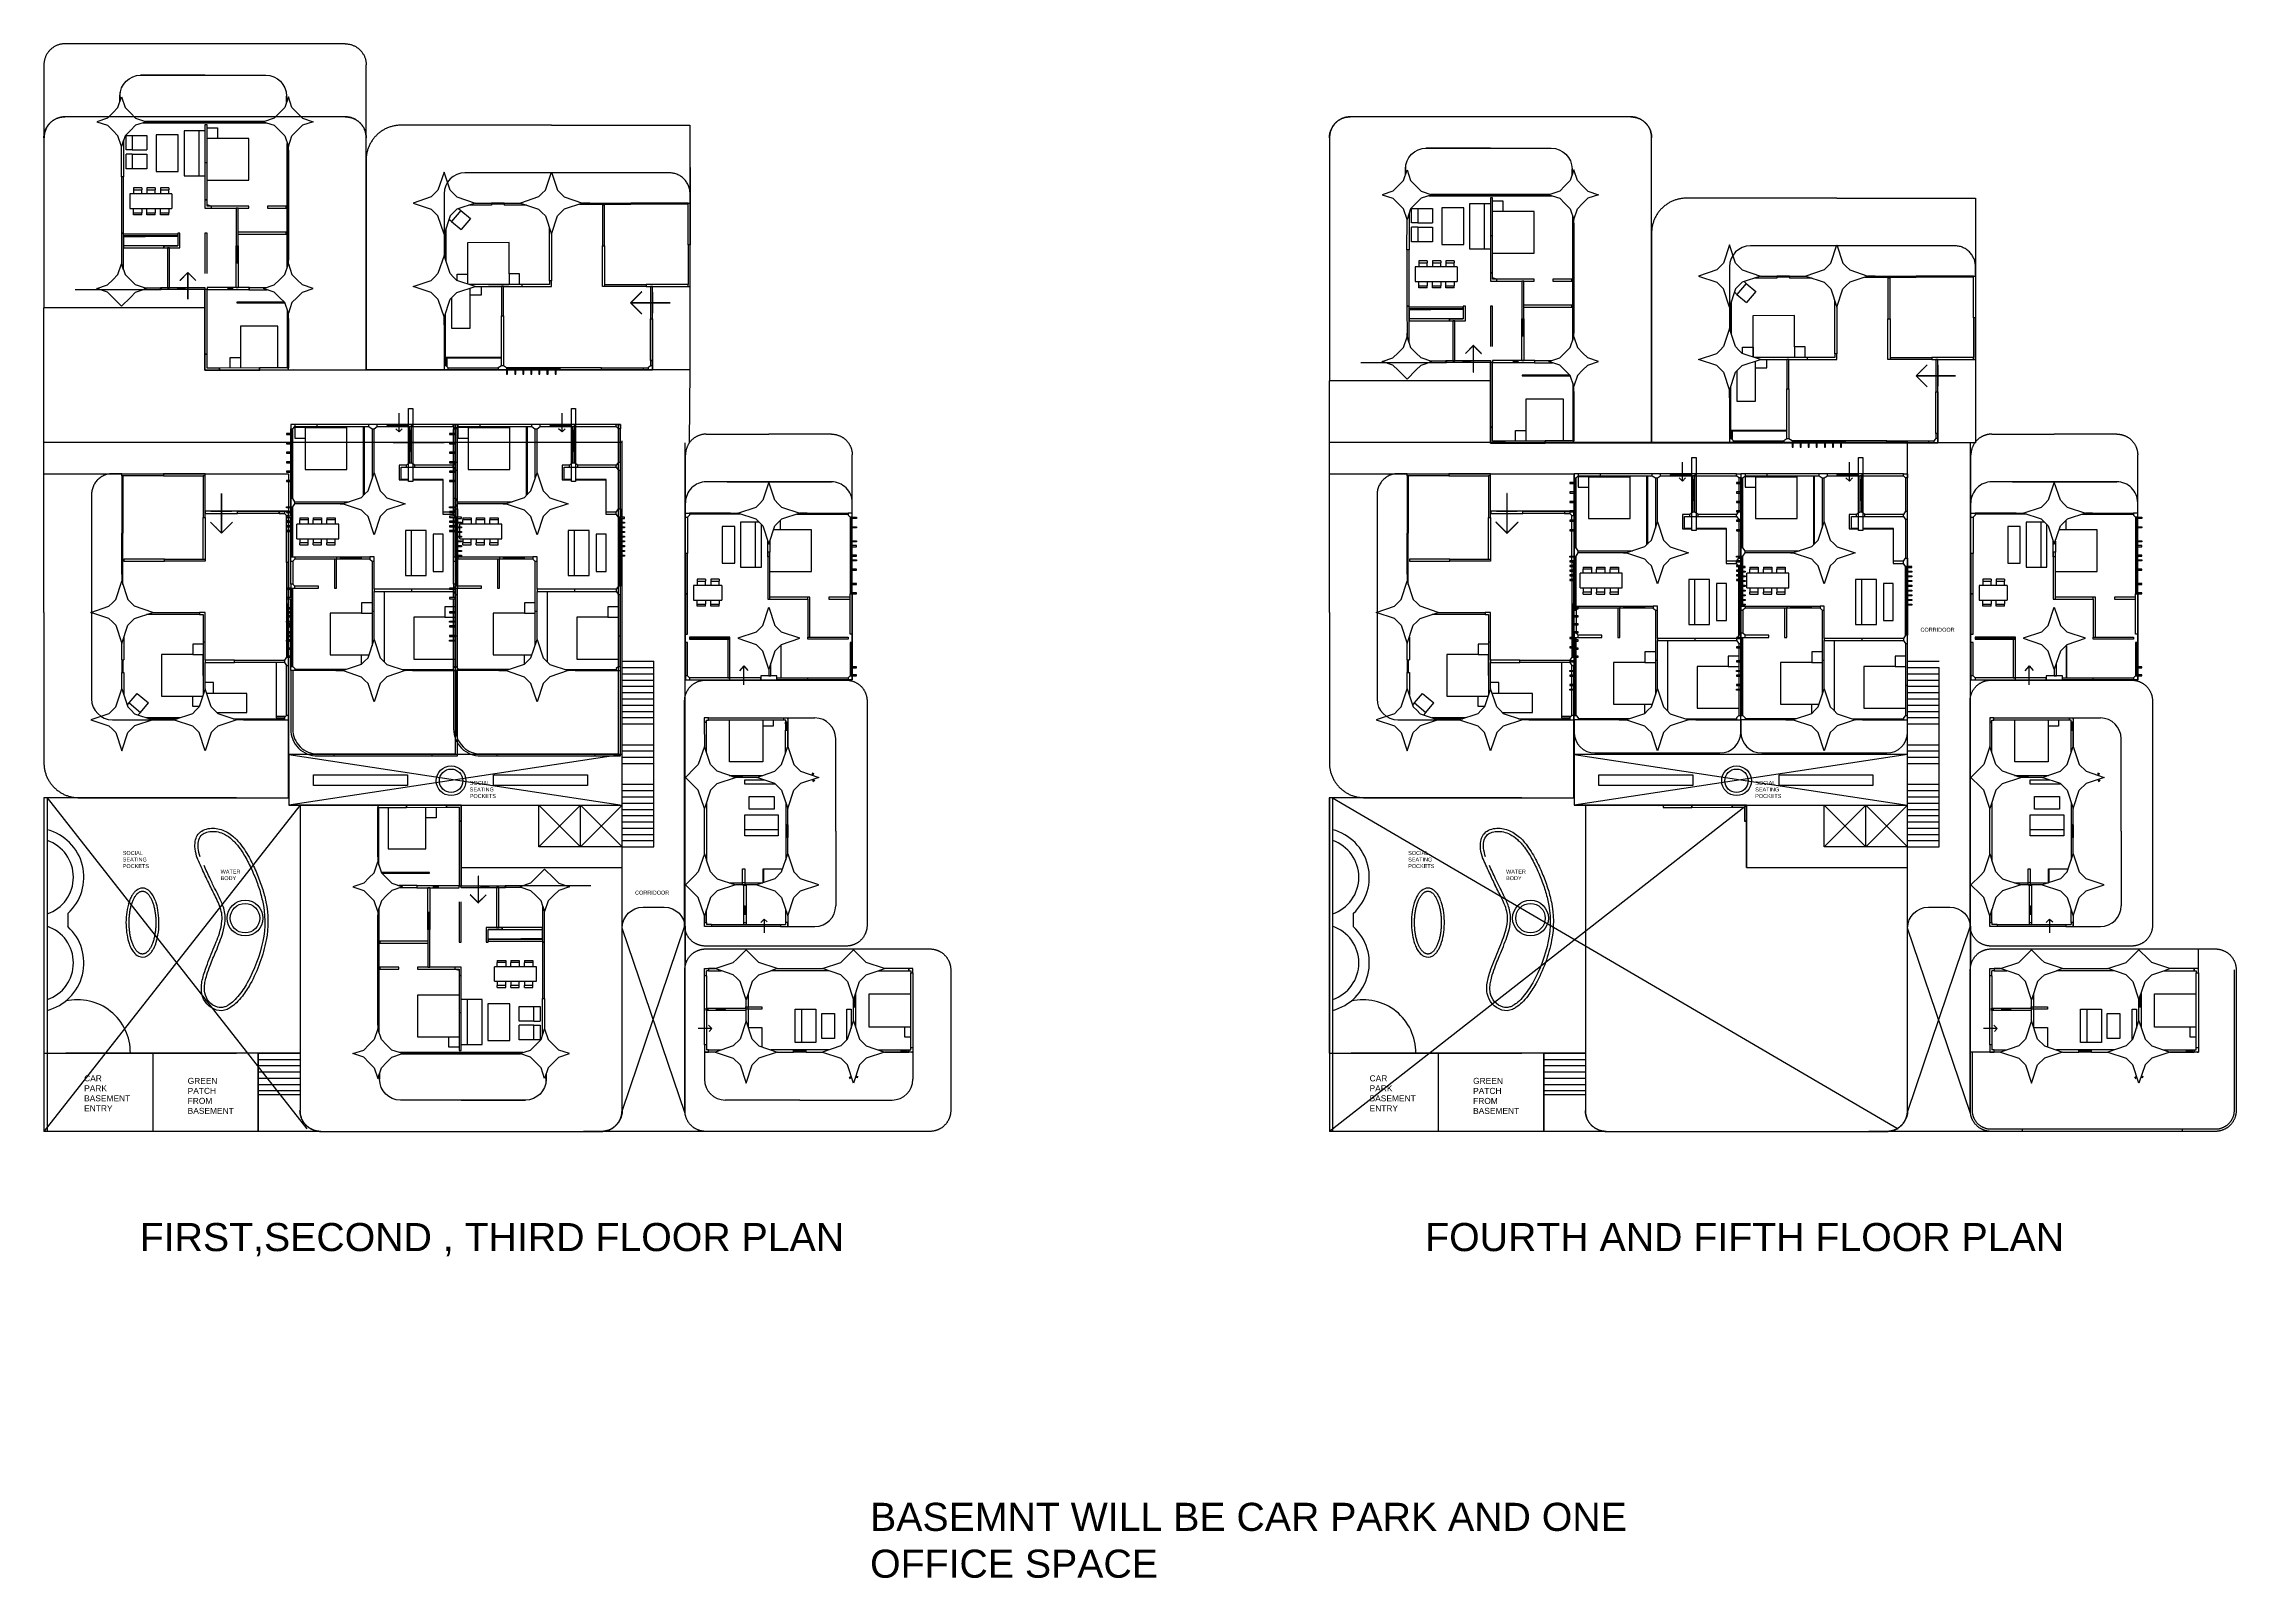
# Model space of a CAD drawing. Header units: metres. Extents: x -79796 to 428529, y -36333 to 94467.
# Drawn here: x -16382 to 88764, y -36333 to 37239 of the extents above; entities that cross this region are included whole.
import ezdxf

# ---------------------------------------------------------------- set-up
doc = ezdxf.new("R2010")
doc.units = ezdxf.units.M
for name, color, linetype in [('Default', 7, 'Continuous'), ('Make2D$Visible$ClippingPlaneIntersections$Default', 7, 'Continuous'), ('Make2D$Visible$Curves$Default', 7, 'Continuous')]:
    doc.layers.add(name, color=color, linetype=linetype)
for name, color, linetype, true_color in [('floors', 3, 'Continuous', 0x00ff00), ('Make2D$Visible$ClippingPlaneIntersections$columns', 1, 'Continuous', 0xff0000), ('Make2D$Visible$ClippingPlaneIntersections$glasses', 4, 'Continuous', 0x00ffff), ('Make2D$Visible$Curves$balconies', 2, 'Continuous', 0xffff00), ('Make2D$Visible$Curves$columns', 1, 'Continuous', 0xff0000), ('Make2D$Visible$Curves$floors', 3, 'Continuous', 0x00ff00), ('Make2D$Visible$Curves$glasses', 4, 'Continuous', 0x00ffff), ('slabs', 5, 'Continuous', 0x0000ff)]:
    doc.layers.add(name, color=color, linetype=linetype, true_color=true_color)
doc.styles.add('Default', font='arial.ttf')

# ---------------------------------------------------------------- blocks, each defined once
blk = doc.blocks.new('BLOW-flat-1-flat-1')
at = {"color": 0, "linetype": 'ByBlock', "lineweight": -2}
for p, q in [((1526542, 956538), (1526541, 956993)), ((1514742, 954841), (1514742, 954838))]:
    blk.add_line(p, q, dxfattribs=at)
at = {"color": 0, "linetype": 'Continuous', "lineweight": -2}
for p, q in [((1524217, 952286), (1523690, 951759)), ((1523690, 951759), (1523697, 951752)), ((1523690, 951752), (1523697, 951759)), ((1524217, 951225), (1523690, 951752)), ((1525585, 951761), (1523693, 951761)), ((1523693, 951761), (1523693, 951751)), ((1525585, 951756), (1523693, 951756)), ((1523693, 951751), (1525585, 951751)), ((1523697, 951752), (1524224, 952279)), ((1523697, 951759), (1524224, 951232)), ((1523964, 952019), (1523950, 952019)), ((1523957, 952012), (1523957, 952026)), ((1524224, 952279), (1524217, 952286)), ((1524639, 951751), (1524639, 951761)), ((1525585, 951751), (1525585, 951761)), ((1523950, 951492), (1523964, 951492)), ((1523957, 951485), (1523957, 951499)), ((1524224, 951232), (1524217, 951225))]:
    blk.add_line(p, q, dxfattribs=at)
at = {"layer": 'Make2D$Visible$ClippingPlaneIntersections$columns'}
for p, q in [((1514742, 958028), (1514451, 957153)), ((1515034, 957153), (1514742, 958028)), ((1519601, 957153), (1519892, 958028)), ((1519892, 958028), (1520184, 957153)), ((1514127, 956830), (1513253, 956538)), ((1514127, 956830), (1514289, 956992)), ((1514451, 957153), (1514289, 956992)), ((1515034, 957153), (1515195, 956992)), ((1515195, 956992), (1515357, 956830)), ((1515357, 956830), (1516232, 956538)), ((1519277, 956830), (1518403, 956538)), ((1519439, 956992), (1519277, 956830)), ((1519601, 957153), (1519439, 956992)), ((1520184, 957153), (1520345, 956992)), ((1520507, 956830), (1520345, 956992)), ((1520507, 956830), (1521382, 956538)), ((1513253, 956538), (1514127, 956247)), ((1514127, 956247), (1514289, 956085)), ((1514289, 956085), (1514451, 955923)), ((1514742, 955049), (1514451, 955923)), ((1515034, 955923), (1514742, 955049)), ((1515034, 955923), (1515195, 956085)), ((1515195, 956085), (1515357, 956247)), ((1516232, 956538), (1515357, 956247)), ((1518403, 956538), (1519277, 956247)), ((1519439, 956085), (1519277, 956247)), ((1519601, 955923), (1519439, 956085)), ((1519601, 955923), (1519892, 955049)), ((1519892, 955049), (1520184, 955923)), ((1520184, 955923), (1520345, 956085)), ((1520507, 956247), (1520345, 956085)), ((1521382, 956538), (1520507, 956247)), ((1514742, 954028), (1514451, 953153)), ((1515034, 953153), (1514742, 954028)), ((1513253, 952538), (1514127, 952830)), ((1514127, 952830), (1514289, 952992)), ((1514289, 952992), (1514451, 953153)), ((1515034, 953153), (1515195, 952992)), ((1515357, 952830), (1515195, 952992)), ((1516232, 952538), (1515357, 952830)), ((1514127, 952247), (1513253, 952538)), ((1514127, 952247), (1514289, 952085)), ((1514451, 951923), (1514289, 952085)), ((1514451, 951923), (1514742, 951049)), ((1514742, 951049), (1515034, 951923)), ((1515034, 951923), (1515195, 952085)), ((1515357, 952247), (1515195, 952085)), ((1515357, 952247), (1516232, 952538))]:
    blk.add_line(p, q, dxfattribs=at)
at = {"layer": 'Make2D$Visible$ClippingPlaneIntersections$Default'}
for p, q in [((1522342, 956438), (1522342, 954488)), ((1522442, 956438), (1522342, 956438)), ((1522442, 954488), (1522442, 956438)), ((1526442, 954538), (1526442, 956538)), ((1526442, 956538), (1526542, 956538)), ((1526542, 956538), (1526542, 954538)), ((1519792, 952807), (1519792, 955349)), ((1519892, 955049), (1519892, 952807)), ((1522342, 952538), (1522342, 954488)), ((1522342, 954488), (1522442, 954488)), ((1522442, 954488), (1522442, 952538)), ((1526542, 954538), (1526442, 954538)), ((1526442, 954538), (1526442, 952638)), ((1526542, 952538), (1526542, 954538)), ((1518474, 952638), (1515932, 952638)), ((1518474, 952638), (1518474, 952538)), ((1519792, 952638), (1518474, 952638)), ((1519792, 952807), (1519792, 952638)), ((1519892, 952807), (1519792, 952807)), ((1519892, 952538), (1519892, 952807)), ((1522442, 952638), (1524442, 952638)), ((1524442, 952638), (1524442, 952538)), ((1526442, 952638), (1524442, 952638)), ((1526442, 952538), (1526442, 952638)), ((1516232, 952538), (1517492, 952538)), ((1517492, 952538), (1517492, 951138)), ((1517592, 952538), (1517492, 952538)), ((1517592, 952538), (1518474, 952538)), ((1517592, 951138), (1517592, 952538)), ((1518474, 952538), (1519892, 952538)), ((1522442, 952538), (1522342, 952538)), ((1524442, 952538), (1522442, 952538)), ((1524442, 952538), (1526442, 952538)), ((1524637, 952534), (1524637, 950991)), ((1524737, 952534), (1524637, 952534)), ((1524737, 950991), (1524737, 952534)), ((1526442, 952538), (1526542, 952538)), ((1517492, 948738), (1517492, 951138)), ((1517492, 951138), (1517592, 951138)), ((1517592, 951138), (1517592, 948738)), ((1524637, 950991), (1524737, 950991)), ((1524637, 948991), (1524637, 950991)), ((1524737, 950991), (1524737, 948991)), ((1514842, 948738), (1514742, 948738)), ((1514742, 948738), (1514742, 948538)), ((1514742, 948538), (1514942, 948538)), ((1515372, 949138), (1514842, 949138)), ((1514842, 949138), (1514842, 949118)), ((1514842, 949118), (1514842, 948738)), ((1514842, 949118), (1515372, 949118)), ((1514842, 948738), (1514892, 948688)), ((1514892, 948688), (1514892, 949118)), ((1514942, 948638), (1514892, 948688)), ((1514942, 948638), (1517342, 948638)), ((1514942, 948538), (1514942, 948638)), ((1517342, 948538), (1514942, 948538)), ((1515372, 949118), (1515372, 949138)), ((1515902, 949138), (1515372, 949138)), ((1515372, 949118), (1515902, 949118)), ((1516432, 949138), (1515902, 949138)), ((1515902, 949118), (1515902, 949138)), ((1515902, 949118), (1516432, 949118)), ((1516432, 949118), (1516432, 949138)), ((1516962, 949138), (1516432, 949138)), ((1516432, 949118), (1516962, 949118)), ((1517492, 949138), (1516962, 949138)), ((1516962, 949138), (1516962, 949118)), ((1516962, 949118), (1517492, 949118)), ((1517492, 948738), (1517342, 948638)), ((1517342, 948638), (1517342, 948538)), ((1517342, 948538), (1517742, 948538)), ((1517592, 948738), (1517492, 948738)), ((1517742, 948638), (1517592, 948738)), ((1517742, 948588), (1517742, 948338)), ((1517792, 948588), (1517742, 948588)), ((1517792, 948338), (1517792, 948588)), ((1518130, 948588), (1518130, 948338)), ((1518180, 948338), (1518180, 948588)), ((1518517, 948588), (1518517, 948338)), ((1518567, 948338), (1518567, 948588)), ((1518904, 948588), (1518904, 948338)), ((1518954, 948338), (1518954, 948588)), ((1519292, 948588), (1519292, 948338)), ((1519342, 948338), (1519342, 948588)), ((1519679, 948588), (1519679, 948338)), ((1519729, 948338), (1519729, 948588)), ((1520066, 948588), (1520066, 948338)), ((1520116, 948338), (1520116, 948588)), ((1520287, 948641), (1520287, 948541)), ((1522287, 948641), (1520287, 948641)), ((1520287, 948541), (1522287, 948541)), ((1522287, 948641), (1524287, 948641)), ((1522287, 948541), (1522287, 948641)), ((1524287, 948541), (1522287, 948541)), ((1524287, 948641), (1524537, 948641)), ((1524287, 948641), (1524287, 948541)), ((1524537, 948541), (1524287, 948541)), ((1524637, 948741), (1524537, 948641)), ((1524537, 948641), (1524537, 948541)), ((1524537, 948541), (1524737, 948541)), ((1524737, 948991), (1524637, 948991)), ((1524637, 948991), (1524637, 948741)), ((1524737, 948741), (1524637, 948741)), ((1524737, 948741), (1524737, 948991)), ((1524737, 948541), (1524737, 948741)), ((1517742, 948338), (1517792, 948338)), ((1518130, 948338), (1518180, 948338)), ((1518517, 948338), (1518567, 948338)), ((1518904, 948338), (1518954, 948338)), ((1519292, 948338), (1519342, 948338)), ((1519679, 948338), (1519729, 948338)), ((1520066, 948338), (1520116, 948338))]:
    blk.add_line(p, q, dxfattribs=at)
at = {"layer": 'Make2D$Visible$ClippingPlaneIntersections$glasses'}
for p, q in [((1517011, 956438), (1515932, 956438)), ((1516232, 956538), (1517011, 956538)), ((1517011, 956538), (1517011, 956438)), ((1517017, 956538), (1517011, 956538)), ((1517017, 956488), (1517011, 956488)), ((1517317, 956538), (1517017, 956538)), ((1517317, 956488), (1517017, 956488)), ((1517617, 956538), (1517317, 956538)), ((1517617, 956488), (1517317, 956488)), ((1517623, 956538), (1517623, 956438)), ((1517623, 956538), (1518403, 956538)), ((1518703, 956438), (1517623, 956438)), ((1521232, 956488), (1521727, 956488)), ((1521727, 956538), (1521382, 956538)), ((1521727, 956538), (1521892, 956538)), ((1521727, 956538), (1521727, 956488)), ((1521727, 956488), (1521892, 956488)), ((1521892, 956538), (1522192, 956538)), ((1521892, 956488), (1522192, 956488)), ((1522192, 956538), (1522492, 956538)), ((1522192, 956488), (1522492, 956488)), ((1522492, 956538), (1522792, 956538)), ((1522492, 956488), (1522792, 956488)), ((1522792, 956538), (1523105, 956538)), ((1522792, 956488), (1523105, 956488)), ((1523105, 956538), (1523392, 956538)), ((1523105, 956488), (1523392, 956488)), ((1523392, 956538), (1523692, 956538)), ((1523392, 956488), (1523692, 956488)), ((1523992, 956538), (1523692, 956538)), ((1523992, 956488), (1523692, 956488)), ((1524292, 956538), (1523992, 956538)), ((1524292, 956488), (1523992, 956488)), ((1524592, 956538), (1524292, 956538)), ((1524592, 956488), (1524292, 956488)), ((1524892, 956538), (1524592, 956538)), ((1524892, 956488), (1524592, 956488)), ((1525192, 956538), (1524892, 956538)), ((1525192, 956488), (1524892, 956488)), ((1525492, 956538), (1525192, 956538)), ((1525492, 956488), (1525192, 956488)), ((1525792, 956538), (1525492, 956538)), ((1525792, 956488), (1525492, 956488)), ((1526092, 956538), (1525792, 956538)), ((1526092, 956488), (1525792, 956488)), ((1526442, 956538), (1526092, 956538)), ((1526442, 956488), (1526092, 956488)), ((1514742, 955049), (1514742, 954538)), ((1514842, 954538), (1514842, 955349)), ((1514742, 954538), (1514792, 954538)), ((1514742, 954538), (1514842, 954538)), ((1514742, 954538), (1514742, 954028)), ((1514842, 954538), (1514792, 954538)), ((1514792, 954538), (1514792, 954538)), ((1514842, 953728), (1514842, 954538)), ((1514742, 950703), (1514742, 951049)), ((1514742, 950703), (1514742, 950538)), ((1514742, 950703), (1514792, 950703)), ((1514742, 950538), (1514742, 950238)), ((1514792, 951199), (1514792, 950703)), ((1514792, 950703), (1514792, 950538)), ((1514792, 950538), (1514792, 950238)), ((1514742, 950238), (1514742, 949938)), ((1514742, 949938), (1514742, 949638)), ((1514742, 949638), (1514742, 949326)), ((1514792, 950238), (1514792, 949938)), ((1514792, 949938), (1514792, 949638)), ((1514792, 949638), (1514792, 949326)), ((1514742, 949326), (1514742, 949038)), ((1514742, 949038), (1514742, 948738)), ((1514792, 949326), (1514792, 949038)), ((1514792, 949038), (1514792, 948738)), ((1517742, 948638), (1517742, 948588)), ((1520292, 948638), (1517742, 948638)), ((1517792, 948588), (1520292, 948588)), ((1520292, 948588), (1520292, 948638))]:
    blk.add_line(p, q, dxfattribs=at)
at = {"layer": 'Make2D$Visible$Curves$balconies'}
for p, q in [((1526542, 958248), (1526542, 956538)), ((1517623, 956538), (1517617, 956538))]:
    blk.add_line(p, q, dxfattribs=at)
at = {"layer": 'Make2D$Visible$Curves$Default'}
for p, q in [((1515548, 956185), (1515098, 955648)), ((1515441, 956275), (1515548, 956185)), ((1515548, 956185), (1516007, 955799)), ((1516007, 955799), (1515557, 955263)), ((1515039, 955697), (1514976, 955750)), ((1515098, 955648), (1515039, 955697)), ((1515098, 955648), (1515557, 955263)), ((1517867, 954641), (1515867, 954638)), ((1515867, 954638), (1515867, 952660)), ((1517867, 953138), (1517867, 954641)), ((1515372, 953134), (1515872, 953135)), ((1515373, 952825), (1515372, 953134)), ((1515872, 953135), (1515874, 952658)), ((1516867, 952638), (1517867, 952641)), ((1517867, 953138), (1517867, 952638)), ((1518367, 953138), (1517867, 953138)), ((1518367, 952638), (1518367, 953138)), ((1515094, 951983), (1515094, 950538)), ((1515994, 950538), (1515994, 952459)), ((1515994, 952138), (1516534, 952138)), ((1516534, 952138), (1516534, 952538)), ((1524742, 952532), (1524737, 952534)), ((1524742, 952263), (1524738, 952265)), ((1524738, 952265), (1524738, 951766)), ((1524738, 951766), (1524739, 951265)), ((1524742, 952263), (1524742, 952532)), ((1515094, 950538), (1515994, 950538)), ((1524742, 950988), (1524737, 950991)), ((1524739, 951265), (1524742, 951263)), ((1524742, 950988), (1524742, 951263)), ((1524742, 950988), (1524742, 948988)), ((1520292, 948539), (1520287, 948541)), ((1520292, 948539), (1522292, 948538)), ((1522292, 948538), (1522287, 948541)), ((1524292, 948538), (1522292, 948538)), ((1524287, 948641), (1524292, 948638)), ((1524292, 948538), (1524287, 948541)), ((1524292, 948638), (1524537, 948638)), ((1524292, 948638), (1524292, 948541)), ((1524292, 948538), (1524542, 948538)), ((1524537, 948541), (1524542, 948538)), ((1524742, 948538), (1524542, 948538)), ((1524637, 948991), (1524642, 948988)), ((1524642, 948988), (1524737, 948988)), ((1524642, 948988), (1524642, 948741)), ((1524742, 948988), (1524737, 948991)), ((1524737, 948741), (1524742, 948738)), ((1524737, 948541), (1524742, 948538)), ((1524742, 948988), (1524742, 948738)), ((1524742, 948738), (1524742, 948538))]:
    blk.add_line(p, q, dxfattribs=at)
at = {"layer": 'Make2D$Visible$Curves$floors'}
for p, q in [((1514742, 954538), (1514742, 954538)), ((1524742, 948538), (1524742, 952538)), ((1517792, 948538), (1518130, 948538)), ((1518180, 948538), (1518517, 948538)), ((1518567, 948538), (1518904, 948538)), ((1518954, 948538), (1519292, 948538)), ((1519342, 948538), (1519679, 948538)), ((1519729, 948538), (1520066, 948538)), ((1520116, 948538), (1524742, 948538))]:
    blk.add_line(p, q, dxfattribs=at)
at = {"layer": 'Make2D$Visible$Curves$glasses'}
for p, q in [((1521892, 956538), (1521892, 956488)), ((1522192, 956488), (1522192, 956538)), ((1522492, 956538), (1522492, 956488)), ((1522792, 956488), (1522792, 956538)), ((1523092, 956488), (1523092, 956538)), ((1523392, 956488), (1523392, 956538)), ((1523992, 956538), (1523992, 956488)), ((1524292, 956538), (1524292, 956488)), ((1514742, 954841), (1514792, 954841)), ((1514742, 954840), (1514792, 954840)), ((1514742, 954838), (1514792, 954838)), ((1514772, 955138), (1514792, 955138)), ((1514792, 955199), (1514792, 955138)), ((1514792, 955138), (1514792, 954841)), ((1514792, 954841), (1514792, 954840)), ((1514792, 954841), (1514842, 954841)), ((1514792, 954840), (1514792, 954838)), ((1514792, 954838), (1514792, 954669)), ((1514742, 954238), (1514792, 954238)), ((1514742, 954236), (1514792, 954236)), ((1514772, 953938), (1514792, 953938)), ((1514792, 954669), (1514792, 954538)), ((1514792, 954538), (1514792, 954407)), ((1514792, 954407), (1514792, 954238)), ((1514842, 954236), (1514792, 954236)), ((1514792, 954236), (1514792, 953938)), ((1514792, 953938), (1514792, 953878)), ((1514742, 950841), (1514792, 950841)), ((1514742, 950838), (1514792, 950838)), ((1514772, 951138), (1514792, 951138))]:
    blk.add_line(p, q, dxfattribs=at)
at = {"layer": 'slabs'}
for p, q in [((1525541, 957988), (1515742, 957988)), ((1514742, 956988), (1514742, 955049))]:
    blk.add_line(p, q, dxfattribs=at)
blk.add_arc((1515742, 956988), 1000, 90, 180, dxfattribs=at)
blk.add_rational_spline([(1526541, 956993), (1526537, 957988), (1525541, 957988)], [0.998555105375, 0.707831019325, 1], degree=2, dxfattribs=at)
blk = doc.blocks.new('NEW SLAB3-flat-1-flat-1')
at = {"layer": 'slabs'}
for points in [[(1512675, 960273), (1512634, 960272), (1512593, 960270), (1512552, 960268), (1512511, 960264), (1512471, 960260), (1512430, 960254), (1512390, 960248), (1512349, 960240), (1512309, 960232), (1512270, 960222), (1512230, 960212), (1512191, 960200), (1512152, 960188), (1512113, 960175), (1512074, 960160), (1512036, 960145), (1511998, 960129), (1511961, 960112), (1511924, 960094), (1511888, 960075), (1511852, 960055), (1511817, 960035), (1511782, 960013), (1511748, 959991), (1511714, 959968), (1511681, 959944), (1511648, 959919), (1511616, 959893), (1511585, 959867), (1511554, 959840), (1511524, 959812), (1511495, 959783), (1511466, 959754), (1511438, 959724), (1511411, 959693), (1511384, 959662), (1511359, 959630), (1511334, 959597), (1511310, 959564), (1511287, 959531), (1511265, 959496), (1511243, 959461), (1511223, 959426), (1511203, 959390), (1511184, 959354), (1511166, 959317), (1511149, 959279), (1511133, 959242), (1511118, 959204), (1511103, 959165), (1511090, 959127), (1511078, 959088), (1511066, 959048), (1511056, 959009), (1511046, 958969), (1511038, 958929), (1511030, 958889), (1511024, 958848), (1511018, 958808), (1511014, 958767), (1511010, 958726), (1511008, 958685), (1511006, 958644), (1511005, 958603)], [(1514737, 960272), (1512675, 960272)], [(1514737, 960272), (1513706, 960272)], [(1517247, 960272), (1514737, 960272)], [(1519887, 960272), (1517247, 960272)], [(1519887, 960272), (1526537, 960272)], [(1526537, 960272), (1526537, 948541)], [(1511005, 958603), (1511006, 956541)], [(1511006, 956541), (1511006, 954541)], [(1511006, 956541), (1511006, 955541)], [(1511006, 954541), (1511006, 952541)], [(1511006, 952541), (1511006, 948541)], [(1526537, 948541), (1511006, 948541)], [(1511006, 948541), (1517312, 948541)]]:
    blk.add_lwpolyline(points, dxfattribs=at)
blk = doc.blocks.new('3B4P NEW-flat-1-flat-1')
at = {"color": 0, "linetype": 'ByBlock', "lineweight": -2}
for p, q in [((952757, -1483836), (952757, -1483835)), ((960706, -1483836), (960706, -1483835)), ((953716, -1485336), (959706, -1485336)), ((956792, -1485336), (959706, -1485336)), ((952716, -1486604), (952716, -1486336)), ((952727, -1486571), (952732, -1486162)), ((960706, -1486635), (960706, -1486336)), ((960706, -1486336), (960706, -1486635)), ((956792, -1495617), (950570, -1495625)), ((953806, -1495625), (950570, -1495625)), ((952706, -1495625), (950570, -1495625)), ((961027, -1499471), (956794, -1499480))]:
    blk.add_line(p, q, dxfattribs=at)
at = {"color": 0, "linetype": 'Continuous', "lineweight": -2}
for p, q in [((955591, -1495179), (955971, -1494800)), ((955978, -1494807), (955598, -1495186)), ((955777, -1494993), (955791, -1494993)), ((955784, -1495000), (955784, -1494986)), ((955979, -1494803), (955969, -1494803)), ((955969, -1494803), (955969, -1496083)), ((955978, -1494800), (955971, -1494807)), ((955971, -1494800), (955978, -1494807)), ((955971, -1494807), (956350, -1495186)), ((955974, -1496083), (955974, -1494803)), ((956357, -1495179), (955978, -1494800)), ((955979, -1496083), (955979, -1494803)), ((956157, -1494993), (956171, -1494993)), ((956164, -1495000), (956164, -1494986)), ((955598, -1495186), (955591, -1495179)), ((955969, -1495443), (955979, -1495443)), ((955969, -1496083), (955979, -1496083)), ((956350, -1495186), (956357, -1495179))]:
    blk.add_line(p, q, dxfattribs=at)
at = {"color": 0, "linetype": 'ByBlock', "lineweight": -2}
for points in [[(956792, -1485336), (953702, -1485336)], [(959642, -1487554), (953941, -1487554)]]:
    blk.add_lwpolyline(points, dxfattribs=at)
at = {"color": 0, "linetype": 'ByBlock', "lineweight": -2, "extrusion": (0, 0, -1)}
for centre, start, end in [((-953716, -1486336), 0, 90), ((-959706, -1486336), 90, 180)]:
    blk.add_arc(centre, 1000, start, end, dxfattribs=at)
at = {"layer": 'floors'}
blk.add_lwpolyline([(956793, -1497519), (956793, -1498665)], dxfattribs=at)
blk.add_lwpolyline([(956793, -1497519), (956793, -1498665)], dxfattribs=at)
at = {"layer": 'Make2D$Visible$ClippingPlaneIntersections$columns'}
for p, q in [((952620, -1486892), (952792, -1486377)), ((952792, -1486377), (952963, -1486892)), ((960792, -1486377), (960620, -1486892)), ((960963, -1486892), (960792, -1486377)), ((952117, -1487395), (951602, -1487567)), ((951602, -1487567), (952117, -1487739)), ((952117, -1487395), (952369, -1487144)), ((952117, -1487739), (952369, -1487990)), ((952620, -1486892), (952369, -1487144)), ((952963, -1486892), (953215, -1487144)), ((953467, -1487395), (953215, -1487144)), ((953467, -1487739), (953215, -1487990)), ((953467, -1487395), (953982, -1487567)), ((953982, -1487567), (953467, -1487739)), ((960117, -1487395), (959602, -1487567)), ((959750, -1487616), (960117, -1487739)), ((960117, -1487395), (960369, -1487144)), ((960117, -1487739), (960369, -1487990)), ((960620, -1486892), (960369, -1487144)), ((960963, -1486892), (961215, -1487144)), ((961467, -1487395), (961215, -1487144)), ((961467, -1487739), (961215, -1487990)), ((961467, -1487395), (961982, -1487567)), ((961982, -1487567), (961467, -1487739)), ((952620, -1488242), (952369, -1487990)), ((952792, -1488757), (952620, -1488242)), ((952963, -1488242), (952792, -1488757)), ((952963, -1488242), (953215, -1487990)), ((960620, -1488242), (960369, -1487990)), ((960620, -1488242), (960792, -1488757)), ((960792, -1488757), (960963, -1488242)), ((960963, -1488242), (961215, -1487990)), ((952117, -1495395), (952369, -1495144)), ((952620, -1494892), (952369, -1495144)), ((952620, -1494892), (952792, -1494377)), ((952792, -1494377), (952963, -1494892)), ((952963, -1494892), (953215, -1495144)), ((953467, -1495395), (953215, -1495144)), ((960117, -1495395), (960369, -1495144)), ((960620, -1494892), (960369, -1495144)), ((960620, -1494892), (960792, -1494377)), ((960792, -1494377), (960963, -1494892)), ((960963, -1494892), (961215, -1495144)), ((961467, -1495395), (961215, -1495144)), ((951602, -1495567), (952117, -1495395)), ((952117, -1495739), (951602, -1495567)), ((952117, -1495739), (952369, -1495990)), ((952792, -1496413), (952369, -1495990)), ((953215, -1495990), (952792, -1496413)), ((953467, -1495739), (953215, -1495990)), ((953982, -1495567), (953467, -1495395)), ((953467, -1495739), (953982, -1495567)), ((959602, -1495567), (960117, -1495395)), ((960117, -1495739), (959602, -1495567)), ((960117, -1495739), (960369, -1495990)), ((960620, -1496242), (960369, -1495990)), ((960963, -1496242), (961215, -1495990)), ((961467, -1495739), (961215, -1495990)), ((961982, -1495567), (961467, -1495395)), ((961467, -1495739), (961982, -1495567)), ((960792, -1496757), (960620, -1496242)), ((960963, -1496242), (960792, -1496757))]:
    blk.add_line(p, q, dxfattribs=at)
at = {"layer": 'Make2D$Visible$ClippingPlaneIntersections$Default'}
for p, q in [((953832, -1487617), (954155, -1487617)), ((954092, -1487567), (953982, -1487567)), ((954155, -1487567), (954092, -1487567)), ((954155, -1487617), (954155, -1487567)), ((956792, -1487717), (956792, -1489517)), ((956892, -1487717), (956792, -1487717)), ((956892, -1489517), (956892, -1487717)), ((959602, -1487567), (959429, -1487567)), ((959429, -1487567), (959429, -1487616)), ((959429, -1487616), (959750, -1487616)), ((959602, -1487567), (959750, -1487616)), ((960742, -1488607), (960742, -1488930)), ((960792, -1488930), (960792, -1488757)), ((956792, -1489517), (956892, -1489517)), ((956792, -1489517), (956792, -1491318)), ((956892, -1491318), (956892, -1489517)), ((960742, -1488930), (960792, -1488930)), ((956792, -1491318), (956892, -1491318)), ((956893, -1491317), (956793, -1491318)), ((956793, -1491318), (956794, -1491717)), ((956794, -1491717), (957089, -1491717)), ((956892, -1491562), (956893, -1491317)), ((957089, -1491617), (956892, -1491562)), ((957089, -1491617), (957089, -1491717)), ((958889, -1491617), (957089, -1491617)), ((957089, -1491717), (958292, -1491717)), ((958292, -1491717), (958292, -1493517)), ((958392, -1491717), (958292, -1491717)), ((958392, -1491717), (958889, -1491717)), ((958392, -1493517), (958392, -1491717)), ((958889, -1491717), (958889, -1491617)), ((960691, -1491617), (959790, -1491617)), ((959790, -1491617), (959790, -1491717)), ((959790, -1491717), (960691, -1491717)), ((960691, -1491717), (960691, -1491617)), ((952791, -1492917), (952792, -1494378)), ((952892, -1492917), (952791, -1492917)), ((952892, -1494677), (952892, -1492917)), ((953412, -1493047), (952892, -1493047)), ((952892, -1493067), (953412, -1493067)), ((952892, -1493067), (952892, -1493517)), ((953932, -1493047), (953412, -1493047)), ((953412, -1493047), (953412, -1493067)), ((953412, -1493067), (953932, -1493067)), ((954452, -1493047), (953932, -1493047)), ((953932, -1493047), (953932, -1493067)), ((955492, -1493067), (953932, -1493067)), ((954972, -1493047), (954452, -1493047)), ((954452, -1493047), (954452, -1493067)), ((955492, -1493047), (954972, -1493047)), ((955492, -1492917), (955492, -1493517)), ((955592, -1492917), (955492, -1492917)), ((955592, -1493615), (955592, -1492917)), ((956792, -1492917), (956792, -1494848)), ((956892, -1492917), (956792, -1492917)), ((956892, -1494848), (956892, -1492917)), ((960690, -1492867), (958392, -1492867)), ((958392, -1492967), (960690, -1492967)), ((960690, -1492967), (960690, -1492867)), ((952892, -1493517), (952892, -1493617)), ((952892, -1493517), (952892, -1493517)), ((954823, -1493517), (952892, -1493517)), ((952892, -1493617), (954823, -1493617)), ((954823, -1493517), (954823, -1493617)), ((955492, -1493517), (954823, -1493517)), ((954823, -1493517), (955492, -1493517)), ((954823, -1493617), (954823, -1493517)), ((954823, -1493617), (955592, -1493615)), ((954992, -1493617), (954992, -1495529)), ((955092, -1493617), (954992, -1493617)), ((955092, -1495529), (955092, -1493617)), ((958292, -1495529), (958292, -1493517)), ((958292, -1493517), (958392, -1493517)), ((958392, -1493517), (958392, -1495529)), ((952892, -1494677), (952792, -1494378)), ((960792, -1494204), (960742, -1494204)), ((960742, -1494204), (960743, -1494525)), ((960792, -1494377), (960792, -1494204)), ((954685, -1495625), (953806, -1495625)), ((953863, -1495527), (954685, -1495529)), ((954661, -1495517), (956792, -1495517)), ((954661, -1495617), (954661, -1495517)), ((956792, -1495617), (954661, -1495617)), ((954685, -1495529), (954685, -1495625)), ((954992, -1495529), (955092, -1495529)), ((956792, -1495517), (956792, -1495617)), ((956792, -1495617), (956792, -1498711)), ((956792, -1495617), (956792, -1495617)), ((956892, -1495617), (956792, -1495617)), ((956892, -1495517), (956892, -1495617)), ((958923, -1495517), (956892, -1495517)), ((956892, -1495617), (958923, -1495617)), ((956892, -1498711), (956892, -1495617)), ((958392, -1495529), (958292, -1495529)), ((958316, -1496217), (958316, -1496247)), ((958916, -1496217), (958316, -1496217)), ((959721, -1495527), (958899, -1495529)), ((958899, -1495529), (958899, -1495625)), ((958899, -1495625), (959778, -1495625)), ((958916, -1496247), (958916, -1496217)), ((959516, -1496217), (958916, -1496217)), ((958923, -1495617), (958923, -1495517)), ((959516, -1496247), (959516, -1496217)), ((960116, -1496217), (959516, -1496217)), ((960116, -1496247), (960116, -1496217)), ((960596, -1496217), (960116, -1496217)), ((958316, -1496247), (958916, -1496247)), ((958916, -1496247), (959516, -1496247)), ((959516, -1496247), (960116, -1496247)), ((960116, -1496247), (960622, -1496247)), ((956892, -1498711), (956792, -1498711)), ((956792, -1498711), (956794, -1499480)), ((956792, -1498711), (956892, -1498711)), ((956892, -1499380), (956892, -1498711)), ((959415, -1499373), (957492, -1499380)), ((960792, -1499367), (959415, -1499373)), ((959415, -1499373), (959415, -1499473)), ((959415, -1499473), (959415, -1499373)), ((960792, -1499467), (960792, -1499367)), ((956794, -1499480), (957492, -1499480)), ((957492, -1499380), (956892, -1499380)), ((957492, -1499480), (957492, -1499380)), ((957492, -1499380), (957492, -1499480)), ((957492, -1499480), (959415, -1499473)), ((959415, -1499473), (960792, -1499467))]:
    blk.add_line(p, q, dxfattribs=at)
at = {"layer": 'Make2D$Visible$ClippingPlaneIntersections$glasses'}
for p, q in [((954155, -1487567), (954392, -1487567)), ((954155, -1487567), (954155, -1487567)), ((954155, -1487617), (954155, -1487617)), ((954155, -1487617), (954392, -1487617)), ((954392, -1487567), (954692, -1487567)), ((954392, -1487617), (954692, -1487617)), ((954692, -1487567), (954992, -1487567)), ((954692, -1487617), (954992, -1487617)), ((954992, -1487567), (955292, -1487567)), ((954992, -1487617), (955292, -1487617)), ((955292, -1487567), (955592, -1487567)), ((955292, -1487617), (955592, -1487617)), ((955592, -1487567), (955892, -1487567)), ((955592, -1487617), (955892, -1487617)), ((955892, -1487567), (956192, -1487567)), ((955892, -1487617), (956192, -1487617)), ((956192, -1487567), (956492, -1487567)), ((956192, -1487617), (956492, -1487617)), ((956492, -1487567), (956792, -1487567)), ((956492, -1487617), (956792, -1487617)), ((956792, -1487567), (957092, -1487566)), ((956792, -1487617), (957092, -1487616)), ((957092, -1487566), (957392, -1487566)), ((957092, -1487616), (957392, -1487616)), ((957392, -1487566), (957692, -1487566)), ((957392, -1487616), (957692, -1487616)), ((957692, -1487566), (957992, -1487566)), ((957692, -1487616), (957992, -1487616)), ((957992, -1487566), (958292, -1487566)), ((957992, -1487616), (958292, -1487616)), ((958292, -1487566), (958592, -1487566)), ((958292, -1487616), (958592, -1487616)), ((958592, -1487566), (958892, -1487566)), ((958592, -1487616), (958892, -1487616)), ((958892, -1487566), (959192, -1487566)), ((958892, -1487616), (959192, -1487616)), ((959192, -1487566), (959429, -1487566)), ((959192, -1487616), (959429, -1487616)), ((959429, -1487567), (959429, -1487566)), ((959429, -1487616), (959429, -1487616)), ((952791, -1490217), (952792, -1488756)), ((952892, -1488457), (952792, -1488756)), ((952892, -1488457), (952892, -1490217)), ((960742, -1488930), (960742, -1488930)), ((960742, -1488930), (960742, -1489167)), ((960742, -1489167), (960742, -1489467)), ((960742, -1489467), (960742, -1489767)), ((960742, -1489767), (960742, -1490067)), ((960792, -1488930), (960792, -1489167)), ((960792, -1488930), (960792, -1488930)), ((960792, -1489167), (960792, -1489467)), ((960792, -1489467), (960792, -1489767)), ((960792, -1489767), (960792, -1490067)), ((952892, -1490217), (952791, -1490217)), ((952892, -1490217), (952791, -1490217)), ((952791, -1490217), (952791, -1492917)), ((952892, -1492917), (952892, -1490217)), ((960742, -1490067), (960742, -1490367)), ((960742, -1490367), (960742, -1490667)), ((960742, -1490667), (960742, -1490967)), ((960742, -1490967), (960742, -1491267)), ((960792, -1490067), (960792, -1490367)), ((960792, -1490367), (960792, -1490667)), ((960792, -1490667), (960792, -1490967)), ((960792, -1490967), (960792, -1491267)), ((960742, -1491267), (960742, -1491567)), ((960742, -1491567), (960742, -1491867)), ((960742, -1491867), (960742, -1492167)), ((960792, -1491267), (960792, -1491567)), ((960792, -1491567), (960792, -1491867)), ((960792, -1491867), (960792, -1492167)), ((952792, -1492917), (952892, -1492917)), ((960742, -1492167), (960742, -1492467)), ((960742, -1492467), (960742, -1492767)), ((960742, -1492767), (960742, -1493067)), ((960742, -1493067), (960742, -1493367)), ((960792, -1492167), (960792, -1492467)), ((960792, -1492467), (960792, -1492767)), ((960792, -1492767), (960792, -1493067)), ((960792, -1493067), (960792, -1493367)), ((960742, -1493367), (960742, -1493667)), ((960742, -1493667), (960742, -1493967)), ((960742, -1493967), (960742, -1494204)), ((960792, -1493367), (960792, -1493667)), ((960792, -1493667), (960792, -1493967)), ((960792, -1493967), (960792, -1494204)), ((960742, -1494204), (960742, -1494204)), ((960792, -1494204), (960792, -1494204)), ((960742, -1496607), (960742, -1497010)), ((960742, -1497010), (960742, -1497267)), ((960742, -1497010), (960792, -1497010)), ((960742, -1497267), (960742, -1497567)), ((960792, -1497010), (960792, -1496757)), ((960792, -1497010), (960792, -1497267)), ((960792, -1497267), (960792, -1497567)), ((960742, -1497567), (960742, -1497867)), ((960742, -1497867), (960742, -1498167)), ((960742, -1498167), (960742, -1498467)), ((960792, -1497567), (960792, -1497867)), ((960792, -1497867), (960792, -1498167)), ((960792, -1498167), (960792, -1498467)), ((960742, -1498467), (960742, -1498779)), ((960742, -1498779), (960742, -1499067)), ((960742, -1499067), (960742, -1499367)), ((960742, -1499367), (960792, -1499367)), ((960792, -1498467), (960792, -1498779)), ((960792, -1498779), (960792, -1499067)), ((960792, -1499067), (960792, -1499367))]:
    blk.add_line(p, q, dxfattribs=at)
at = {"layer": 'Make2D$Visible$Curves$balconies'}
for p, q in [((956792, -1487567), (956440, -1487567)), ((957143, -1487567), (956792, -1487567)), ((960792, -1499401), (960792, -1499016)), ((960792, -1499467), (960792, -1499467))]:
    blk.add_line(p, q, dxfattribs=at)
at = {"layer": 'Make2D$Visible$Curves$columns'}
blk.add_line((953172, -1487947), (953172, -1487947), dxfattribs=at)
at = {"layer": 'Make2D$Visible$Curves$Default'}
for p, q in [((953008, -1488924), (953008, -1488224)), ((953008, -1488224), (953308, -1488224)), ((953308, -1488224), (954008, -1488224)), ((953308, -1488224), (953308, -1488924)), ((954008, -1488224), (954008, -1488924)), ((954455, -1488199), (954455, -1488799)), ((955511, -1488199), (954455, -1488199)), ((954455, -1488799), (954455, -1489959)), ((955511, -1489959), (955511, -1488199)), ((955792, -1487999), (955792, -1488799)), ((956492, -1487999), (955792, -1487999)), ((955792, -1488799), (955792, -1490159)), ((956492, -1487999), (956492, -1488799)), ((956792, -1487999), (956492, -1487999)), ((956492, -1488799), (956492, -1490159)), ((956892, -1487869), (957392, -1487869)), ((956892, -1488369), (956892, -1487869)), ((957392, -1488369), (956892, -1488369)), ((956892, -1490369), (956892, -1488369)), ((957392, -1487869), (957392, -1488369)), ((958892, -1488369), (957392, -1488369)), ((958892, -1490369), (958892, -1488369)), ((953232, -1488924), (953008, -1488924)), ((953232, -1489124), (953008, -1489124)), ((953008, -1489824), (953008, -1489124)), ((953308, -1489824), (953008, -1489824)), ((953308, -1488924), (953232, -1488924)), ((953308, -1489124), (953232, -1489124)), ((953308, -1488924), (954008, -1488924)), ((953308, -1489124), (954008, -1489124)), ((953308, -1489124), (953308, -1489824)), ((954008, -1489824), (953308, -1489824)), ((954008, -1489124), (954008, -1489824)), ((960742, -1494204), (960742, -1488930)), ((953359, -1490733), (953359, -1490833)), ((953759, -1490733), (953359, -1490733)), ((953359, -1490833), (953759, -1490833)), ((953359, -1490833), (953359, -1491033)), ((953759, -1490733), (953759, -1490833)), ((953759, -1491033), (953759, -1490833)), ((954009, -1490733), (954009, -1490833)), ((954409, -1490733), (954009, -1490733)), ((954009, -1490833), (954409, -1490833)), ((954009, -1490833), (954009, -1491033)), ((954409, -1490733), (954409, -1490833)), ((954409, -1491033), (954409, -1490833)), ((954455, -1489959), (955511, -1489959)), ((954659, -1490733), (954659, -1490833)), ((955059, -1490733), (954659, -1490733)), ((954659, -1490833), (955059, -1490833)), ((954659, -1490833), (954659, -1491033)), ((955059, -1490733), (955059, -1490833)), ((955059, -1491033), (955059, -1490833)), ((955792, -1490159), (956492, -1490159)), ((956492, -1490159), (956792, -1490159)), ((956892, -1490369), (958892, -1490369)), ((955200, -1491033), (953183, -1491033)), ((953183, -1491033), (953183, -1491733)), ((953183, -1491733), (955200, -1491733)), ((953359, -1491933), (953359, -1491733)), ((953359, -1492033), (953359, -1491933)), ((953359, -1491933), (953759, -1491933)), ((953759, -1491733), (953759, -1491933)), ((953759, -1492033), (953759, -1491933)), ((954009, -1491933), (954009, -1491733)), ((954009, -1492033), (954009, -1491933)), ((954009, -1491933), (954409, -1491933)), ((954409, -1491733), (954409, -1491933)), ((954409, -1492033), (954409, -1491933)), ((954659, -1491933), (954659, -1491733)), ((954659, -1492033), (954659, -1491933)), ((954659, -1491933), (955059, -1491933)), ((955059, -1491733), (955059, -1491933)), ((955059, -1492033), (955059, -1491933)), ((955200, -1491033), (955200, -1491733)), ((956892, -1491562), (956893, -1491317)), ((956892, -1491617), (956892, -1491562)), ((957089, -1491617), (956892, -1491617)), ((952892, -1492947), (953412, -1492947)), ((953412, -1492967), (952892, -1492967)), ((953759, -1492033), (953359, -1492033)), ((953412, -1492947), (953932, -1492947)), ((953412, -1492967), (953412, -1492947)), ((953932, -1492967), (953412, -1492967)), ((953932, -1492947), (954452, -1492947)), ((953932, -1492967), (953932, -1492947)), ((955492, -1492967), (953932, -1492967)), ((954409, -1492033), (954009, -1492033)), ((954452, -1492947), (954972, -1492947)), ((954452, -1492967), (954452, -1492947)), ((955059, -1492033), (954659, -1492033)), ((954972, -1492947), (955492, -1492947)), ((955492, -1492967), (955492, -1492967)), ((955492, -1493067), (955492, -1492967)), ((952892, -1493517), (952892, -1493617)), ((952892, -1493517), (952892, -1493517)), ((952892, -1493617), (952892, -1493617)), ((958354, -1493584), (958292, -1493584)), ((958354, -1494084), (958292, -1494084)), ((958354, -1493584), (958392, -1493584)), ((958354, -1494084), (958354, -1493584)), ((958354, -1494361), (958354, -1494084)), ((952892, -1494677), (952892, -1494677)), ((955470, -1495517), (955470, -1495580)), ((955470, -1495580), (955864, -1495580)), ((955470, -1495580), (955470, -1495617)), ((958113, -1495580), (957870, -1495580)), ((958113, -1495517), (958113, -1495580)), ((958113, -1495580), (958113, -1495617)), ((958494, -1497380), (958494, -1499376)), ((960294, -1497380), (958494, -1497380)), ((960294, -1499369), (960294, -1497380)), ((956792, -1498711), (956892, -1498711)), ((956792, -1498711), (956792, -1498711)), ((956892, -1498711), (956892, -1498711)), ((957994, -1498880), (958494, -1498880)), ((957994, -1499378), (957994, -1498880)), ((959415, -1499373), (959415, -1499373)), ((960792, -1499367), (960792, -1499367)), ((957492, -1499480), (959423, -1499480)), ((959415, -1499380), (959415, -1499380)), ((959423, -1499480), (959415, -1499473)), ((959423, -1499480), (960792, -1499467))]:
    blk.add_line(p, q, dxfattribs=at)
at = {"layer": 'Make2D$Visible$Curves$floors'}
for p, q in [((959429, -1487567), (954155, -1487567)), ((960792, -1494204), (960792, -1488930)), ((952792, -1494007), (952791, -1494379)), ((960792, -1499401), (960792, -1496756)), ((956793, -1498711), (956793, -1498711)), ((959415, -1499471), (959415, -1499471)), ((960792, -1499467), (960792, -1499467))]:
    blk.add_line(p, q, dxfattribs=at)
at = {"layer": 'Make2D$Visible$Curves$glasses'}
for p, q in [((954155, -1487567), (954092, -1487567)), ((954092, -1487567), (954092, -1487567)), ((954155, -1487617), (954092, -1487617)), ((954092, -1487617), (954092, -1487617)), ((954392, -1487567), (954392, -1487617)), ((954692, -1487567), (954692, -1487617)), ((954992, -1487567), (954992, -1487617)), ((955292, -1487567), (955292, -1487617)), ((955592, -1487567), (955592, -1487617)), ((955892, -1487567), (955892, -1487617)), ((956192, -1487567), (956192, -1487617)), ((956492, -1487567), (956492, -1487617)), ((956792, -1487567), (956792, -1487617)), ((957092, -1487566), (957092, -1487616)), ((957392, -1487566), (957392, -1487616)), ((957692, -1487566), (957692, -1487616)), ((957992, -1487566), (957992, -1487616)), ((958292, -1487566), (958292, -1487616)), ((958592, -1487566), (958592, -1487616)), ((958892, -1487566), (958892, -1487616)), ((959192, -1487566), (959192, -1487616)), ((959492, -1487566), (959429, -1487566)), ((959492, -1487616), (959429, -1487616)), ((959492, -1487567), (959492, -1487566)), ((959492, -1487616), (959492, -1487616)), ((960742, -1488867), (960742, -1488607)), ((960792, -1488867), (960792, -1488756)), ((960742, -1488930), (960742, -1488867)), ((960742, -1488867), (960742, -1488867)), ((960792, -1488930), (960792, -1488867)), ((960792, -1488867), (960792, -1488867)), ((960742, -1494267), (960742, -1494204)), ((960742, -1494525), (960742, -1494267)), ((960742, -1494267), (960742, -1494267)), ((960792, -1494267), (960792, -1494204)), ((960792, -1494379), (960792, -1494267)), ((960792, -1494267), (960792, -1494267)), ((960792, -1497267), (960742, -1497267)), ((960792, -1497567), (960742, -1497567)), ((960742, -1497867), (960792, -1497867)), ((960792, -1498167), (960742, -1498167)), ((960742, -1498467), (960792, -1498467)), ((960742, -1498767), (960792, -1498767)), ((960742, -1499067), (960792, -1499067))]:
    blk.add_line(p, q, dxfattribs=at)
at = {"layer": 'slabs'}
for points in [[(956792, -1496486), (956794, -1499480)], [(956792, -1499467), (956792, -1496486)], [(956792, -1499467), (956792, -1496486)]]:
    blk.add_lwpolyline(points, dxfattribs=at)
blk = doc.blocks.new('SLAB NEW 1-flat-1-flat-1')
at = {"color": 0, "linetype": 'ByBlock', "lineweight": -2}
blk.add_line((956794, -1499480), (956792, -1495617), dxfattribs=at)
blk.add_lwpolyline([(963523, -1483835), (950035, -1483836)], dxfattribs=at)
at = {"layer": 'Default'}
blk.add_lwpolyline([(963523, -1483835), (963558, -1483836), (963593, -1483838), (963628, -1483841), (963663, -1483845), (963697, -1483851), (963731, -1483857), (963765, -1483865), (963799, -1483874), (963832, -1483884), (963865, -1483896), (963898, -1483908), (963930, -1483922), (963962, -1483937), (963993, -1483952), (964023, -1483969), (964053, -1483987), (964083, -1484006), (964111, -1484026), (964139, -1484047), (964166, -1484069), (964193, -1484092), (964218, -1484116), (964243, -1484141), (964267, -1484166), (964289, -1484193), (964311, -1484220), (964332, -1484248), (964352, -1484276), (964371, -1484306), (964389, -1484335), (964406, -1484366), (964422, -1484397), (964437, -1484429), (964451, -1484461), (964463, -1484493), (964474, -1484526), (964485, -1484560), (964494, -1484594), (964502, -1484628), (964508, -1484662), (964514, -1484696), (964518, -1484731), (964521, -1484766), (964523, -1484801), (964523, -1484835)], dxfattribs=at)
at = {"layer": 'slabs'}
for points in [[(950069, -1483835), (950035, -1483836), (950001, -1483838), (949967, -1483841), (949933, -1483845), (949899, -1483850), (949866, -1483856), (949833, -1483864), (949800, -1483872), (949767, -1483882), (949734, -1483893), (949702, -1483905), (949671, -1483918), (949640, -1483932), (949609, -1483947), (949579, -1483964), (949550, -1483981), (949521, -1483999), (949493, -1484018), (949465, -1484038), (949438, -1484060), (949412, -1484082), (949387, -1484104), (949362, -1484128), (949338, -1484153), (949316, -1484178), (949294, -1484204), (949272, -1484231), (949252, -1484259), (949233, -1484287), (949215, -1484316), (949198, -1484345), (949181, -1484375), (949166, -1484406), (949152, -1484437), (949139, -1484468), (949127, -1484500), (949116, -1484533), (949106, -1484566), (949098, -1484599), (949090, -1484632), (949084, -1484665), (949079, -1484699), (949075, -1484733), (949072, -1484767), (949070, -1484801), (949069, -1484835)], [(949069, -1484835), (949070, -1496486)], [(964523, -1499467), (964523, -1484835)], [(956792, -1496486), (949070, -1496486)], [(956792, -1499467), (964523, -1499467)]]:
    blk.add_lwpolyline(points, dxfattribs=at)
blk = doc.blocks.new('3B6P-flat-3-flat-1')
at = {"color": 0, "linetype": 'Continuous', "lineweight": -2}
for q in [(-951904, 1525754), (-951733, 1526501), (-951586, 1525752)]:
    blk.add_line((-951733, 1525600), q, dxfattribs=at)
at = {"layer": 'Make2D$Visible$ClippingPlaneIntersections$columns'}
for p, q in [((-953231, 1522769), (-952940, 1523644)), ((-952940, 1523644), (-952648, 1522769)), ((-953555, 1522446), (-953393, 1522607)), ((-953231, 1522769), (-953393, 1522607)), ((-952648, 1522769), (-952487, 1522607)), ((-952325, 1522446), (-952487, 1522607)), ((-953555, 1522446), (-954429, 1522154)), ((-954429, 1522154), (-953555, 1521863)), ((-953555, 1521863), (-953393, 1521701)), ((-953231, 1521539), (-953393, 1521701)), ((-952940, 1520665), (-953231, 1521539)), ((-952648, 1521539), (-952940, 1520665)), ((-952648, 1521539), (-952487, 1521701)), ((-952325, 1521863), (-952487, 1521701)), ((-952325, 1522446), (-951450, 1522154)), ((-951450, 1522154), (-952325, 1521863)), ((-953231, 1514769), (-952940, 1515644)), ((-952940, 1515644), (-952648, 1514769)), ((-953555, 1514446), (-954429, 1514154)), ((-954429, 1514154), (-953555, 1513862)), ((-953555, 1514446), (-953393, 1514607)), ((-953231, 1514769), (-953393, 1514607)), ((-952648, 1514769), (-952487, 1514607)), ((-952325, 1514446), (-952487, 1514607)), ((-952325, 1514446), (-951450, 1514154)), ((-951450, 1514154), (-952325, 1513862)), ((-953555, 1513862), (-953393, 1513701)), ((-953231, 1513539), (-953393, 1513701)), ((-952940, 1512664), (-953231, 1513539)), ((-952648, 1513539), (-952940, 1512664)), ((-952648, 1513539), (-952487, 1513701)), ((-952325, 1513862), (-952487, 1513701))]:
    blk.add_line(p, q, dxfattribs=at)
at = {"layer": 'Make2D$Visible$ClippingPlaneIntersections$Default'}
for p, q in [((-951291, 1523228), (-951291, 1526730)), ((-951291, 1526730), (-951089, 1526730)), ((-951089, 1526730), (-951089, 1523228)), ((-956940, 1525954), (-956940, 1525754)), ((-956740, 1525954), (-956940, 1525954)), ((-956940, 1525754), (-956840, 1525754)), ((-956840, 1525754), (-956740, 1525854)), ((-956740, 1525954), (-956740, 1525854)), ((-955690, 1525954), (-956740, 1525954)), ((-956740, 1525854), (-955690, 1525854)), ((-955690, 1525954), (-955690, 1525854)), ((-953190, 1525954), (-955690, 1525954)), ((-955690, 1525854), (-953190, 1525854)), ((-953441, 1525270), (-953441, 1525853)), ((-953421, 1525853), (-953421, 1525270)), ((-952790, 1525954), (-953190, 1525954)), ((-953190, 1525854), (-953190, 1525954)), ((-953190, 1525854), (-953040, 1525754)), ((-953040, 1525754), (-952940, 1525754)), ((-953040, 1525754), (-953040, 1523344)), ((-952940, 1525754), (-952790, 1525854)), ((-952940, 1523643), (-952940, 1525754)), ((-952790, 1525854), (-952790, 1525954)), ((-951140, 1525954), (-952790, 1525954)), ((-952790, 1525854), (-951240, 1525854)), ((-951240, 1525854), (-951240, 1524104)), ((-951140, 1525854), (-951240, 1525854)), ((-949140, 1525954), (-951140, 1525954)), ((-951140, 1525954), (-951140, 1525854)), ((-951140, 1524104), (-951140, 1525854)), ((-951140, 1525854), (-949140, 1525854)), ((-949140, 1525854), (-949140, 1525954)), ((-949140, 1525954), (-948940, 1525954)), ((-949040, 1525754), (-949140, 1525854)), ((-949040, 1525754), (-949040, 1524154)), ((-948940, 1525754), (-949040, 1525754)), ((-948940, 1525954), (-948940, 1525754)), ((-948940, 1524154), (-948940, 1525754)), ((-957140, 1525528), (-957140, 1525478)), ((-956890, 1525528), (-957140, 1525528)), ((-957140, 1525478), (-956890, 1525478)), ((-957140, 1525076), (-957140, 1525026)), ((-956890, 1525076), (-957140, 1525076)), ((-957140, 1525026), (-956890, 1525026)), ((-956890, 1524623), (-957140, 1524623)), ((-957140, 1524623), (-957140, 1524573)), ((-956890, 1525478), (-956890, 1525528)), ((-956890, 1525026), (-956890, 1525076)), ((-956890, 1524573), (-956890, 1524623)), ((-953441, 1524688), (-953441, 1525270)), ((-953441, 1525270), (-953421, 1525270)), ((-953441, 1524105), (-953441, 1524688)), ((-953441, 1524688), (-953421, 1524688)), ((-953421, 1525270), (-953421, 1524688)), ((-953421, 1524688), (-953421, 1524105)), ((-957140, 1524573), (-956890, 1524573)), ((-957140, 1524171), (-957140, 1524121)), ((-956890, 1524171), (-957140, 1524171)), ((-957140, 1524121), (-956890, 1524121)), ((-957140, 1523719), (-957140, 1523669)), ((-956890, 1523719), (-957140, 1523719)), ((-957140, 1523669), (-956890, 1523669)), ((-956890, 1524121), (-956890, 1524171)), ((-956890, 1523669), (-956890, 1523719)), ((-953441, 1523522), (-953441, 1524105)), ((-953441, 1524105), (-953421, 1524105)), ((-953421, 1524105), (-953421, 1523522)), ((-951740, 1524004), (-951740, 1523304)), ((-951390, 1524004), (-951740, 1524004)), ((-951640, 1523904), (-951390, 1523904)), ((-951640, 1523304), (-951640, 1523904)), ((-951240, 1524104), (-951390, 1524004)), ((-951390, 1523904), (-951390, 1524004)), ((-951390, 1523904), (-950990, 1523904)), ((-951140, 1524104), (-951240, 1524104)), ((-950990, 1524004), (-951140, 1524104)), ((-950990, 1523904), (-950990, 1524004)), ((-949140, 1524004), (-950990, 1524004)), ((-950990, 1523904), (-949140, 1523904)), ((-949040, 1524154), (-949140, 1524004)), ((-949140, 1523904), (-949140, 1524004)), ((-949140, 1523904), (-949040, 1523754)), ((-949040, 1524154), (-948940, 1524154)), ((-949040, 1523754), (-949040, 1521904)), ((-948940, 1523754), (-949040, 1523754)), ((-948940, 1523754), (-948940, 1524154)), ((-948940, 1521904), (-948940, 1523754)), ((-957140, 1523267), (-957140, 1523217)), ((-956890, 1523267), (-957140, 1523267)), ((-957140, 1523217), (-956890, 1523217)), ((-956890, 1523217), (-956890, 1523267)), ((-953441, 1522914), (-953441, 1523522)), ((-953441, 1522914), (-953421, 1522914)), ((-953441, 1522559), (-953441, 1522914)), ((-953421, 1523522), (-953421, 1522914)), ((-953421, 1522914), (-953421, 1522579)), ((-951740, 1523304), (-951640, 1523304)), ((-951089, 1523228), (-951291, 1523228)), ((-957140, 1522004), (-956940, 1522004)), ((-957140, 1521954), (-957140, 1522004)), ((-956890, 1521954), (-957140, 1521954)), ((-957140, 1521778), (-957140, 1521728)), ((-956890, 1521778), (-957140, 1521778)), ((-957140, 1521728), (-956890, 1521728)), ((-957140, 1521552), (-957140, 1521502)), ((-956890, 1521552), (-957140, 1521552)), ((-957140, 1521502), (-956890, 1521502)), ((-956840, 1522404), (-956940, 1522404)), ((-956940, 1522404), (-956940, 1522004)), ((-956940, 1522004), (-956840, 1522004)), ((-956890, 1522004), (-956890, 1521954)), ((-956890, 1521728), (-956890, 1521778)), ((-956890, 1521502), (-956890, 1521552)), ((-956740, 1522254), (-956840, 1522404)), ((-956840, 1522004), (-956740, 1522154)), ((-956740, 1522155), (-956740, 1522254)), ((-956740, 1522254), (-954129, 1522254)), ((-956740, 1522155), (-956740, 1522254)), ((-954429, 1522154), (-956740, 1522155)), ((-956740, 1522154), (-956740, 1522155)), ((-949640, 1521754), (-949640, 1521654)), ((-949140, 1521754), (-949640, 1521754)), ((-949640, 1521654), (-949140, 1521654)), ((-949140, 1521754), (-949040, 1521904)), ((-949140, 1521654), (-949140, 1521754)), ((-949040, 1521504), (-949140, 1521654)), ((-949040, 1521904), (-948940, 1521904)), ((-948940, 1521504), (-949040, 1521504)), ((-948940, 1521904), (-948940, 1521504)), ((-948740, 1521504), (-948940, 1521504)), ((-948740, 1521454), (-948740, 1521504)), ((-957140, 1521326), (-957140, 1521276)), ((-956890, 1521326), (-957140, 1521326)), ((-957140, 1521276), (-956890, 1521276)), ((-957140, 1521100), (-957140, 1521050)), ((-956890, 1521100), (-957140, 1521100)), ((-957140, 1521050), (-956890, 1521050)), ((-957140, 1520874), (-957140, 1520824)), ((-956890, 1520874), (-957140, 1520874)), ((-957140, 1520824), (-956890, 1520824)), ((-956890, 1521276), (-956890, 1521326)), ((-956890, 1521050), (-956890, 1521100)), ((-956890, 1520824), (-956890, 1520874)), ((-948990, 1521454), (-948740, 1521454)), ((-948990, 1521278), (-948740, 1521278)), ((-948740, 1521228), (-948990, 1521228)), ((-948990, 1521052), (-948740, 1521052)), ((-948990, 1521002), (-948990, 1521052)), ((-948740, 1521002), (-948990, 1521002)), ((-948990, 1520826), (-948740, 1520826)), ((-948740, 1520776), (-948990, 1520776)), ((-948990, 1520600), (-948740, 1520600)), ((-948990, 1520550), (-948990, 1520600)), ((-948740, 1520550), (-948990, 1520550)), ((-948740, 1521278), (-948740, 1521228)), ((-948740, 1521052), (-948740, 1521002)), ((-948740, 1520826), (-948740, 1520776)), ((-948740, 1520600), (-948740, 1520550)), ((-956940, 1519604), (-956740, 1519604)), ((-956940, 1519404), (-956940, 1519604)), ((-956940, 1518304), (-956940, 1519404)), ((-956940, 1519404), (-956840, 1519404)), ((-956740, 1519504), (-956840, 1519404)), ((-956840, 1519404), (-956840, 1518304)), ((-956740, 1519604), (-954740, 1519604)), ((-956740, 1519604), (-956740, 1519504)), ((-954740, 1519504), (-956740, 1519504)), ((-954840, 1519504), (-954840, 1518104)), ((-954740, 1519604), (-953140, 1519604)), ((-954740, 1519604), (-954740, 1519504)), ((-954740, 1518104), (-954740, 1519504)), ((-953140, 1519504), (-954740, 1519504)), ((-952940, 1519604), (-953140, 1519604)), ((-953140, 1519604), (-953140, 1519504)), ((-953140, 1519504), (-953040, 1519404)), ((-953040, 1519404), (-952940, 1519404)), ((-953040, 1519404), (-953040, 1517005)), ((-952940, 1519404), (-952940, 1519604)), ((-952940, 1518054), (-952940, 1519404)), ((-948990, 1520373), (-948740, 1520373)), ((-948740, 1520323), (-948990, 1520323)), ((-948990, 1520147), (-948740, 1520147)), ((-948740, 1520097), (-948990, 1520097)), ((-948990, 1519921), (-948740, 1519921)), ((-948740, 1519871), (-948990, 1519871)), ((-948990, 1519695), (-948740, 1519695)), ((-948740, 1519645), (-948990, 1519645)), ((-948740, 1520373), (-948740, 1520323)), ((-948740, 1520147), (-948740, 1520097)), ((-948740, 1519921), (-948740, 1519871)), ((-948740, 1519695), (-948740, 1519645)), ((-957140, 1518104), (-957140, 1518054)), ((-956940, 1518104), (-957140, 1518104)), ((-957140, 1518054), (-956890, 1518054)), ((-957140, 1517652), (-957140, 1517602)), ((-956890, 1517652), (-957140, 1517652)), ((-957140, 1517602), (-956890, 1517602)), ((-956940, 1518304), (-956940, 1518304)), ((-956840, 1518304), (-956940, 1518304)), ((-956940, 1518304), (-956940, 1518104)), ((-956940, 1518104), (-956740, 1518104)), ((-956740, 1518204), (-956840, 1518304)), ((-955602, 1518204), (-956740, 1518204)), ((-956740, 1518104), (-956740, 1518204)), ((-956740, 1518104), (-955602, 1518104)), ((-955602, 1518104), (-955602, 1518204)), ((-954840, 1518104), (-954740, 1518104)), ((-952940, 1518054), (-952940, 1517954)), ((-951140, 1518054), (-952940, 1518054)), ((-952940, 1517954), (-951140, 1517954)), ((-952940, 1517005), (-952940, 1517954)), ((-952460, 1517954), (-952460, 1517346)), ((-952460, 1517346), (-952440, 1517346)), ((-952460, 1517346), (-952460, 1516739)), ((-952440, 1517346), (-952440, 1517954)), ((-952440, 1516739), (-952440, 1517346)), ((-951140, 1518054), (-951140, 1517954)), ((-949140, 1518054), (-951140, 1518054)), ((-951140, 1517954), (-949140, 1517954)), ((-949040, 1518204), (-949140, 1518054)), ((-949140, 1518054), (-949140, 1517954)), ((-949140, 1517954), (-949040, 1517804)), ((-948940, 1518204), (-949040, 1518204)), ((-949040, 1517804), (-949040, 1515804)), ((-949040, 1517804), (-948940, 1517804)), ((-948940, 1517804), (-948940, 1518204)), ((-948940, 1515804), (-948940, 1517804)), ((-957140, 1516974), (-957140, 1516924)), ((-956890, 1516974), (-957140, 1516974)), ((-957140, 1516924), (-956890, 1516924)), ((-957140, 1516521), (-956890, 1516521)), ((-957140, 1516471), (-957140, 1516521)), ((-956890, 1516471), (-957140, 1516471)), ((-956890, 1516295), (-957140, 1516295)), ((-957140, 1516295), (-957140, 1516245)), ((-957140, 1516245), (-956890, 1516245)), ((-953040, 1517005), (-953040, 1515344)), ((-953040, 1517005), (-952940, 1517005)), ((-952940, 1515644), (-952940, 1517005)), ((-952460, 1516739), (-952460, 1516131)), ((-952460, 1516739), (-952440, 1516739)), ((-952440, 1516131), (-952440, 1516739)), ((-957140, 1515843), (-957140, 1515793)), ((-956890, 1515843), (-957140, 1515843)), ((-957140, 1515793), (-956890, 1515793)), ((-957140, 1515617), (-956890, 1515617)), ((-957140, 1515567), (-957140, 1515617)), ((-956890, 1515567), (-957140, 1515567)), ((-952460, 1516131), (-952440, 1516131)), ((-952460, 1516131), (-952460, 1515523)), ((-952460, 1515523), (-952460, 1514915)), ((-952460, 1515523), (-952440, 1515523)), ((-952440, 1515523), (-952440, 1516131)), ((-952440, 1514915), (-952440, 1515523)), ((-948940, 1515804), (-949040, 1515804)), ((-949040, 1515804), (-949040, 1514354)), ((-948940, 1514354), (-948940, 1515804)), ((-956940, 1514154), (-956940, 1514354)), ((-956940, 1514354), (-956840, 1514354)), ((-956740, 1514154), (-956940, 1514154)), ((-956840, 1514354), (-956740, 1514254)), ((-956740, 1514254), (-956740, 1514154)), ((-952460, 1514915), (-952440, 1514915)), ((-952460, 1514915), (-952460, 1514581)), ((-952440, 1514561), (-952440, 1514915)), ((-949040, 1514354), (-949140, 1514254)), ((-949140, 1514254), (-949140, 1514154)), ((-949140, 1514154), (-948940, 1514154)), ((-949040, 1514354), (-948940, 1514354)), ((-948940, 1514154), (-948940, 1514354))]:
    blk.add_line(p, q, dxfattribs=at)
at = {"layer": 'Make2D$Visible$ClippingPlaneIntersections$glasses'}
for p, q in [((-956890, 1525754), (-956890, 1525528)), ((-956840, 1522404), (-956840, 1525754)), ((-956890, 1525478), (-956890, 1525076)), ((-956890, 1525026), (-956890, 1524623)), ((-956890, 1524573), (-956890, 1524171)), ((-956890, 1524121), (-956890, 1523719)), ((-956890, 1523669), (-956890, 1523267)), ((-956890, 1523217), (-956890, 1522404)), ((-956890, 1521954), (-956890, 1521778)), ((-956890, 1521728), (-956890, 1521552)), ((-956890, 1521502), (-956890, 1521326)), ((-956840, 1519604), (-956840, 1522004)), ((-949040, 1518204), (-949040, 1521504)), ((-948990, 1521504), (-948990, 1521052)), ((-956890, 1521276), (-956890, 1521100)), ((-956890, 1521050), (-956890, 1520874)), ((-956890, 1520824), (-956890, 1519604)), ((-948990, 1521002), (-948990, 1520600)), ((-948990, 1520550), (-948990, 1518204)), ((-956890, 1518104), (-956890, 1514354)), ((-956840, 1514354), (-956840, 1518104)), ((-956890, 1514354), (-956840, 1514354)), ((-956440, 1514204), (-956740, 1514204)), ((-956440, 1514154), (-956740, 1514154)), ((-956152, 1514204), (-956440, 1514204)), ((-956152, 1514154), (-956440, 1514154)), ((-955840, 1514204), (-956152, 1514204)), ((-955840, 1514154), (-956152, 1514154)), ((-955540, 1514204), (-955840, 1514204)), ((-955540, 1514154), (-955840, 1514154)), ((-955240, 1514204), (-955540, 1514204)), ((-955240, 1514154), (-955540, 1514154)), ((-954940, 1514204), (-955240, 1514204)), ((-954940, 1514154), (-955240, 1514154)), ((-954775, 1514204), (-954940, 1514204)), ((-954775, 1514154), (-954940, 1514154)), ((-954775, 1514154), (-954775, 1514204)), ((-954279, 1514204), (-954775, 1514204)), ((-954775, 1514154), (-954429, 1514154)), ((-951600, 1514204), (-951105, 1514204)), ((-951105, 1514154), (-951450, 1514154)), ((-951105, 1514204), (-950940, 1514204)), ((-951105, 1514154), (-951105, 1514204)), ((-951105, 1514154), (-950940, 1514154)), ((-950940, 1514204), (-950640, 1514204)), ((-950940, 1514154), (-950640, 1514154)), ((-950640, 1514204), (-950340, 1514204)), ((-950640, 1514154), (-950340, 1514154)), ((-950340, 1514204), (-950040, 1514204)), ((-950340, 1514154), (-950040, 1514154)), ((-950040, 1514204), (-949727, 1514204)), ((-950040, 1514154), (-949727, 1514154)), ((-949727, 1514204), (-949440, 1514204)), ((-949727, 1514154), (-949440, 1514154)), ((-949440, 1514204), (-949140, 1514204)), ((-949440, 1514154), (-949140, 1514154))]:
    blk.add_line(p, q, dxfattribs=at)
at = {"layer": 'Make2D$Visible$Curves$balconies'}
for p, q in [((-956940, 1522004), (-956940, 1523217)), ((-956940, 1521778), (-956940, 1521954)), ((-956940, 1521552), (-956940, 1521728)), ((-956940, 1521100), (-956940, 1521276)), ((-956940, 1519404), (-956940, 1519404)), ((-956940, 1517652), (-956940, 1518054)), ((-956940, 1517602), (-956940, 1517602)), ((-956940, 1516521), (-956940, 1516924)), ((-956940, 1515617), (-956940, 1515793))]:
    blk.add_line(p, q, dxfattribs=at)
at = {"layer": 'Make2D$Visible$Curves$Default'}
for p, q in [((-956740, 1525804), (-956740, 1525304)), ((-956240, 1525804), (-956740, 1525804)), ((-956240, 1525804), (-956240, 1523804)), ((-956240, 1525804), (-954240, 1525804)), ((-954240, 1523804), (-954240, 1525804)), ((-952317, 1525954), (-952317, 1525892)), ((-951817, 1525892), (-952317, 1525892)), ((-952317, 1525854), (-952317, 1525892)), ((-951817, 1525954), (-951817, 1525892)), ((-951317, 1525892), (-951817, 1525892)), ((-951317, 1525954), (-951317, 1525892)), ((-951240, 1525677), (-951177, 1525677)), ((-951177, 1525677), (-951177, 1525177)), ((-956740, 1525304), (-956240, 1525304)), ((-953441, 1525270), (-953421, 1525270)), ((-953441, 1524688), (-953421, 1524688)), ((-951240, 1525177), (-951177, 1525177)), ((-951240, 1524677), (-951177, 1524677)), ((-951177, 1525177), (-951177, 1524677)), ((-956240, 1523804), (-954240, 1523804)), ((-953441, 1524105), (-953421, 1524105)), ((-951291, 1523324), (-951640, 1523324)), ((-951640, 1523304), (-951291, 1523304)), ((-949620, 1523324), (-951089, 1523324)), ((-951089, 1523304), (-950630, 1523304)), ((-950630, 1523324), (-950630, 1523304)), ((-950630, 1523304), (-950125, 1523304)), ((-950125, 1523324), (-950125, 1523304)), ((-950125, 1523304), (-949620, 1523304)), ((-949640, 1523304), (-949640, 1522788)), ((-949640, 1522788), (-949640, 1522271)), ((-949620, 1521754), (-949620, 1523324)), ((-956507, 1521479), (-956107, 1521479)), ((-956507, 1521479), (-956507, 1521379)), ((-956107, 1521479), (-956107, 1521379)), ((-955857, 1521479), (-955457, 1521479)), ((-955857, 1521479), (-955857, 1521379)), ((-955457, 1521479), (-955457, 1521379)), ((-955207, 1521479), (-954807, 1521479)), ((-955207, 1521479), (-955207, 1521379)), ((-954807, 1521479), (-954807, 1521379)), ((-954562, 1522154), (-954562, 1522154)), ((-954562, 1522154), (-954429, 1522154)), ((-949640, 1522271), (-949640, 1521754)), ((-956648, 1520479), (-956648, 1521179)), ((-954631, 1521179), (-956648, 1521179)), ((-956648, 1520479), (-954631, 1520479)), ((-956507, 1521179), (-956507, 1521379)), ((-956107, 1521379), (-956507, 1521379)), ((-956507, 1520479), (-956507, 1520279)), ((-956107, 1521379), (-956107, 1521179)), ((-956107, 1520279), (-956107, 1520479)), ((-955457, 1521379), (-955857, 1521379)), ((-955857, 1521179), (-955857, 1521379)), ((-955857, 1520479), (-955857, 1520279)), ((-955457, 1521379), (-955457, 1521179)), ((-955457, 1520279), (-955457, 1520479)), ((-954807, 1521379), (-955207, 1521379)), ((-955207, 1521179), (-955207, 1521379)), ((-955207, 1520479), (-955207, 1520279)), ((-954807, 1521379), (-954807, 1521179)), ((-954807, 1520279), (-954807, 1520479)), ((-954631, 1520479), (-954631, 1521179)), ((-951440, 1520874), (-951440, 1518714)), ((-951140, 1520874), (-951440, 1520874)), ((-951140, 1519514), (-951140, 1520874)), ((-950440, 1520874), (-951140, 1520874)), ((-950440, 1519514), (-950440, 1520874)), ((-950103, 1520694), (-950103, 1518914)), ((-949629, 1520694), (-950103, 1520694)), ((-949629, 1519514), (-949629, 1520694)), ((-956507, 1520179), (-956507, 1520279)), ((-956107, 1520279), (-956507, 1520279)), ((-956507, 1520179), (-956107, 1520179)), ((-956107, 1520179), (-956107, 1520279)), ((-955857, 1520179), (-955857, 1520279)), ((-955457, 1520279), (-955857, 1520279)), ((-955857, 1520179), (-955457, 1520179)), ((-955457, 1520179), (-955457, 1520279)), ((-955207, 1520179), (-955207, 1520279)), ((-954807, 1520279), (-955207, 1520279)), ((-955207, 1520179), (-954807, 1520179)), ((-954807, 1520179), (-954807, 1520279)), ((-954563, 1519604), (-954563, 1519542)), ((-954563, 1519542), (-954563, 1519504)), ((-954563, 1519542), (-954063, 1519542)), ((-954063, 1519604), (-954063, 1519542)), ((-954063, 1519542), (-953563, 1519542)), ((-953563, 1519604), (-953563, 1519542)), ((-953563, 1519504), (-953563, 1519542)), ((-951140, 1518714), (-951140, 1519514)), ((-950440, 1518714), (-950440, 1519514)), ((-949629, 1518914), (-949629, 1519514)), ((-951440, 1518714), (-951140, 1518714)), ((-951140, 1518714), (-950440, 1518714)), ((-950103, 1518914), (-949629, 1518914)), ((-953540, 1517405), (-953540, 1516905)), ((-953040, 1517405), (-953540, 1517405)), ((-953540, 1516905), (-955040, 1516905)), ((-955040, 1516905), (-955040, 1514905)), ((-953540, 1516905), (-953040, 1516905)), ((-949540, 1516709), (-951040, 1516709)), ((-951040, 1516709), (-951040, 1514709)), ((-949540, 1517209), (-949540, 1516709)), ((-949040, 1517209), (-949540, 1517209)), ((-949540, 1516709), (-949040, 1516709)), ((-955040, 1514905), (-953186, 1514905)), ((-953540, 1514461), (-953540, 1514905)), ((-951040, 1514709), (-949040, 1514709))]:
    blk.add_line(p, q, dxfattribs=at)
at = {"layer": 'Make2D$Visible$Curves$floors'}
for p, q in [((-956940, 1525528), (-956940, 1525754)), ((-956940, 1525076), (-956940, 1525478)), ((-956940, 1524623), (-956940, 1525026)), ((-956940, 1524171), (-956940, 1524573)), ((-956940, 1523719), (-956940, 1524121)), ((-956940, 1523267), (-956940, 1523669)), ((-956940, 1521552), (-956940, 1521552)), ((-956940, 1521326), (-956940, 1521502)), ((-956940, 1520874), (-956940, 1521050)), ((-956940, 1519604), (-956940, 1520824)), ((-948940, 1521454), (-948940, 1521278)), ((-948940, 1521228), (-948940, 1521052)), ((-948940, 1521002), (-948940, 1520826)), ((-948940, 1520776), (-948940, 1520600)), ((-948940, 1520550), (-948940, 1520373)), ((-948940, 1520323), (-948940, 1520147)), ((-948940, 1520097), (-948940, 1519921)), ((-948940, 1519871), (-948940, 1519695)), ((-948940, 1519645), (-948940, 1518204)), ((-956940, 1516974), (-956940, 1517602)), ((-956940, 1516295), (-956940, 1516471)), ((-956940, 1515843), (-956940, 1516245)), ((-956940, 1514354), (-956940, 1515567))]:
    blk.add_line(p, q, dxfattribs=at)
at = {"layer": 'Make2D$Visible$Curves$glasses'}
for p, q in [((-956440, 1514204), (-956440, 1514154)), ((-956140, 1514204), (-956140, 1514154)), ((-955840, 1514204), (-955840, 1514154)), ((-955540, 1514154), (-955540, 1514204)), ((-955240, 1514204), (-955240, 1514154)), ((-954940, 1514154), (-954940, 1514204))]:
    blk.add_line(p, q, dxfattribs=at)
at = {"layer": 'slabs'}
for p, q in [((-956940, 1514154), (-956940, 1513561)), ((-948940, 1513561), (-948940, 1514154)), ((-955940, 1512561), (-949940, 1512561))]:
    blk.add_line(p, q, dxfattribs=at)
for centre, start, end in [((-955940, 1513561), 180, 270), ((-949940, 1513561), 270, 360)]:
    blk.add_arc(centre, 1000, start, end, dxfattribs=at)
blk = doc.blocks.new('2B3P-flat-2-flat-1')
at = {"color": 0, "linetype": 'ByBlock', "lineweight": -2}
for p, q in [((955821, -1581353), (949820, -1581353)), ((950821, -1581353), (955821, -1581353)), ((948821, -1582853), (948820, -1582354)), ((956821, -1582853), (956821, -1582354))]:
    blk.add_line(p, q, dxfattribs=at)
at = {"color": 0, "linetype": 'Continuous', "lineweight": -2}
for p, q in [((951614, -1590176), (951406, -1590420)), ((951614, -1591081), (951614, -1590176)), ((951614, -1590176), (951807, -1590395))]:
    blk.add_line(p, q, dxfattribs=at)
at = {"color": 0, "linetype": 'ByBlock', "lineweight": 35}
blk.add_lwpolyline([(956821, -1590597), (956821, -1588347)], dxfattribs=at)
at = {"color": 0, "linetype": 'ByBlock', "lineweight": -2}
for centre, start, end in [((949820, -1582353), 90, 180.01023), ((955821, -1582353), 359.98535, 90)]:
    blk.add_arc(centre, 1000, start, end, dxfattribs=at)
at = {"layer": 'Make2D$Visible$ClippingPlaneIntersections$columns'}
for p, q in [((952821, -1581364), (952529, -1582239)), ((953112, -1582239), (952821, -1581364)), ((952206, -1582562), (952367, -1582400)), ((952529, -1582239), (952367, -1582400)), ((953112, -1582239), (953274, -1582400)), ((953435, -1582562), (953274, -1582400)), ((951331, -1582853), (952206, -1582562)), ((952206, -1583145), (951331, -1582853)), ((952206, -1583145), (952367, -1583307)), ((952529, -1583468), (952367, -1583307)), ((952529, -1583468), (952821, -1584343)), ((952821, -1584343), (953112, -1583468)), ((953112, -1583468), (953274, -1583307)), ((953435, -1583145), (953274, -1583307)), ((953435, -1582562), (954310, -1582853)), ((954310, -1582853), (953435, -1583145)), ((952529, -1588239), (952821, -1587364)), ((952821, -1587364), (953112, -1588239)), ((952206, -1588562), (951331, -1588853)), ((952206, -1588562), (952367, -1588400)), ((952529, -1588239), (952367, -1588400)), ((953112, -1588239), (953274, -1588400)), ((953435, -1588562), (953274, -1588400)), ((954310, -1588853), (953435, -1588562)), ((951331, -1588853), (952206, -1589145)), ((952206, -1589145), (952367, -1589307)), ((952367, -1589307), (952529, -1589468)), ((952821, -1590343), (952529, -1589468)), ((953112, -1589468), (952821, -1590343)), ((953112, -1589468), (953274, -1589307)), ((953435, -1589145), (953274, -1589307)), ((953435, -1589145), (954310, -1588853))]:
    blk.add_line(p, q, dxfattribs=at)
at = {"layer": 'Make2D$Visible$ClippingPlaneIntersections$Default'}
for p, q in [((948821, -1582853), (949021, -1582853)), ((948821, -1583053), (948821, -1582853)), ((948821, -1583053), (948921, -1583053)), ((948821, -1584791), (948821, -1583053)), ((949021, -1582953), (948921, -1583053)), ((948921, -1583053), (948921, -1584792)), ((949021, -1582853), (949021, -1582953)), ((956821, -1582853), (956621, -1582853)), ((956621, -1582853), (956621, -1582953)), ((956621, -1582853), (956621, -1582853)), ((956621, -1582953), (956721, -1583053)), ((956721, -1583053), (956821, -1583053)), ((956771, -1583054), (957021, -1583054)), ((957021, -1583104), (956771, -1583104)), ((956821, -1583053), (956821, -1582853)), ((957021, -1583054), (957021, -1583104)), ((952771, -1584722), (952771, -1584192)), ((952871, -1584194), (952871, -1584722)), ((956771, -1583506), (957021, -1583506)), ((957021, -1583556), (956771, -1583556)), ((956771, -1584185), (957021, -1584185)), ((957021, -1584235), (956771, -1584235)), ((957021, -1584411), (956771, -1584411)), ((956771, -1584461), (957021, -1584461)), ((957021, -1583506), (957021, -1583556)), ((957021, -1584185), (957021, -1584235)), ((957021, -1584461), (957021, -1584411)), ((948921, -1584792), (948821, -1584791)), ((948821, -1584791), (948821, -1586722)), ((948921, -1584791), (948821, -1584791)), ((948921, -1586722), (948921, -1584792)), ((952871, -1584722), (952771, -1584723)), ((952871, -1584722), (952771, -1584722)), ((952771, -1584723), (952771, -1586984)), ((952871, -1586984), (952871, -1584722)), ((957021, -1584863), (956771, -1584863)), ((956771, -1584913), (957021, -1584913)), ((956771, -1585089), (957021, -1585089)), ((957021, -1585139), (956771, -1585139)), ((957021, -1585542), (956771, -1585542)), ((956771, -1585592), (957021, -1585592)), ((957021, -1584913), (957021, -1584863)), ((957021, -1585089), (957021, -1585139)), ((957021, -1585592), (957021, -1585542)), ((957021, -1586220), (956771, -1586220)), ((956771, -1586220), (956771, -1586270)), ((956771, -1586270), (957021, -1586270)), ((957021, -1586270), (957021, -1586220)), ((948821, -1586722), (948821, -1588653)), ((948921, -1586722), (948821, -1586722)), ((948821, -1586722), (948921, -1586722)), ((948921, -1588653), (948921, -1586722)), ((952771, -1586984), (952871, -1586984)), ((954690, -1586885), (952871, -1586885)), ((952871, -1586984), (954690, -1586985)), ((954790, -1586885), (954690, -1586885)), ((954690, -1586985), (954690, -1586885)), ((954690, -1586985), (954690, -1588803)), ((954790, -1588803), (954790, -1586885)), ((956721, -1586885), (955705, -1586885)), ((955705, -1586885), (955705, -1586985)), ((955705, -1586985), (956721, -1586985)), ((956721, -1588653), (956721, -1586722)), ((956721, -1586722), (956771, -1586722)), ((957021, -1586672), (956771, -1586672)), ((956771, -1586722), (957021, -1586722)), ((956771, -1586722), (956821, -1586722)), ((956821, -1586722), (956821, -1588653)), ((957021, -1586722), (957021, -1586672)), ((948821, -1588653), (948921, -1588653)), ((956821, -1588653), (956721, -1588653)), ((948821, -1589053), (948821, -1590653)), ((948921, -1589053), (948821, -1589053)), ((948921, -1590653), (948921, -1589053)), ((949021, -1588803), (949021, -1588903)), ((950952, -1588803), (949021, -1588803)), ((949021, -1588903), (950952, -1588903)), ((950852, -1588853), (950852, -1590753)), ((950952, -1588853), (950852, -1588853)), ((950952, -1588903), (950952, -1588803)), ((950952, -1590753), (950952, -1588853)), ((953394, -1589187), (953394, -1589521)), ((953394, -1589521), (953394, -1590138)), ((953414, -1589521), (953394, -1589521)), ((953414, -1589521), (953414, -1589167)), ((953414, -1590138), (953414, -1589521)), ((954689, -1588903), (954690, -1588803)), ((956621, -1588903), (954689, -1588903)), ((954690, -1588803), (956621, -1588803)), ((956621, -1588803), (956621, -1588903)), ((948921, -1590653), (948821, -1590653)), ((948821, -1590653), (948821, -1590853)), ((948821, -1590853), (949021, -1590853)), ((949021, -1590753), (948921, -1590653)), ((949021, -1590753), (949021, -1590853)), ((950952, -1590754), (949021, -1590753)), ((949021, -1590853), (949021, -1590853)), ((949021, -1590853), (950952, -1590854)), ((950852, -1590753), (950952, -1590753)), ((952434, -1590754), (950952, -1590753)), ((950952, -1590854), (950952, -1590754)), ((950952, -1590853), (952434, -1590854)), ((953207, -1590654), (952434, -1590654)), ((952434, -1590654), (952434, -1590854)), ((952434, -1590854), (953207, -1590854)), ((952821, -1590343), (952821, -1590654)), ((952921, -1590653), (952921, -1590043)), ((953207, -1590854), (953207, -1590654)), ((953207, -1590754), (954689, -1590753)), ((954689, -1590853), (953207, -1590854)), ((953394, -1590138), (953394, -1590754)), ((953414, -1590138), (953394, -1590138)), ((953394, -1590754), (953414, -1590754)), ((953414, -1590754), (953414, -1590138)), ((954689, -1590754), (956621, -1590753)), ((954689, -1590854), (954689, -1590754)), ((956621, -1590853), (954689, -1590854)), ((956621, -1590753), (956721, -1590653)), ((956621, -1590753), (956621, -1590853)), ((956821, -1590853), (956621, -1590853)), ((956621, -1590853), (956621, -1590853)), ((956721, -1590653), (956821, -1590653)), ((957021, -1590216), (956771, -1590216)), ((956771, -1590266), (957021, -1590266)), ((957021, -1590603), (956771, -1590603)), ((956771, -1590653), (957021, -1590653)), ((956821, -1590653), (956821, -1590853)), ((957021, -1590266), (957021, -1590216)), ((957021, -1590653), (957021, -1590603))]:
    blk.add_line(p, q, dxfattribs=at)
blk.add_arc((932268, -1595945), 23632, 29.57609, 29.82193, dxfattribs=at)
at = {"layer": 'Make2D$Visible$ClippingPlaneIntersections$Default', "extrusion": (0, 0, -1)}
blk.add_arc((-972753, -1595682), 22963, 29.76904, 30.01817, dxfattribs=at)
at = {"layer": 'Make2D$Visible$ClippingPlaneIntersections$glasses'}
for p, q in [((949321, -1582853), (949021, -1582853)), ((949021, -1582853), (949021, -1582853)), ((949321, -1582903), (949021, -1582903)), ((949608, -1582853), (949321, -1582853)), ((949608, -1582903), (949321, -1582903)), ((949921, -1582853), (949608, -1582853)), ((949921, -1582903), (949608, -1582903)), ((950221, -1582853), (949921, -1582853)), ((950221, -1582903), (949921, -1582903)), ((950521, -1582853), (950221, -1582853)), ((950521, -1582903), (950221, -1582903)), ((950821, -1582853), (950521, -1582853)), ((950821, -1582903), (950521, -1582903)), ((950985, -1582853), (950821, -1582853)), ((950985, -1582903), (950821, -1582903)), ((950985, -1582853), (950985, -1582903)), ((950985, -1582853), (951331, -1582853)), ((951481, -1582903), (950985, -1582903)), ((954160, -1582903), (954656, -1582903)), ((954656, -1582853), (954310, -1582853)), ((954656, -1582853), (954821, -1582853)), ((954656, -1582853), (954656, -1582903)), ((954656, -1582903), (954821, -1582903)), ((954821, -1582853), (955121, -1582853)), ((954821, -1582903), (955121, -1582903)), ((955121, -1582853), (955421, -1582853)), ((955121, -1582903), (955421, -1582903)), ((955421, -1582853), (955721, -1582853)), ((955421, -1582903), (955721, -1582903)), ((955721, -1582853), (956033, -1582853)), ((955721, -1582903), (956033, -1582903)), ((956033, -1582853), (956321, -1582853)), ((956033, -1582903), (956321, -1582903)), ((956321, -1582853), (956621, -1582853)), ((956321, -1582903), (956621, -1582903)), ((956721, -1583054), (956721, -1586722)), ((956771, -1583054), (956721, -1583054)), ((956771, -1586220), (956771, -1583054)), ((956771, -1586722), (956771, -1586270)), ((956721, -1586722), (956771, -1586722)), ((956771, -1589054), (956721, -1589054)), ((956721, -1589054), (956721, -1590654)), ((956771, -1590654), (956771, -1589054)), ((956721, -1590654), (956771, -1590654))]:
    blk.add_line(p, q, dxfattribs=at)
at = {"layer": 'Make2D$Visible$Curves$balconies'}
for p, q in [((949021, -1582854), (949321, -1582854)), ((949621, -1582854), (950985, -1582854)), ((954656, -1582854), (956621, -1582854))]:
    blk.add_line(p, q, dxfattribs=at)
at = {"layer": 'Make2D$Visible$Curves$Default'}
for p, q in [((948921, -1583054), (949021, -1582954)), ((949021, -1582953), (949021, -1582954)), ((950587, -1583486), (950587, -1584086)), ((951187, -1583486), (950587, -1583486)), ((951187, -1585246), (951187, -1583486)), ((951468, -1583286), (951468, -1584086)), ((952168, -1583286), (951468, -1583286)), ((952168, -1583286), (952168, -1584086)), ((952347, -1583286), (952168, -1583286)), ((952468, -1585446), (952468, -1583407)), ((953371, -1583210), (953371, -1583655)), ((956621, -1582953), (956621, -1582954)), ((956721, -1583054), (956621, -1582954)), ((956721, -1583053), (956721, -1583054)), ((956821, -1583054), (956771, -1583054)), ((956821, -1583053), (956821, -1583054)), ((950587, -1584086), (950587, -1585246)), ((951468, -1584086), (951468, -1585446)), ((952168, -1584086), (952168, -1585446)), ((952770, -1584829), (952769, -1584188)), ((952871, -1584194), (952871, -1584193)), ((953371, -1583655), (953050, -1583655)), ((954871, -1583655), (953371, -1583655)), ((954871, -1585655), (954871, -1583655)), ((950587, -1585246), (951187, -1585246)), ((951468, -1585446), (952168, -1585446)), ((952168, -1585446), (952468, -1585446)), ((952771, -1584936), (952770, -1584829)), ((952771, -1584943), (952771, -1584936)), ((952774, -1584943), (952771, -1584943)), ((952790, -1584943), (952774, -1584943)), ((952871, -1584942), (952790, -1584943)), ((950566, -1586320), (949212, -1586320)), ((949212, -1586320), (949212, -1587020)), ((949387, -1586020), (949387, -1586120)), ((949787, -1586020), (949387, -1586020)), ((949387, -1586120), (949387, -1586320)), ((949387, -1586120), (949787, -1586120)), ((949787, -1586020), (949787, -1586120)), ((949787, -1586320), (949787, -1586120)), ((950037, -1586020), (950037, -1586120)), ((950437, -1586020), (950037, -1586020)), ((950037, -1586120), (950437, -1586120)), ((950037, -1586120), (950037, -1586320)), ((950437, -1586020), (950437, -1586120)), ((950437, -1586320), (950437, -1586120)), ((950566, -1586320), (950566, -1587020)), ((952871, -1585655), (954871, -1585655)), ((949212, -1587020), (950566, -1587020)), ((949387, -1587220), (949387, -1587020)), ((949387, -1587320), (949387, -1587220)), ((949387, -1587220), (949787, -1587220)), ((949787, -1587320), (949387, -1587320)), ((949787, -1587020), (949787, -1587220)), ((949787, -1587320), (949787, -1587220)), ((950037, -1587220), (950037, -1587020)), ((950037, -1587320), (950037, -1587220)), ((950037, -1587220), (950437, -1587220)), ((950437, -1587320), (950037, -1587320)), ((950437, -1587020), (950437, -1587220)), ((950437, -1587320), (950437, -1587220)), ((950852, -1588853), (949021, -1588853)), ((950952, -1588853), (950952, -1588853)), ((953394, -1589186), (953394, -1589187)), ((953414, -1589167), (953414, -1589166)), ((948821, -1590853), (948821, -1590854)), ((949021, -1590853), (949021, -1590854)), ((949021, -1590853), (950342, -1590853)), ((950852, -1590753), (950342, -1590753)), ((950952, -1590753), (950952, -1590754)), ((950952, -1590753), (950952, -1590754)), ((950952, -1590753), (950952, -1590753)), ((952434, -1590753), (950952, -1590753)), ((950952, -1590853), (952434, -1590853)), ((952434, -1590753), (952434, -1590754)), ((952434, -1590853), (952434, -1590754)), ((952476, -1590653), (952474, -1590653)), ((952485, -1590653), (952476, -1590653)), ((952517, -1590653), (952485, -1590653)), ((952647, -1590653), (952517, -1590653)), ((952994, -1590653), (952647, -1590653)), ((952821, -1590654), (952921, -1590653)), ((953124, -1590653), (952994, -1590653)), ((953157, -1590653), (953124, -1590653)), ((953165, -1590653), (953157, -1590653)), ((953167, -1590653), (953165, -1590653)), ((953207, -1590753), (953394, -1590753)), ((953207, -1590753), (953207, -1590754)), ((953207, -1590841), (953207, -1590754)), ((953910, -1590853), (953207, -1590853)), ((953414, -1590753), (954689, -1590753)), ((954689, -1590853), (953910, -1590853)), ((954689, -1590753), (954689, -1590754)), ((954689, -1590753), (954689, -1590753)), ((954690, -1590753), (954689, -1590754)), ((954690, -1590753), (955300, -1590753)), ((956621, -1590853), (955299, -1590853)), ((956621, -1590853), (956621, -1590854)), ((956821, -1590853), (956821, -1590854))]:
    blk.add_line(p, q, dxfattribs=at)
at = {"layer": 'Make2D$Visible$Curves$Default', "extrusion": (0, 0, -1)}
blk.add_arc((-952771, -1584936), 6.79, 268.09748, 273.31065, dxfattribs=at)
at = {"layer": 'Make2D$Visible$Curves$Default'}
for centre, start, end in [((952474, -1590654), 49.54055, 191.98545), ((953167, -1590654), 347.98044, 130.46841)]:
    blk.add_arc(centre, 0.261, start, end, dxfattribs=at)
at = {"layer": 'Make2D$Visible$Curves$floors'}
for p, q in [((949621, -1582854), (949321, -1582854)), ((956821, -1583054), (956821, -1583054)), ((956821, -1583506), (956821, -1583104)), ((956821, -1584185), (956821, -1583556)), ((956821, -1584411), (956821, -1584235)), ((956821, -1584863), (956821, -1584461)), ((956821, -1585089), (956821, -1584913)), ((956821, -1585542), (956821, -1585139)), ((956821, -1586220), (956821, -1585592)), ((956821, -1586672), (956821, -1586270)), ((956821, -1586722), (956821, -1586722)), ((948821, -1590854), (952434, -1590854)), ((953207, -1590854), (956821, -1590854)), ((956821, -1590216), (956821, -1590068)), ((956821, -1590603), (956821, -1590266)), ((956821, -1590653), (956821, -1590653))]:
    blk.add_line(p, q, dxfattribs=at)
at = {"layer": 'Make2D$Visible$Curves$glasses'}
for p, q in [((949321, -1582854), (949321, -1582853)), ((949321, -1582903), (949321, -1582854)), ((949621, -1582854), (949621, -1582853)), ((949621, -1582903), (949621, -1582854)), ((949921, -1582903), (949921, -1582853)), ((950221, -1582853), (950221, -1582854)), ((950221, -1582854), (950221, -1582854)), ((950221, -1582854), (950221, -1582903)), ((950521, -1582854), (950521, -1582853)), ((950521, -1582903), (950521, -1582854)), ((950821, -1582853), (950821, -1582854)), ((950821, -1582854), (950821, -1582903)), ((951121, -1582853), (951121, -1582903)), ((951123, -1582853), (951123, -1582903)), ((951421, -1582883), (951421, -1582903)), ((954821, -1582853), (954821, -1582903)), ((955121, -1582854), (955121, -1582853)), ((955121, -1582903), (955121, -1582854)), ((955421, -1582853), (955421, -1582854)), ((955421, -1582854), (955421, -1582903)), ((955721, -1582903), (955721, -1582853)), ((956021, -1582854), (956021, -1582853)), ((956021, -1582903), (956021, -1582854)), ((956321, -1582903), (956321, -1582853))]:
    blk.add_line(p, q, dxfattribs=at)
blk = doc.blocks.new('SLAB 2B-flat-2-flat-1')
at = {"layer": 'Default', "color": 7}
blk.add_line((948821, -1590854), (956821, -1590854), dxfattribs=at)
at = {"layer": 'slabs'}
for points in [[(949820, -1579065), (949796, -1579065), (949771, -1579066), (949747, -1579068), (949722, -1579070), (949698, -1579072), (949673, -1579076), (949649, -1579080), (949625, -1579084), (949601, -1579089), (949577, -1579095), (949553, -1579101), (949529, -1579108), (949506, -1579116), (949483, -1579124), (949460, -1579132), (949437, -1579141), (949414, -1579151), (949392, -1579161), (949370, -1579172), (949348, -1579183), (949327, -1579195), (949306, -1579207), (949285, -1579220), (949264, -1579234), (949244, -1579248), (949224, -1579262), (949205, -1579277), (949186, -1579292), (949167, -1579308), (949149, -1579324), (949131, -1579341), (949113, -1579358), (949096, -1579375), (949079, -1579393), (949063, -1579412), (949047, -1579430), (949032, -1579449), (949017, -1579469), (949003, -1579489), (948989, -1579509), (948976, -1579530), (948963, -1579550), (948950, -1579572), (948939, -1579593), (948927, -1579615), (948916, -1579637), (948906, -1579659), (948897, -1579682), (948887, -1579705), (948879, -1579728), (948871, -1579751), (948863, -1579774), (948857, -1579798), (948850, -1579822), (948845, -1579845), (948840, -1579870), (948835, -1579894), (948831, -1579918), (948828, -1579942), (948825, -1579967), (948823, -1579991), (948821, -1580016), (948821, -1580040), (948820, -1580065)], [(949820, -1579065), (952821, -1579065)], [(955821, -1579065), (952821, -1579065)], [(955821, -1579065), (955846, -1579065), (955870, -1579066), (955895, -1579068), (955919, -1579070), (955944, -1579073), (955968, -1579076), (955992, -1579080), (956017, -1579084), (956041, -1579089), (956065, -1579095), (956088, -1579101), (956112, -1579108), (956135, -1579116), (956159, -1579124), (956182, -1579132), (956204, -1579141), (956227, -1579151), (956249, -1579161), (956271, -1579172), (956293, -1579183), (956315, -1579195), (956336, -1579208), (956357, -1579220), (956377, -1579234), (956397, -1579248), (956417, -1579262), (956437, -1579277), (956456, -1579292), (956474, -1579308), (956493, -1579324), (956511, -1579341), (956528, -1579358), (956545, -1579375), (956562, -1579393), (956578, -1579412), (956594, -1579430), (956609, -1579450), (956624, -1579469), (956638, -1579489), (956652, -1579509), (956666, -1579530), (956679, -1579551), (956691, -1579572), (956703, -1579593), (956714, -1579615), (956725, -1579637), (956735, -1579659), (956745, -1579682), (956754, -1579705), (956762, -1579728), (956770, -1579751), (956778, -1579774), (956785, -1579798), (956791, -1579822), (956797, -1579846), (956802, -1579870), (956806, -1579894), (956810, -1579918), (956813, -1579942), (956816, -1579967), (956818, -1579991), (956820, -1580016), (956821, -1580040), (956821, -1580065)], [(948821, -1590854), (948820, -1580065)], [(956821, -1590854), (956821, -1580065)]]:
    blk.add_lwpolyline(points, dxfattribs=at)
blk = doc.blocks.new('3B6P-flat-4-flat-1')
at = {"color": 0, "linetype": 'Continuous', "lineweight": -2}
for q in [(-951904, 1525754), (-951733, 1526501), (-951586, 1525752)]:
    blk.add_line((-951733, 1525600), q, dxfattribs=at)
at = {"layer": 'Make2D$Visible$ClippingPlaneIntersections$columns'}
for p, q in [((-953231, 1522769), (-952940, 1523644)), ((-952940, 1523644), (-952648, 1522769)), ((-953555, 1522446), (-953393, 1522607)), ((-953231, 1522769), (-953393, 1522607)), ((-952648, 1522769), (-952487, 1522607)), ((-952325, 1522446), (-952487, 1522607)), ((-953555, 1522446), (-954429, 1522154)), ((-954429, 1522154), (-953555, 1521863)), ((-953555, 1521863), (-953393, 1521701)), ((-953231, 1521539), (-953393, 1521701)), ((-952940, 1520665), (-953231, 1521539)), ((-952648, 1521539), (-952940, 1520665)), ((-952648, 1521539), (-952487, 1521701)), ((-952325, 1521863), (-952487, 1521701)), ((-952325, 1522446), (-951450, 1522154)), ((-951450, 1522154), (-952325, 1521863)), ((-953231, 1514769), (-952940, 1515644)), ((-952940, 1515644), (-952648, 1514769)), ((-953555, 1514446), (-954429, 1514154)), ((-954429, 1514154), (-953555, 1513862)), ((-953555, 1514446), (-953393, 1514607)), ((-953231, 1514769), (-953393, 1514607)), ((-952648, 1514769), (-952487, 1514607)), ((-952325, 1514446), (-952487, 1514607)), ((-952325, 1514446), (-951450, 1514154)), ((-951450, 1514154), (-952325, 1513862)), ((-953555, 1513862), (-953393, 1513701)), ((-953231, 1513539), (-953393, 1513701)), ((-952940, 1512664), (-953231, 1513539)), ((-952648, 1513539), (-952940, 1512664)), ((-952648, 1513539), (-952487, 1513701)), ((-952325, 1513862), (-952487, 1513701))]:
    blk.add_line(p, q, dxfattribs=at)
at = {"layer": 'Make2D$Visible$ClippingPlaneIntersections$Default'}
for p, q in [((-951291, 1523228), (-951291, 1526730)), ((-951291, 1526730), (-951089, 1526730)), ((-951089, 1526730), (-951089, 1523228)), ((-956940, 1525954), (-956940, 1525754)), ((-956740, 1525954), (-956940, 1525954)), ((-956940, 1525754), (-956840, 1525754)), ((-956840, 1525754), (-956740, 1525854)), ((-956740, 1525954), (-956740, 1525854)), ((-955690, 1525954), (-956740, 1525954)), ((-956740, 1525854), (-955690, 1525854)), ((-955690, 1525954), (-955690, 1525854)), ((-953190, 1525954), (-955690, 1525954)), ((-955690, 1525854), (-953190, 1525854)), ((-953441, 1525270), (-953441, 1525853)), ((-953421, 1525853), (-953421, 1525270)), ((-952790, 1525954), (-953190, 1525954)), ((-953190, 1525854), (-953190, 1525954)), ((-953190, 1525854), (-953040, 1525754)), ((-953040, 1525754), (-952940, 1525754)), ((-953040, 1525754), (-953040, 1523344)), ((-952940, 1525754), (-952790, 1525854)), ((-952940, 1523643), (-952940, 1525754)), ((-952790, 1525854), (-952790, 1525954)), ((-951140, 1525954), (-952790, 1525954)), ((-952790, 1525854), (-951240, 1525854)), ((-951240, 1525854), (-951240, 1524104)), ((-951140, 1525854), (-951240, 1525854)), ((-949140, 1525954), (-951140, 1525954)), ((-951140, 1525954), (-951140, 1525854)), ((-951140, 1524104), (-951140, 1525854)), ((-951140, 1525854), (-949140, 1525854)), ((-949140, 1525854), (-949140, 1525954)), ((-949140, 1525954), (-948940, 1525954)), ((-949040, 1525754), (-949140, 1525854)), ((-949040, 1525754), (-949040, 1524154)), ((-948940, 1525754), (-949040, 1525754)), ((-948940, 1525954), (-948940, 1525754)), ((-948940, 1524154), (-948940, 1525754)), ((-957140, 1525528), (-957140, 1525478)), ((-956890, 1525528), (-957140, 1525528)), ((-957140, 1525478), (-956890, 1525478)), ((-957140, 1525076), (-957140, 1525026)), ((-956890, 1525076), (-957140, 1525076)), ((-957140, 1525026), (-956890, 1525026)), ((-956890, 1524623), (-957140, 1524623)), ((-957140, 1524623), (-957140, 1524573)), ((-956890, 1525478), (-956890, 1525528)), ((-956890, 1525026), (-956890, 1525076)), ((-956890, 1524573), (-956890, 1524623)), ((-953441, 1524688), (-953441, 1525270)), ((-953441, 1525270), (-953421, 1525270)), ((-953441, 1524105), (-953441, 1524688)), ((-953441, 1524688), (-953421, 1524688)), ((-953421, 1525270), (-953421, 1524688)), ((-953421, 1524688), (-953421, 1524105)), ((-957140, 1524573), (-956890, 1524573)), ((-957140, 1524171), (-957140, 1524121)), ((-956890, 1524171), (-957140, 1524171)), ((-957140, 1524121), (-956890, 1524121)), ((-957140, 1523719), (-957140, 1523669)), ((-956890, 1523719), (-957140, 1523719)), ((-957140, 1523669), (-956890, 1523669)), ((-956890, 1524121), (-956890, 1524171)), ((-956890, 1523669), (-956890, 1523719)), ((-953441, 1523522), (-953441, 1524105)), ((-953441, 1524105), (-953421, 1524105)), ((-953421, 1524105), (-953421, 1523522)), ((-951740, 1524004), (-951740, 1523304)), ((-951390, 1524004), (-951740, 1524004)), ((-951640, 1523904), (-951390, 1523904)), ((-951640, 1523304), (-951640, 1523904)), ((-951240, 1524104), (-951390, 1524004)), ((-951390, 1523904), (-951390, 1524004)), ((-951390, 1523904), (-950990, 1523904)), ((-951140, 1524104), (-951240, 1524104)), ((-950990, 1524004), (-951140, 1524104)), ((-950990, 1523904), (-950990, 1524004)), ((-949140, 1524004), (-950990, 1524004)), ((-950990, 1523904), (-949140, 1523904)), ((-949040, 1524154), (-949140, 1524004)), ((-949140, 1523904), (-949140, 1524004)), ((-949140, 1523904), (-949040, 1523754)), ((-949040, 1524154), (-948940, 1524154)), ((-949040, 1523754), (-949040, 1521904)), ((-948940, 1523754), (-949040, 1523754)), ((-948940, 1523754), (-948940, 1524154)), ((-948940, 1521904), (-948940, 1523754)), ((-957140, 1523267), (-957140, 1523217)), ((-956890, 1523267), (-957140, 1523267)), ((-957140, 1523217), (-956890, 1523217)), ((-956890, 1523217), (-956890, 1523267)), ((-953441, 1522914), (-953441, 1523522)), ((-953441, 1522914), (-953421, 1522914)), ((-953441, 1522559), (-953441, 1522914)), ((-953421, 1523522), (-953421, 1522914)), ((-953421, 1522914), (-953421, 1522579)), ((-951740, 1523304), (-951640, 1523304)), ((-951089, 1523228), (-951291, 1523228)), ((-957140, 1522004), (-956940, 1522004)), ((-957140, 1521954), (-957140, 1522004)), ((-956890, 1521954), (-957140, 1521954)), ((-957140, 1521778), (-957140, 1521728)), ((-956890, 1521778), (-957140, 1521778)), ((-957140, 1521728), (-956890, 1521728)), ((-957140, 1521552), (-957140, 1521502)), ((-956890, 1521552), (-957140, 1521552)), ((-957140, 1521502), (-956890, 1521502)), ((-956840, 1522404), (-956940, 1522404)), ((-956940, 1522404), (-956940, 1522004)), ((-956940, 1522004), (-956840, 1522004)), ((-956890, 1522004), (-956890, 1521954)), ((-956890, 1521728), (-956890, 1521778)), ((-956890, 1521502), (-956890, 1521552)), ((-956740, 1522254), (-956840, 1522404)), ((-956840, 1522004), (-956740, 1522154)), ((-956740, 1522155), (-956740, 1522254)), ((-956740, 1522254), (-954129, 1522254)), ((-956740, 1522155), (-956740, 1522254)), ((-954429, 1522154), (-956740, 1522155)), ((-956740, 1522154), (-956740, 1522155)), ((-949640, 1521754), (-949640, 1521654)), ((-949140, 1521754), (-949640, 1521754)), ((-949640, 1521654), (-949140, 1521654)), ((-949140, 1521754), (-949040, 1521904)), ((-949140, 1521654), (-949140, 1521754)), ((-949040, 1521504), (-949140, 1521654)), ((-949040, 1521904), (-948940, 1521904)), ((-948940, 1521504), (-949040, 1521504)), ((-948940, 1521904), (-948940, 1521504)), ((-948740, 1521504), (-948940, 1521504)), ((-948740, 1521454), (-948740, 1521504)), ((-957140, 1521326), (-957140, 1521276)), ((-956890, 1521326), (-957140, 1521326)), ((-957140, 1521276), (-956890, 1521276)), ((-957140, 1521100), (-957140, 1521050)), ((-956890, 1521100), (-957140, 1521100)), ((-957140, 1521050), (-956890, 1521050)), ((-957140, 1520874), (-957140, 1520824)), ((-956890, 1520874), (-957140, 1520874)), ((-957140, 1520824), (-956890, 1520824)), ((-956890, 1521276), (-956890, 1521326)), ((-956890, 1521050), (-956890, 1521100)), ((-956890, 1520824), (-956890, 1520874)), ((-948990, 1521454), (-948740, 1521454)), ((-948990, 1521278), (-948740, 1521278)), ((-948740, 1521228), (-948990, 1521228)), ((-948990, 1521052), (-948740, 1521052)), ((-948990, 1521002), (-948990, 1521052)), ((-948740, 1521002), (-948990, 1521002)), ((-948990, 1520826), (-948740, 1520826)), ((-948740, 1520776), (-948990, 1520776)), ((-948990, 1520600), (-948740, 1520600)), ((-948990, 1520550), (-948990, 1520600)), ((-948740, 1520550), (-948990, 1520550)), ((-948740, 1521278), (-948740, 1521228)), ((-948740, 1521052), (-948740, 1521002)), ((-948740, 1520826), (-948740, 1520776)), ((-948740, 1520600), (-948740, 1520550)), ((-956940, 1519604), (-956740, 1519604)), ((-956940, 1519404), (-956940, 1519604)), ((-956940, 1518304), (-956940, 1519404)), ((-956940, 1519404), (-956840, 1519404)), ((-956740, 1519504), (-956840, 1519404)), ((-956840, 1519404), (-956840, 1518304)), ((-956740, 1519604), (-954740, 1519604)), ((-956740, 1519604), (-956740, 1519504)), ((-954740, 1519504), (-956740, 1519504)), ((-954840, 1519504), (-954840, 1518104)), ((-954740, 1519604), (-953140, 1519604)), ((-954740, 1519604), (-954740, 1519504)), ((-954740, 1518104), (-954740, 1519504)), ((-953140, 1519504), (-954740, 1519504)), ((-952940, 1519604), (-953140, 1519604)), ((-953140, 1519604), (-953140, 1519504)), ((-953140, 1519504), (-953040, 1519404)), ((-953040, 1519404), (-952940, 1519404)), ((-953040, 1519404), (-953040, 1517005)), ((-952940, 1519404), (-952940, 1519604)), ((-952940, 1518054), (-952940, 1519404)), ((-948990, 1520373), (-948740, 1520373)), ((-948740, 1520323), (-948990, 1520323)), ((-948990, 1520147), (-948740, 1520147)), ((-948740, 1520097), (-948990, 1520097)), ((-948990, 1519921), (-948740, 1519921)), ((-948740, 1519871), (-948990, 1519871)), ((-948990, 1519695), (-948740, 1519695)), ((-948740, 1519645), (-948990, 1519645)), ((-948740, 1520373), (-948740, 1520323)), ((-948740, 1520147), (-948740, 1520097)), ((-948740, 1519921), (-948740, 1519871)), ((-948740, 1519695), (-948740, 1519645)), ((-957140, 1518104), (-957140, 1518054)), ((-956940, 1518104), (-957140, 1518104)), ((-957140, 1518054), (-956890, 1518054)), ((-957140, 1517652), (-957140, 1517602)), ((-956890, 1517652), (-957140, 1517652)), ((-957140, 1517602), (-956890, 1517602)), ((-956940, 1518304), (-956940, 1518304)), ((-956840, 1518304), (-956940, 1518304)), ((-956940, 1518304), (-956940, 1518104)), ((-956940, 1518104), (-956740, 1518104)), ((-956740, 1518204), (-956840, 1518304)), ((-955602, 1518204), (-956740, 1518204)), ((-956740, 1518104), (-956740, 1518204)), ((-956740, 1518104), (-955602, 1518104)), ((-955602, 1518104), (-955602, 1518204)), ((-954840, 1518104), (-954740, 1518104)), ((-952940, 1518054), (-952940, 1517954)), ((-951140, 1518054), (-952940, 1518054)), ((-952940, 1517954), (-951140, 1517954)), ((-952940, 1517005), (-952940, 1517954)), ((-952460, 1517954), (-952460, 1517346)), ((-952460, 1517346), (-952440, 1517346)), ((-952460, 1517346), (-952460, 1516739)), ((-952440, 1517346), (-952440, 1517954)), ((-952440, 1516739), (-952440, 1517346)), ((-951140, 1518054), (-951140, 1517954)), ((-949140, 1518054), (-951140, 1518054)), ((-951140, 1517954), (-949140, 1517954)), ((-949040, 1518204), (-949140, 1518054)), ((-949140, 1518054), (-949140, 1517954)), ((-949140, 1517954), (-949040, 1517804)), ((-948940, 1518204), (-949040, 1518204)), ((-949040, 1517804), (-949040, 1515804)), ((-949040, 1517804), (-948940, 1517804)), ((-948940, 1517804), (-948940, 1518204)), ((-948940, 1515804), (-948940, 1517804)), ((-957140, 1516974), (-957140, 1516924)), ((-956890, 1516974), (-957140, 1516974)), ((-957140, 1516924), (-956890, 1516924)), ((-957140, 1516521), (-956890, 1516521)), ((-957140, 1516471), (-957140, 1516521)), ((-956890, 1516471), (-957140, 1516471)), ((-956890, 1516295), (-957140, 1516295)), ((-957140, 1516295), (-957140, 1516245)), ((-957140, 1516245), (-956890, 1516245)), ((-953040, 1517005), (-953040, 1515344)), ((-953040, 1517005), (-952940, 1517005)), ((-952940, 1515644), (-952940, 1517005)), ((-952460, 1516739), (-952460, 1516131)), ((-952460, 1516739), (-952440, 1516739)), ((-952440, 1516131), (-952440, 1516739)), ((-957140, 1515843), (-957140, 1515793)), ((-956890, 1515843), (-957140, 1515843)), ((-957140, 1515793), (-956890, 1515793)), ((-957140, 1515617), (-956890, 1515617)), ((-957140, 1515567), (-957140, 1515617)), ((-956890, 1515567), (-957140, 1515567)), ((-952460, 1516131), (-952440, 1516131)), ((-952460, 1516131), (-952460, 1515523)), ((-952460, 1515523), (-952460, 1514915)), ((-952460, 1515523), (-952440, 1515523)), ((-952440, 1515523), (-952440, 1516131)), ((-952440, 1514915), (-952440, 1515523)), ((-948940, 1515804), (-949040, 1515804)), ((-949040, 1515804), (-949040, 1514354)), ((-948940, 1514354), (-948940, 1515804)), ((-956940, 1514154), (-956940, 1514354)), ((-956940, 1514354), (-956840, 1514354)), ((-956740, 1514154), (-956940, 1514154)), ((-956840, 1514354), (-956740, 1514254)), ((-956740, 1514254), (-956740, 1514154)), ((-952460, 1514915), (-952440, 1514915)), ((-952460, 1514915), (-952460, 1514581)), ((-952440, 1514561), (-952440, 1514915)), ((-949040, 1514354), (-949140, 1514254)), ((-949140, 1514254), (-949140, 1514154)), ((-949140, 1514154), (-948940, 1514154)), ((-949040, 1514354), (-948940, 1514354)), ((-948940, 1514154), (-948940, 1514354))]:
    blk.add_line(p, q, dxfattribs=at)
at = {"layer": 'Make2D$Visible$ClippingPlaneIntersections$glasses'}
for p, q in [((-956890, 1525754), (-956890, 1525528)), ((-956840, 1522404), (-956840, 1525754)), ((-956890, 1525478), (-956890, 1525076)), ((-956890, 1525026), (-956890, 1524623)), ((-956890, 1524573), (-956890, 1524171)), ((-956890, 1524121), (-956890, 1523719)), ((-956890, 1523669), (-956890, 1523267)), ((-956890, 1523217), (-956890, 1522404)), ((-956890, 1521954), (-956890, 1521778)), ((-956890, 1521728), (-956890, 1521552)), ((-956890, 1521502), (-956890, 1521326)), ((-956840, 1519604), (-956840, 1522004)), ((-949040, 1518204), (-949040, 1521504)), ((-948990, 1521504), (-948990, 1521052)), ((-956890, 1521276), (-956890, 1521100)), ((-956890, 1521050), (-956890, 1520874)), ((-956890, 1520824), (-956890, 1519604)), ((-948990, 1521002), (-948990, 1520600)), ((-948990, 1520550), (-948990, 1518204)), ((-956890, 1518104), (-956890, 1514354)), ((-956840, 1514354), (-956840, 1518104)), ((-956890, 1514354), (-956840, 1514354)), ((-956440, 1514204), (-956740, 1514204)), ((-956440, 1514154), (-956740, 1514154)), ((-956152, 1514204), (-956440, 1514204)), ((-956152, 1514154), (-956440, 1514154)), ((-955840, 1514204), (-956152, 1514204)), ((-955840, 1514154), (-956152, 1514154)), ((-955540, 1514204), (-955840, 1514204)), ((-955540, 1514154), (-955840, 1514154)), ((-955240, 1514204), (-955540, 1514204)), ((-955240, 1514154), (-955540, 1514154)), ((-954940, 1514204), (-955240, 1514204)), ((-954940, 1514154), (-955240, 1514154)), ((-954775, 1514204), (-954940, 1514204)), ((-954775, 1514154), (-954940, 1514154)), ((-954775, 1514154), (-954775, 1514204)), ((-954279, 1514204), (-954775, 1514204)), ((-954775, 1514154), (-954429, 1514154)), ((-951600, 1514204), (-951105, 1514204)), ((-951105, 1514154), (-951450, 1514154)), ((-951105, 1514204), (-950940, 1514204)), ((-951105, 1514154), (-951105, 1514204)), ((-951105, 1514154), (-950940, 1514154)), ((-950940, 1514204), (-950640, 1514204)), ((-950940, 1514154), (-950640, 1514154)), ((-950640, 1514204), (-950340, 1514204)), ((-950640, 1514154), (-950340, 1514154)), ((-950340, 1514204), (-950040, 1514204)), ((-950340, 1514154), (-950040, 1514154)), ((-950040, 1514204), (-949727, 1514204)), ((-950040, 1514154), (-949727, 1514154)), ((-949727, 1514204), (-949440, 1514204)), ((-949727, 1514154), (-949440, 1514154)), ((-949440, 1514204), (-949140, 1514204)), ((-949440, 1514154), (-949140, 1514154))]:
    blk.add_line(p, q, dxfattribs=at)
at = {"layer": 'Make2D$Visible$Curves$balconies'}
for p, q in [((-956940, 1522004), (-956940, 1523217)), ((-956940, 1521778), (-956940, 1521954)), ((-956940, 1521552), (-956940, 1521728)), ((-956940, 1521100), (-956940, 1521276)), ((-956940, 1519404), (-956940, 1519404)), ((-956940, 1517652), (-956940, 1518054)), ((-956940, 1517602), (-956940, 1517602)), ((-956940, 1516521), (-956940, 1516924)), ((-956940, 1515617), (-956940, 1515793))]:
    blk.add_line(p, q, dxfattribs=at)
at = {"layer": 'Make2D$Visible$Curves$Default'}
for p, q in [((-956740, 1525804), (-956740, 1525304)), ((-956240, 1525804), (-956740, 1525804)), ((-956240, 1525804), (-956240, 1523804)), ((-956240, 1525804), (-954240, 1525804)), ((-954240, 1523804), (-954240, 1525804)), ((-952317, 1525954), (-952317, 1525892)), ((-951817, 1525892), (-952317, 1525892)), ((-952317, 1525854), (-952317, 1525892)), ((-951817, 1525954), (-951817, 1525892)), ((-951317, 1525892), (-951817, 1525892)), ((-951317, 1525954), (-951317, 1525892)), ((-951240, 1525677), (-951177, 1525677)), ((-951177, 1525677), (-951177, 1525177)), ((-956740, 1525304), (-956240, 1525304)), ((-953441, 1525270), (-953421, 1525270)), ((-953441, 1524688), (-953421, 1524688)), ((-951240, 1525177), (-951177, 1525177)), ((-951240, 1524677), (-951177, 1524677)), ((-951177, 1525177), (-951177, 1524677)), ((-956240, 1523804), (-954240, 1523804)), ((-953441, 1524105), (-953421, 1524105)), ((-951291, 1523324), (-951640, 1523324)), ((-951640, 1523304), (-951291, 1523304)), ((-949620, 1523324), (-951089, 1523324)), ((-951089, 1523304), (-950630, 1523304)), ((-950630, 1523324), (-950630, 1523304)), ((-950630, 1523304), (-950125, 1523304)), ((-950125, 1523324), (-950125, 1523304)), ((-950125, 1523304), (-949620, 1523304)), ((-949640, 1523304), (-949640, 1522788)), ((-949640, 1522788), (-949640, 1522271)), ((-949620, 1521754), (-949620, 1523324)), ((-956507, 1521479), (-956107, 1521479)), ((-956507, 1521479), (-956507, 1521379)), ((-956107, 1521479), (-956107, 1521379)), ((-955857, 1521479), (-955457, 1521479)), ((-955857, 1521479), (-955857, 1521379)), ((-955457, 1521479), (-955457, 1521379)), ((-955207, 1521479), (-954807, 1521479)), ((-955207, 1521479), (-955207, 1521379)), ((-954807, 1521479), (-954807, 1521379)), ((-954562, 1522154), (-954562, 1522154)), ((-954562, 1522154), (-954429, 1522154)), ((-949640, 1522271), (-949640, 1521754)), ((-956648, 1520479), (-956648, 1521179)), ((-954631, 1521179), (-956648, 1521179)), ((-956648, 1520479), (-954631, 1520479)), ((-956507, 1521179), (-956507, 1521379)), ((-956107, 1521379), (-956507, 1521379)), ((-956507, 1520479), (-956507, 1520279)), ((-956107, 1521379), (-956107, 1521179)), ((-956107, 1520279), (-956107, 1520479)), ((-955457, 1521379), (-955857, 1521379)), ((-955857, 1521179), (-955857, 1521379)), ((-955857, 1520479), (-955857, 1520279)), ((-955457, 1521379), (-955457, 1521179)), ((-955457, 1520279), (-955457, 1520479)), ((-954807, 1521379), (-955207, 1521379)), ((-955207, 1521179), (-955207, 1521379)), ((-955207, 1520479), (-955207, 1520279)), ((-954807, 1521379), (-954807, 1521179)), ((-954807, 1520279), (-954807, 1520479)), ((-954631, 1520479), (-954631, 1521179)), ((-951440, 1520874), (-951440, 1518714)), ((-951140, 1520874), (-951440, 1520874)), ((-951140, 1519514), (-951140, 1520874)), ((-950440, 1520874), (-951140, 1520874)), ((-950440, 1519514), (-950440, 1520874)), ((-950103, 1520694), (-950103, 1518914)), ((-949629, 1520694), (-950103, 1520694)), ((-949629, 1519514), (-949629, 1520694)), ((-956507, 1520179), (-956507, 1520279)), ((-956107, 1520279), (-956507, 1520279)), ((-956507, 1520179), (-956107, 1520179)), ((-956107, 1520179), (-956107, 1520279)), ((-955857, 1520179), (-955857, 1520279)), ((-955457, 1520279), (-955857, 1520279)), ((-955857, 1520179), (-955457, 1520179)), ((-955457, 1520179), (-955457, 1520279)), ((-955207, 1520179), (-955207, 1520279)), ((-954807, 1520279), (-955207, 1520279)), ((-955207, 1520179), (-954807, 1520179)), ((-954807, 1520179), (-954807, 1520279)), ((-954563, 1519604), (-954563, 1519542)), ((-954563, 1519542), (-954563, 1519504)), ((-954563, 1519542), (-954063, 1519542)), ((-954063, 1519604), (-954063, 1519542)), ((-954063, 1519542), (-953563, 1519542)), ((-953563, 1519604), (-953563, 1519542)), ((-953563, 1519504), (-953563, 1519542)), ((-951140, 1518714), (-951140, 1519514)), ((-950440, 1518714), (-950440, 1519514)), ((-949629, 1518914), (-949629, 1519514)), ((-951440, 1518714), (-951140, 1518714)), ((-951140, 1518714), (-950440, 1518714)), ((-950103, 1518914), (-949629, 1518914)), ((-953540, 1517405), (-953540, 1516905)), ((-953040, 1517405), (-953540, 1517405)), ((-953540, 1516905), (-955040, 1516905)), ((-955040, 1516905), (-955040, 1514905)), ((-953540, 1516905), (-953040, 1516905)), ((-949540, 1516709), (-951040, 1516709)), ((-951040, 1516709), (-951040, 1514709)), ((-949540, 1517209), (-949540, 1516709)), ((-949040, 1517209), (-949540, 1517209)), ((-949540, 1516709), (-949040, 1516709)), ((-955040, 1514905), (-953186, 1514905)), ((-953540, 1514461), (-953540, 1514905)), ((-951040, 1514709), (-949040, 1514709))]:
    blk.add_line(p, q, dxfattribs=at)
at = {"layer": 'Make2D$Visible$Curves$floors'}
for p, q in [((-956940, 1525528), (-956940, 1525754)), ((-956940, 1525076), (-956940, 1525478)), ((-956940, 1524623), (-956940, 1525026)), ((-956940, 1524171), (-956940, 1524573)), ((-956940, 1523719), (-956940, 1524121)), ((-956940, 1523267), (-956940, 1523669)), ((-956940, 1521552), (-956940, 1521552)), ((-956940, 1521326), (-956940, 1521502)), ((-956940, 1520874), (-956940, 1521050)), ((-956940, 1519604), (-956940, 1520824)), ((-948940, 1521454), (-948940, 1521278)), ((-948940, 1521228), (-948940, 1521052)), ((-948940, 1521002), (-948940, 1520826)), ((-948940, 1520776), (-948940, 1520600)), ((-948940, 1520550), (-948940, 1520373)), ((-948940, 1520323), (-948940, 1520147)), ((-948940, 1520097), (-948940, 1519921)), ((-948940, 1519871), (-948940, 1519695)), ((-948940, 1519645), (-948940, 1518204)), ((-956940, 1516974), (-956940, 1517602)), ((-956940, 1516295), (-956940, 1516471)), ((-956940, 1515843), (-956940, 1516245)), ((-956940, 1514354), (-956940, 1515567))]:
    blk.add_line(p, q, dxfattribs=at)
at = {"layer": 'Make2D$Visible$Curves$glasses'}
for p, q in [((-956440, 1514204), (-956440, 1514154)), ((-956140, 1514204), (-956140, 1514154)), ((-955840, 1514204), (-955840, 1514154)), ((-955540, 1514154), (-955540, 1514204)), ((-955240, 1514204), (-955240, 1514154)), ((-954940, 1514154), (-954940, 1514204))]:
    blk.add_line(p, q, dxfattribs=at)
at = {"layer": 'slabs'}
for p, q in [((-956940, 1514154), (-956940, 1513561)), ((-948940, 1513561), (-948940, 1514154)), ((-955940, 1512561), (-949940, 1512561))]:
    blk.add_line(p, q, dxfattribs=at)
for centre, start, end in [((-955940, 1513561), 180, 270), ((-949940, 1513561), 270, 360)]:
    blk.add_arc(centre, 1000, start, end, dxfattribs=at)
blk = doc.blocks.new('1B2P-flat-2-flat-1')
at = {"color": 0, "linetype": 'ByBlock', "lineweight": -2}
for p, q in [((953416, 1572562), (954718, 1572562)), ((955718, 1567137), (955718, 1571562)), ((955718, 1567137), (955718, 1563562)), ((953416, 1562562), (954718, 1562562))]:
    blk.add_line(p, q, dxfattribs=at)
at = {"color": 0, "linetype": 'Continuous', "lineweight": -2}
for q in [(952125, 1562750), (952282, 1562255), (952436, 1562783)]:
    blk.add_line((952282, 1562912), q, dxfattribs=at)
at = {"color": 0, "linetype": 'ByBlock', "lineweight": -2}
for centre, start, end in [((954718, 1571562), 0, 90), ((954718, 1563562), 270, 0)]:
    blk.add_arc(centre, 1000, start, end, dxfattribs=at)
at = {"layer": 'Make2D$Visible$ClippingPlaneIntersections$columns'}
for p, q in [((949416, 1571202), (949124, 1570327)), ((949516, 1570902), (949416, 1571202)), ((949707, 1570327), (949516, 1570902)), ((953124, 1570327), (953416, 1571202)), ((953416, 1571202), (953707, 1570327)), ((948963, 1570165), (948509, 1569712)), ((949124, 1570327), (948963, 1570165)), ((949707, 1570327), (949869, 1570165)), ((949869, 1570165), (950031, 1570004)), ((950905, 1569712), (950031, 1570004)), ((951926, 1569712), (952801, 1570004)), ((953124, 1570327), (952801, 1570004)), ((953707, 1570327), (954031, 1570004)), ((954031, 1570004), (954905, 1569712)), ((948509, 1569712), (948963, 1569259)), ((948963, 1569259), (949124, 1569097)), ((949416, 1568222), (949124, 1569097)), ((949707, 1569097), (949416, 1568222)), ((949869, 1569259), (949707, 1569097)), ((950031, 1569420), (949869, 1569259)), ((950031, 1569420), (950905, 1569712)), ((952801, 1569420), (951926, 1569712)), ((952801, 1569420), (953124, 1569097)), ((953124, 1569097), (953416, 1568222)), ((953416, 1568222), (953707, 1569097)), ((954031, 1569420), (953707, 1569097)), ((954905, 1569712), (954031, 1569420)), ((949416, 1566052), (949124, 1565177)), ((949707, 1565177), (949516, 1565752)), ((953124, 1565177), (953416, 1566052)), ((953416, 1566052), (953707, 1565177)), ((948509, 1564562), (948963, 1565015)), ((948963, 1565015), (949124, 1565177)), ((949869, 1565015), (949707, 1565177)), ((950031, 1564854), (949869, 1565015)), ((950031, 1564854), (950905, 1564562)), ((952801, 1564854), (951926, 1564562)), ((952801, 1564854), (953124, 1565177)), ((954031, 1564854), (953707, 1565177)), ((954905, 1564562), (954031, 1564854)), ((948963, 1564109), (948509, 1564562)), ((949124, 1563947), (948963, 1564109)), ((949416, 1563072), (949124, 1563947)), ((949707, 1563947), (949416, 1563072)), ((949707, 1563947), (949869, 1564109)), ((949869, 1564109), (950031, 1564270)), ((950905, 1564562), (950031, 1564270)), ((951926, 1564562), (952801, 1564270)), ((953124, 1563947), (952801, 1564270)), ((953124, 1563947), (953416, 1563072)), ((953416, 1563072), (953707, 1563947)), ((953707, 1563947), (954031, 1564270)), ((954031, 1564270), (954905, 1564562))]:
    blk.add_line(p, q, dxfattribs=at)
at = {"layer": 'Make2D$Visible$ClippingPlaneIntersections$Default'}
for p, q in [((949415, 1572562), (949415, 1572362)), ((949616, 1572562), (949415, 1572562)), ((949415, 1572362), (949416, 1571201)), ((949516, 1572362), (949415, 1572362)), ((949415, 1572362), (949516, 1572362)), ((949516, 1572462), (949616, 1572462)), ((949516, 1572362), (949516, 1572462)), ((949516, 1570902), (949516, 1572362)), ((949616, 1572562), (953216, 1572562)), ((949616, 1572462), (949616, 1572562)), ((953216, 1572462), (949616, 1572462)), ((953216, 1572562), (953416, 1572562)), ((953216, 1572562), (953216, 1572462)), ((953316, 1572462), (953216, 1572462)), ((953316, 1572362), (953316, 1572462)), ((953416, 1572362), (953316, 1572362)), ((953416, 1572562), (953416, 1572362)), ((949516, 1570902), (949416, 1571201)), ((950605, 1569812), (952226, 1569812)), ((951926, 1569712), (950905, 1569712)), ((949416, 1568222), (949416, 1568222)), ((949416, 1566052), (949416, 1568222)), ((949516, 1568522), (949516, 1565752)), ((949416, 1566052), (949516, 1565752)), ((950605, 1564662), (951253, 1564662)), ((951253, 1565323), (951353, 1565323)), ((951253, 1564662), (951253, 1565323)), ((951353, 1564662), (951253, 1564662)), ((951353, 1565323), (951353, 1564662)), ((951353, 1564662), (952226, 1564662)), ((952233, 1565323), (952253, 1565323)), ((952233, 1564664), (952233, 1565323)), ((952253, 1565323), (952253, 1564671)), ((951926, 1564562), (950905, 1564562)), ((951316, 1562643), (951316, 1564543)), ((951316, 1564543), (951416, 1564543)), ((951416, 1564543), (951416, 1562643)), ((949516, 1563372), (949416, 1563072)), ((949416, 1563072), (949416, 1562762)), ((949416, 1562762), (949516, 1562762)), ((949416, 1562562), (949416, 1562762)), ((949762, 1562562), (949416, 1562562)), ((949516, 1562762), (949516, 1563372)), ((949516, 1562762), (949516, 1562662)), ((949762, 1562662), (949516, 1562662)), ((949762, 1562662), (949762, 1562562)), ((949762, 1562662), (953069, 1562662)), ((953069, 1562562), (949762, 1562562)), ((951416, 1562643), (951316, 1562643)), ((953069, 1562662), (953315, 1562662)), ((953069, 1562662), (953069, 1562562)), ((953069, 1562562), (953416, 1562562)), ((953315, 1562762), (953315, 1562662)), ((953416, 1562762), (953315, 1562762)), ((953316, 1562762), (953316, 1563372)), ((953416, 1563072), (953416, 1562762)), ((953416, 1562562), (953416, 1562762))]:
    blk.add_line(p, q, dxfattribs=at)
for centre, radius, start, end in [((995706, 1707272), 144670, 251.83543, 251.96286), ((995702, 1702109), 144656, 251.83538, 251.96287)]:
    blk.add_arc(centre, radius, start, end, dxfattribs=at)
at = {"layer": 'Make2D$Visible$ClippingPlaneIntersections$glasses'}
for p, q in [((953315, 1572281), (953315, 1572362)), ((953315, 1572362), (953416, 1572362)), ((953416, 1572281), (953315, 1572281)), ((953315, 1571982), (953416, 1571982)), ((953315, 1570902), (953315, 1571982)), ((953316, 1571982), (953316, 1572281)), ((953366, 1571982), (953366, 1572281)), ((953416, 1572362), (953416, 1572281)), ((953416, 1571982), (953416, 1571201)), ((953315, 1570902), (953416, 1571201)), ((953316, 1568522), (953316, 1567443)), ((953416, 1567443), (953416, 1568222)), ((953416, 1567443), (953316, 1567443)), ((953316, 1567443), (953316, 1566831)), ((953416, 1566831), (953316, 1566831)), ((953316, 1566831), (953316, 1565752)), ((953366, 1567443), (953366, 1566831)), ((953416, 1566052), (953416, 1566831))]:
    blk.add_line(p, q, dxfattribs=at)
at = {"layer": 'Make2D$Visible$Curves$balconies'}
for p, q in [((953416, 1572512), (953416, 1572562)), ((953416, 1572211), (953416, 1572362)), ((953416, 1571202), (953416, 1572211))]:
    blk.add_line(p, q, dxfattribs=at)
for radius, start, end in [(450, 156.31791, 171.60247), (400, 156.31791, 172.87292), (450, 198.9528, 214.57929), (400, 199.01736, 214.57929)]:
    blk.add_arc((955023, 1569755), radius, start, end, dxfattribs=at)
at = {"layer": 'Make2D$Visible$Curves$Default'}
for p, q in [((950616, 1570462), (950616, 1572462)), ((952216, 1572462), (952216, 1570462)), ((952709, 1572167), (952216, 1572167)), ((952709, 1572462), (952709, 1572167)), ((952216, 1570462), (950616, 1570462)), ((950753, 1569793), (950663, 1569793)), ((950753, 1569793), (950753, 1569812)), ((951253, 1569793), (950753, 1569793)), ((951253, 1569731), (950854, 1569731)), ((951253, 1569712), (951253, 1569812)), ((951359, 1569593), (952159, 1569593)), ((951359, 1569393), (951359, 1569593)), ((952829, 1569393), (951359, 1569393)), ((951559, 1568793), (952159, 1568793)), ((951559, 1568193), (951559, 1568793)), ((952159, 1569593), (952284, 1569593)), ((952159, 1568793), (952759, 1568793)), ((952759, 1568793), (952759, 1568193)), ((949416, 1568222), (949416, 1568222)), ((949516, 1568522), (949516, 1568522)), ((951359, 1567912), (952159, 1567912)), ((951359, 1567212), (951359, 1567912)), ((952759, 1568193), (951559, 1568193)), ((952159, 1567912), (952959, 1567912)), ((952959, 1567912), (952959, 1567212)), ((951359, 1567212), (952159, 1567212)), ((951359, 1566912), (951359, 1567212)), ((952959, 1566912), (951359, 1566912)), ((952159, 1567212), (952959, 1567212)), ((952959, 1567212), (952959, 1566912)), ((949416, 1566052), (949416, 1566052)), ((950753, 1564614), (950753, 1564662)), ((951253, 1564562), (951253, 1564662)), ((951353, 1564662), (951353, 1564543)), ((952253, 1565323), (953173, 1565323)), ((951253, 1564547), (951253, 1564562)), ((951253, 1564544), (951253, 1564547)), ((951253, 1564543), (951253, 1564544)), ((951253, 1564543), (951253, 1564543)), ((951316, 1564543), (951254, 1564543)), ((951316, 1563562), (951366, 1563562)), ((951366, 1563162), (951366, 1563562)), ((951366, 1563543), (951416, 1563543)), ((949416, 1563072), (949416, 1563072)), ((951316, 1563162), (951366, 1563162)), ((951416, 1563143), (951316, 1563143)), ((951416, 1562743), (951316, 1562743)), ((951366, 1563143), (951366, 1563162))]:
    blk.add_line(p, q, dxfattribs=at)
at = {"layer": 'Make2D$Visible$Curves$Default', "extrusion": (0, 0, -1)}
blk.add_arc((-951254, 1564546), 3.74, 260.12232, 280.93305, dxfattribs=at)
at = {"layer": 'Make2D$Visible$Curves$floors'}
for p, q in [((953416, 1572362), (953416, 1571201)), ((953416, 1567443), (953416, 1566831)), ((949416, 1562562), (949416, 1563072)), ((953416, 1563072), (953416, 1562562))]:
    blk.add_line(p, q, dxfattribs=at)
at = {"layer": 'Make2D$Visible$Curves$glasses'}
for p, q in [((953315, 1570902), (953315, 1570900)), ((953416, 1571201), (953416, 1571201))]:
    blk.add_line(p, q, dxfattribs=at)
blk = doc.blocks.new('SLAB 1 B 2P-flat-2-flat-1')
at = {"layer": 'slabs'}
for points in [[(948470, 1572512), (948470, 1572534), (948471, 1572557), (948472, 1572579), (948474, 1572602), (948476, 1572625), (948479, 1572648), (948482, 1572671), (948486, 1572694), (948491, 1572717), (948496, 1572740), (948502, 1572764), (948508, 1572787), (948515, 1572810), (948523, 1572834), (948531, 1572857), (948540, 1572880), (948549, 1572903), (948559, 1572926), (948570, 1572949), (948581, 1572971), (948593, 1572994), (948606, 1573016), (948619, 1573038), (948633, 1573059), (948647, 1573080), (948662, 1573101), (948677, 1573122), (948693, 1573142), (948710, 1573162), (948727, 1573182), (948744, 1573201), (948763, 1573219), (948781, 1573237), (948800, 1573255), (948819, 1573272), (948839, 1573288), (948860, 1573304), (948880, 1573320), (948901, 1573335), (948922, 1573349), (948944, 1573363), (948966, 1573376), (948988, 1573388), (949010, 1573400), (949033, 1573412), (949056, 1573422), (949079, 1573432), (949102, 1573442), (949125, 1573451), (949148, 1573459), (949171, 1573466), (949194, 1573473), (949218, 1573480), (949241, 1573486), (949264, 1573491), (949288, 1573495), (949311, 1573499), (949334, 1573503), (949357, 1573506), (949380, 1573508), (949402, 1573510), (949425, 1573511), (949447, 1573512), (949470, 1573512)], [(949470, 1573512), (956220, 1573512)], [(956220, 1573512), (956242, 1573512), (956264, 1573511), (956287, 1573510), (956309, 1573508), (956332, 1573506), (956355, 1573503), (956378, 1573499), (956402, 1573495), (956425, 1573491), (956448, 1573486), (956471, 1573480), (956495, 1573473), (956518, 1573466), (956541, 1573459), (956565, 1573451), (956588, 1573442), (956611, 1573432), (956634, 1573422), (956656, 1573412), (956679, 1573400), (956701, 1573388), (956723, 1573376), (956745, 1573363), (956767, 1573349), (956788, 1573335), (956809, 1573320), (956830, 1573304), (956850, 1573288), (956870, 1573272), (956889, 1573255), (956908, 1573237), (956927, 1573219), (956945, 1573201), (956962, 1573182), (956979, 1573162), (956996, 1573142), (957012, 1573122), (957027, 1573101), (957042, 1573080), (957057, 1573059), (957070, 1573038), (957083, 1573016), (957096, 1572994), (957108, 1572971), (957119, 1572949), (957130, 1572926), (957140, 1572903), (957149, 1572880), (957158, 1572857), (957166, 1572834), (957174, 1572810), (957181, 1572787), (957187, 1572764), (957193, 1572740), (957198, 1572717), (957203, 1572694), (957207, 1572671), (957210, 1572648), (957213, 1572625), (957216, 1572602), (957217, 1572579), (957219, 1572557), (957219, 1572534), (957220, 1572512)], [(948470, 1561762), (948470, 1572512)], [(957220, 1572512), (957220, 1561762)], [(949470, 1560762), (949447, 1560762), (949425, 1560763), (949402, 1560764), (949380, 1560766), (949357, 1560768), (949334, 1560771), (949311, 1560775), (949288, 1560779), (949264, 1560783), (949241, 1560789), (949218, 1560794), (949194, 1560801), (949171, 1560808), (949148, 1560815), (949125, 1560823), (949102, 1560832), (949079, 1560842), (949056, 1560852), (949033, 1560862), (949010, 1560874), (948988, 1560886), (948966, 1560898), (948944, 1560911), (948922, 1560925), (948901, 1560939), (948880, 1560954), (948860, 1560970), (948839, 1560986), (948819, 1561002), (948800, 1561019), (948781, 1561037), (948763, 1561055), (948744, 1561073), (948727, 1561092), (948710, 1561112), (948693, 1561132), (948677, 1561152), (948662, 1561173), (948647, 1561194), (948633, 1561215), (948619, 1561236), (948606, 1561258), (948593, 1561280), (948581, 1561303), (948570, 1561325), (948559, 1561348), (948549, 1561371), (948540, 1561394), (948531, 1561417), (948523, 1561440), (948515, 1561464), (948508, 1561487), (948502, 1561510), (948496, 1561534), (948491, 1561557), (948486, 1561580), (948482, 1561603), (948479, 1561626), (948476, 1561649), (948474, 1561672), (948472, 1561695), (948471, 1561717), (948470, 1561740), (948470, 1561762)], [(957220, 1561762), (957219, 1561740), (957219, 1561717), (957217, 1561695), (957216, 1561672), (957213, 1561649), (957210, 1561626), (957207, 1561603), (957203, 1561580), (957198, 1561557), (957193, 1561534), (957187, 1561510), (957181, 1561487), (957174, 1561464), (957166, 1561440), (957158, 1561417), (957149, 1561394), (957140, 1561371), (957130, 1561348), (957119, 1561325), (957108, 1561303), (957096, 1561280), (957083, 1561258), (957070, 1561236), (957057, 1561215), (957042, 1561194), (957027, 1561173), (957012, 1561152), (956996, 1561132), (956979, 1561112), (956962, 1561092), (956945, 1561073), (956927, 1561055), (956908, 1561037), (956889, 1561019), (956870, 1561002), (956850, 1560986), (956830, 1560970), (956809, 1560954), (956788, 1560939), (956767, 1560925), (956745, 1560911), (956723, 1560898), (956701, 1560886), (956679, 1560874), (956656, 1560862), (956634, 1560852), (956611, 1560842), (956588, 1560832), (956565, 1560823), (956541, 1560815), (956518, 1560808), (956495, 1560801), (956471, 1560794), (956448, 1560789), (956425, 1560783), (956402, 1560779), (956378, 1560775), (956355, 1560771), (956332, 1560768), (956309, 1560766), (956287, 1560764), (956264, 1560763), (956242, 1560762), (956220, 1560762)], [(956220, 1560762), (949470, 1560762)]]:
    blk.add_lwpolyline(points, dxfattribs=at)
blk = doc.blocks.new('BLOW-flat-2-flat-1')
at = {"color": 0, "linetype": 'ByBlock', "lineweight": -2}
for p, q in [((-956538, 1526542), (-956993, 1526541)), ((-954841, 1514742), (-954838, 1514742))]:
    blk.add_line(p, q, dxfattribs=at)
at = {"color": 0, "linetype": 'Continuous', "lineweight": -2}
for p, q in [((-951751, 1525585), (-951761, 1525585)), ((-951761, 1525585), (-951761, 1523693)), ((-951751, 1524639), (-951761, 1524639)), ((-951756, 1525585), (-951756, 1523693)), ((-951751, 1523693), (-951751, 1525585)), ((-952279, 1524224), (-952286, 1524217)), ((-952286, 1524217), (-951759, 1523690)), ((-951752, 1523697), (-952279, 1524224)), ((-952012, 1523957), (-952026, 1523957)), ((-952019, 1523964), (-952019, 1523950)), ((-951761, 1523693), (-951751, 1523693)), ((-951759, 1523697), (-951232, 1524224)), ((-951759, 1523690), (-951752, 1523697)), ((-951752, 1523690), (-951759, 1523697)), ((-951225, 1524217), (-951752, 1523690)), ((-951499, 1523957), (-951485, 1523957)), ((-951492, 1523950), (-951492, 1523964)), ((-951232, 1524224), (-951225, 1524217))]:
    blk.add_line(p, q, dxfattribs=at)
at = {"layer": 'Make2D$Visible$ClippingPlaneIntersections$columns'}
for p, q in [((-956830, 1520507), (-956992, 1520345)), ((-956830, 1520507), (-956538, 1521382)), ((-956538, 1521382), (-956247, 1520507)), ((-956247, 1520507), (-956085, 1520345)), ((-958028, 1519892), (-957153, 1520184)), ((-957153, 1519601), (-958028, 1519892)), ((-957153, 1520184), (-956992, 1520345)), ((-957153, 1519601), (-956992, 1519439)), ((-956992, 1519439), (-956830, 1519277)), ((-956085, 1519439), (-956247, 1519277)), ((-955923, 1520184), (-956085, 1520345)), ((-955923, 1519601), (-956085, 1519439)), ((-955049, 1519892), (-955923, 1520184)), ((-955923, 1519601), (-955049, 1519892)), ((-956830, 1519277), (-956538, 1518403)), ((-956538, 1518403), (-956247, 1519277)), ((-956830, 1515357), (-956538, 1516232)), ((-956538, 1516232), (-956247, 1515357)), ((-952538, 1516232), (-952830, 1515357)), ((-952247, 1515357), (-952538, 1516232)), ((-957153, 1515034), (-956992, 1515195)), ((-956992, 1515195), (-956830, 1515357)), ((-956085, 1515195), (-956247, 1515357)), ((-955923, 1515034), (-956085, 1515195)), ((-953153, 1515034), (-952992, 1515195)), ((-952830, 1515357), (-952992, 1515195)), ((-952247, 1515357), (-952085, 1515195)), ((-951923, 1515034), (-952085, 1515195)), ((-957153, 1515034), (-958028, 1514742)), ((-958028, 1514742), (-957153, 1514451)), ((-957153, 1514451), (-956992, 1514289)), ((-956830, 1514127), (-956992, 1514289)), ((-956830, 1514127), (-956538, 1513253)), ((-956538, 1513253), (-956247, 1514127)), ((-956247, 1514127), (-956085, 1514289)), ((-956085, 1514289), (-955923, 1514451)), ((-955923, 1515034), (-955049, 1514742)), ((-955049, 1514742), (-955923, 1514451)), ((-953153, 1515034), (-954028, 1514742)), ((-954028, 1514742), (-953153, 1514451)), ((-952992, 1514289), (-953153, 1514451)), ((-952830, 1514127), (-952992, 1514289)), ((-952538, 1513253), (-952830, 1514127)), ((-952247, 1514127), (-952538, 1513253)), ((-952247, 1514127), (-952085, 1514289)), ((-951923, 1514451), (-952085, 1514289)), ((-951049, 1514742), (-951923, 1515034)), ((-951923, 1514451), (-951049, 1514742))]:
    blk.add_line(p, q, dxfattribs=at)
at = {"layer": 'Make2D$Visible$ClippingPlaneIntersections$Default'}
for p, q in [((-956538, 1526442), (-956538, 1526542)), ((-956538, 1526542), (-954538, 1526542)), ((-954538, 1526442), (-956538, 1526442)), ((-954538, 1526542), (-954538, 1526442)), ((-952538, 1526542), (-954538, 1526542)), ((-954538, 1526442), (-952638, 1526442)), ((-952638, 1526442), (-952638, 1524442)), ((-952538, 1526442), (-952638, 1526442)), ((-952538, 1526442), (-952538, 1526542)), ((-952538, 1524442), (-952538, 1526442)), ((-950991, 1524737), (-952534, 1524737)), ((-952534, 1524737), (-952534, 1524637)), ((-952534, 1524637), (-950991, 1524637)), ((-950991, 1524737), (-948991, 1524737)), ((-950991, 1524637), (-950991, 1524737)), ((-948991, 1524637), (-950991, 1524637)), ((-948991, 1524737), (-948991, 1524637)), ((-948741, 1524737), (-948991, 1524737)), ((-948991, 1524637), (-948741, 1524637)), ((-948541, 1524737), (-948741, 1524737)), ((-948741, 1524737), (-948741, 1524637)), ((-948741, 1524637), (-948641, 1524537)), ((-948541, 1524537), (-948541, 1524737)), ((-952638, 1524442), (-952538, 1524442)), ((-952638, 1522442), (-952638, 1524442)), ((-952538, 1524442), (-952538, 1522442)), ((-948641, 1524287), (-948641, 1524537)), ((-948641, 1524537), (-948541, 1524537)), ((-948641, 1524287), (-948541, 1524287)), ((-948641, 1522287), (-948641, 1524287)), ((-948541, 1524537), (-948541, 1524287)), ((-948541, 1524287), (-948541, 1522287)), ((-956438, 1522442), (-956438, 1522342)), ((-954488, 1522442), (-956438, 1522442)), ((-956438, 1522342), (-954488, 1522342)), ((-954488, 1522442), (-952538, 1522442)), ((-954488, 1522342), (-954488, 1522442)), ((-952538, 1522342), (-954488, 1522342)), ((-952538, 1522442), (-952538, 1522342)), ((-948641, 1522287), (-948641, 1520287)), ((-948541, 1522287), (-948641, 1522287)), ((-948541, 1520287), (-948541, 1522287)), ((-952807, 1519792), (-955349, 1519792)), ((-955049, 1519892), (-952807, 1519892)), ((-952538, 1519892), (-952807, 1519892)), ((-952807, 1519892), (-952807, 1519792)), ((-952807, 1519792), (-952638, 1519792)), ((-952638, 1519792), (-952638, 1518474)), ((-952538, 1518474), (-952538, 1519892)), ((-948641, 1520287), (-948541, 1520287)), ((-948338, 1520116), (-948588, 1520116)), ((-948588, 1520066), (-948338, 1520066)), ((-948338, 1519729), (-948588, 1519729)), ((-948588, 1519679), (-948338, 1519679)), ((-948338, 1520066), (-948338, 1520116)), ((-948338, 1519679), (-948338, 1519729)), ((-952638, 1518474), (-952638, 1515932)), ((-952638, 1518474), (-952538, 1518474)), ((-952538, 1517592), (-952538, 1518474)), ((-948338, 1519342), (-948588, 1519342)), ((-948588, 1519292), (-948338, 1519292)), ((-948338, 1518954), (-948588, 1518954)), ((-948588, 1518904), (-948338, 1518904)), ((-948338, 1518567), (-948588, 1518567)), ((-948588, 1518517), (-948338, 1518517)), ((-948338, 1519292), (-948338, 1519342)), ((-948338, 1518904), (-948338, 1518954)), ((-948338, 1518517), (-948338, 1518567)), ((-952538, 1517592), (-952538, 1517492)), ((-951138, 1517592), (-952538, 1517592)), ((-952538, 1516232), (-952538, 1517492)), ((-952538, 1517492), (-951138, 1517492)), ((-951138, 1517592), (-948738, 1517592)), ((-951138, 1517492), (-951138, 1517592)), ((-948738, 1517492), (-951138, 1517492)), ((-949138, 1517492), (-949138, 1516962)), ((-949118, 1516962), (-949118, 1517492)), ((-948638, 1517742), (-948738, 1517592)), ((-948738, 1517592), (-948738, 1517492)), ((-948738, 1517492), (-948638, 1517342)), ((-948638, 1514942), (-948638, 1517342)), ((-948638, 1517342), (-948538, 1517342)), ((-948338, 1518180), (-948588, 1518180)), ((-948588, 1518130), (-948338, 1518130)), ((-948338, 1517792), (-948588, 1517792)), ((-948588, 1517792), (-948588, 1517742)), ((-948588, 1517742), (-948338, 1517742)), ((-948538, 1517342), (-948538, 1517742)), ((-948538, 1517342), (-948538, 1514942)), ((-948338, 1518130), (-948338, 1518180)), ((-948338, 1517742), (-948338, 1517792)), ((-949138, 1516962), (-949138, 1516432)), ((-949138, 1516962), (-949118, 1516962)), ((-949138, 1516432), (-949138, 1515902)), ((-949118, 1516432), (-949138, 1516432)), ((-949118, 1516432), (-949118, 1516962)), ((-949118, 1515902), (-949118, 1516432)), ((-949138, 1515902), (-949138, 1515372)), ((-949118, 1515902), (-949138, 1515902)), ((-949138, 1515372), (-949138, 1514842)), ((-949118, 1515372), (-949138, 1515372)), ((-949118, 1515372), (-949118, 1515902)), ((-949118, 1514842), (-949118, 1515372)), ((-949138, 1514842), (-949118, 1514842)), ((-948688, 1514892), (-949118, 1514892)), ((-949118, 1514842), (-948738, 1514842)), ((-948738, 1514842), (-948688, 1514892)), ((-948738, 1514842), (-948738, 1514742)), ((-948738, 1514742), (-948538, 1514742)), ((-948638, 1514942), (-948688, 1514892)), ((-948538, 1514942), (-948638, 1514942)), ((-948538, 1514742), (-948538, 1514942))]:
    blk.add_line(p, q, dxfattribs=at)
at = {"layer": 'Make2D$Visible$ClippingPlaneIntersections$glasses'}
for p, q in [((-956538, 1526442), (-956538, 1526092)), ((-956538, 1526092), (-956538, 1525792)), ((-956538, 1525792), (-956538, 1525492)), ((-956488, 1526442), (-956488, 1526092)), ((-956488, 1526092), (-956488, 1525792)), ((-956488, 1525792), (-956488, 1525492)), ((-956538, 1525492), (-956538, 1525192)), ((-956538, 1525192), (-956538, 1524892)), ((-956538, 1524892), (-956538, 1524592)), ((-956488, 1525492), (-956488, 1525192)), ((-956488, 1525192), (-956488, 1524892)), ((-956488, 1524892), (-956488, 1524592)), ((-956538, 1524592), (-956538, 1524292)), ((-956538, 1524292), (-956538, 1523992)), ((-956538, 1523992), (-956538, 1523692)), ((-956538, 1523392), (-956538, 1523692)), ((-956488, 1524592), (-956488, 1524292)), ((-956488, 1524292), (-956488, 1523992)), ((-956488, 1523992), (-956488, 1523692)), ((-956488, 1523392), (-956488, 1523692)), ((-956538, 1523105), (-956538, 1523392)), ((-956538, 1522792), (-956538, 1523105)), ((-956538, 1522492), (-956538, 1522792)), ((-956488, 1523105), (-956488, 1523392)), ((-956488, 1522792), (-956488, 1523105)), ((-956488, 1522492), (-956488, 1522792)), ((-956538, 1522192), (-956538, 1522492)), ((-956538, 1521892), (-956538, 1522192)), ((-956538, 1521727), (-956538, 1521892)), ((-956538, 1521727), (-956488, 1521727)), ((-956538, 1521727), (-956538, 1521382)), ((-956488, 1522192), (-956488, 1522492)), ((-956488, 1521892), (-956488, 1522192)), ((-956488, 1521727), (-956488, 1521892)), ((-956488, 1521232), (-956488, 1521727)), ((-948588, 1520292), (-948638, 1520292)), ((-948638, 1520292), (-948638, 1517742)), ((-948588, 1517792), (-948588, 1520292)), ((-956538, 1517623), (-956538, 1518403)), ((-956438, 1518703), (-956438, 1517623)), ((-956538, 1517623), (-956438, 1517623)), ((-956538, 1517617), (-956538, 1517317)), ((-956538, 1517317), (-956538, 1517017)), ((-956488, 1517617), (-956488, 1517317)), ((-956488, 1517317), (-956488, 1517017)), ((-948638, 1517742), (-948588, 1517742)), ((-956538, 1517017), (-956538, 1517011)), ((-956538, 1517011), (-956438, 1517011)), ((-956538, 1516232), (-956538, 1517011)), ((-956488, 1517017), (-956488, 1517011)), ((-956438, 1517011), (-956438, 1515932)), ((-954538, 1514842), (-955349, 1514842)), ((-955049, 1514742), (-954538, 1514742)), ((-954538, 1514842), (-954538, 1514792)), ((-954538, 1514742), (-954538, 1514842)), ((-953728, 1514842), (-954538, 1514842)), ((-954538, 1514742), (-954538, 1514792)), ((-954538, 1514792), (-954538, 1514792)), ((-954538, 1514742), (-954028, 1514742)), ((-951199, 1514792), (-950703, 1514792)), ((-950703, 1514742), (-951049, 1514742)), ((-950703, 1514792), (-950538, 1514792)), ((-950703, 1514742), (-950703, 1514792)), ((-950703, 1514742), (-950538, 1514742)), ((-950538, 1514792), (-950238, 1514792)), ((-950538, 1514742), (-950238, 1514742)), ((-950238, 1514792), (-949938, 1514792)), ((-950238, 1514742), (-949938, 1514742)), ((-949938, 1514792), (-949638, 1514792)), ((-949938, 1514742), (-949638, 1514742)), ((-949638, 1514792), (-949326, 1514792)), ((-949638, 1514742), (-949326, 1514742)), ((-949326, 1514792), (-949038, 1514792)), ((-949326, 1514742), (-949038, 1514742)), ((-949038, 1514792), (-948738, 1514792)), ((-949038, 1514742), (-948738, 1514742))]:
    blk.add_line(p, q, dxfattribs=at)
at = {"layer": 'Make2D$Visible$Curves$balconies'}
for p, q in [((-958248, 1526542), (-956538, 1526542)), ((-956538, 1517623), (-956538, 1517617))]:
    blk.add_line(p, q, dxfattribs=at)
at = {"layer": 'Make2D$Visible$Curves$Default'}
for p, q in [((-952532, 1524742), (-952534, 1524737)), ((-952263, 1524742), (-952532, 1524742)), ((-952263, 1524742), (-952265, 1524738)), ((-952265, 1524738), (-951766, 1524738)), ((-951766, 1524738), (-951265, 1524739)), ((-951265, 1524739), (-951263, 1524742)), ((-950988, 1524742), (-951263, 1524742)), ((-950988, 1524742), (-950991, 1524737)), ((-950988, 1524742), (-948988, 1524742)), ((-948988, 1524742), (-948991, 1524737)), ((-948991, 1524637), (-948988, 1524642)), ((-948988, 1524742), (-948738, 1524742)), ((-948988, 1524642), (-948988, 1524737)), ((-948988, 1524642), (-948741, 1524642)), ((-948741, 1524737), (-948738, 1524742)), ((-948738, 1524742), (-948538, 1524742)), ((-948541, 1524737), (-948538, 1524742)), ((-948538, 1524742), (-948538, 1524542)), ((-948641, 1524287), (-948638, 1524292)), ((-948638, 1524292), (-948638, 1524537)), ((-948638, 1524292), (-948541, 1524292)), ((-948541, 1524537), (-948538, 1524542)), ((-948538, 1524292), (-948541, 1524287)), ((-948538, 1524292), (-948538, 1524542)), ((-948538, 1524292), (-948538, 1522292)), ((-948538, 1522292), (-948541, 1522287)), ((-948539, 1520292), (-948538, 1522292)), ((-948539, 1520292), (-948541, 1520287)), ((-953138, 1518367), (-953138, 1517867)), ((-952638, 1518367), (-953138, 1518367)), ((-954641, 1517867), (-954638, 1515867)), ((-953138, 1517867), (-954641, 1517867)), ((-953138, 1517867), (-952638, 1517867)), ((-952638, 1516867), (-952641, 1517867)), ((-952138, 1516534), (-952538, 1516534)), ((-952138, 1515994), (-952138, 1516534)), ((-956275, 1515441), (-956185, 1515548)), ((-956185, 1515548), (-955799, 1516007)), ((-956185, 1515548), (-955648, 1515098)), ((-955799, 1516007), (-955263, 1515557)), ((-955648, 1515098), (-955263, 1515557)), ((-954638, 1515867), (-952660, 1515867)), ((-953135, 1515872), (-952658, 1515874)), ((-953134, 1515372), (-953135, 1515872)), ((-952825, 1515373), (-953134, 1515372)), ((-950538, 1515994), (-952459, 1515994)), ((-950538, 1515094), (-950538, 1515994)), ((-955697, 1515039), (-955750, 1514976)), ((-955648, 1515098), (-955697, 1515039)), ((-951983, 1515094), (-950538, 1515094))]:
    blk.add_line(p, q, dxfattribs=at)
at = {"layer": 'Make2D$Visible$Curves$floors'}
for p, q in [((-948538, 1524742), (-952538, 1524742)), ((-948538, 1520116), (-948538, 1524742)), ((-948538, 1519729), (-948538, 1520066)), ((-948538, 1519342), (-948538, 1519679)), ((-948538, 1518954), (-948538, 1519292)), ((-948538, 1518567), (-948538, 1518904)), ((-948538, 1518180), (-948538, 1518517)), ((-948538, 1517792), (-948538, 1518130)), ((-954538, 1514742), (-954538, 1514742))]:
    blk.add_line(p, q, dxfattribs=at)
at = {"layer": 'Make2D$Visible$Curves$glasses'}
for p, q in [((-956538, 1524292), (-956488, 1524292)), ((-956538, 1523992), (-956488, 1523992)), ((-956488, 1523392), (-956538, 1523392)), ((-956488, 1523092), (-956538, 1523092)), ((-956488, 1522792), (-956538, 1522792)), ((-956538, 1522492), (-956488, 1522492)), ((-956488, 1522192), (-956538, 1522192)), ((-956538, 1521892), (-956488, 1521892)), ((-955199, 1514792), (-955138, 1514792)), ((-955138, 1514792), (-954841, 1514792)), ((-955138, 1514772), (-955138, 1514792)), ((-954841, 1514792), (-954841, 1514842)), ((-954841, 1514742), (-954841, 1514792)), ((-954841, 1514792), (-954840, 1514792)), ((-954840, 1514742), (-954840, 1514792)), ((-954840, 1514792), (-954838, 1514792)), ((-954838, 1514792), (-954669, 1514792)), ((-954838, 1514742), (-954838, 1514792)), ((-954669, 1514792), (-954538, 1514792)), ((-954538, 1514792), (-954407, 1514792)), ((-954407, 1514792), (-954238, 1514792)), ((-954238, 1514742), (-954238, 1514792)), ((-954236, 1514842), (-954236, 1514792)), ((-954236, 1514742), (-954236, 1514792)), ((-954236, 1514792), (-953938, 1514792)), ((-953938, 1514792), (-953878, 1514792)), ((-953938, 1514772), (-953938, 1514792)), ((-951138, 1514772), (-951138, 1514792)), ((-950841, 1514742), (-950841, 1514792)), ((-950838, 1514742), (-950838, 1514792))]:
    blk.add_line(p, q, dxfattribs=at)
at = {"layer": 'slabs'}
for p, q in [((-957988, 1525541), (-957988, 1515742)), ((-956988, 1514742), (-955049, 1514742))]:
    blk.add_line(p, q, dxfattribs=at)
blk.add_arc((-956988, 1515742), 1000, 180, 270, dxfattribs=at)
blk.add_rational_spline([(-956993, 1526541), (-957988, 1526537), (-957988, 1525541)], [0.998555105375, 0.707831019325, 1], degree=2, dxfattribs=at)
blk = doc.blocks.new('NEW SLAB3-flat-2-flat-1')
at = {"layer": 'slabs'}
for points in [[(-960272, 1526537), (-948541, 1526537)], [(-960272, 1519887), (-960272, 1526537)], [(-948541, 1526537), (-948541, 1511006)], [(-960272, 1519887), (-960272, 1517247)], [(-948541, 1511006), (-948541, 1517312)], [(-960272, 1517247), (-960272, 1514737)], [(-960272, 1514737), (-960272, 1512675)], [(-960272, 1514737), (-960272, 1513706)], [(-960273, 1512675), (-960272, 1512634), (-960270, 1512593), (-960268, 1512552), (-960264, 1512511), (-960260, 1512471), (-960254, 1512430), (-960248, 1512390), (-960240, 1512349), (-960232, 1512309), (-960222, 1512270), (-960212, 1512230), (-960200, 1512191), (-960188, 1512152), (-960175, 1512113), (-960160, 1512074), (-960145, 1512036), (-960129, 1511998), (-960112, 1511961), (-960094, 1511924), (-960075, 1511888), (-960055, 1511852), (-960035, 1511817), (-960013, 1511782), (-959991, 1511748), (-959968, 1511714), (-959944, 1511681), (-959919, 1511648), (-959893, 1511616), (-959867, 1511585), (-959840, 1511554), (-959812, 1511524), (-959783, 1511495), (-959754, 1511466), (-959724, 1511438), (-959693, 1511411), (-959662, 1511384), (-959630, 1511359), (-959597, 1511334), (-959564, 1511310), (-959531, 1511287), (-959496, 1511265), (-959461, 1511243), (-959426, 1511223), (-959390, 1511203), (-959354, 1511184), (-959317, 1511166), (-959279, 1511149), (-959242, 1511133), (-959204, 1511118), (-959165, 1511103), (-959127, 1511090), (-959088, 1511078), (-959048, 1511066), (-959009, 1511056), (-958969, 1511046), (-958929, 1511038), (-958889, 1511030), (-958848, 1511024), (-958808, 1511018), (-958767, 1511014), (-958726, 1511010), (-958685, 1511008), (-958644, 1511006), (-958603, 1511005)], [(-958603, 1511005), (-956541, 1511006)], [(-956541, 1511006), (-954541, 1511006)], [(-956541, 1511006), (-955541, 1511006)], [(-954541, 1511006), (-952541, 1511006)], [(-952541, 1511006), (-948541, 1511006)]]:
    blk.add_lwpolyline(points, dxfattribs=at)
blk = doc.blocks.new('1B2P-flat-3-flat-2')
at = {"color": 0, "linetype": 'Continuous', "lineweight": -2}
for q in [(1562255, -952282), (1562750, -952125), (1562783, -952436)]:
    blk.add_line((1562912, -952282), q, dxfattribs=at)
at = {"layer": 'Make2D$Visible$ClippingPlaneIntersections$columns'}
for p, q in [((1563072, -949416), (1563947, -949124)), ((1563947, -949707), (1563072, -949416)), ((1563947, -949124), (1564109, -948963)), ((1564109, -948963), (1564562, -948509)), ((1564562, -948509), (1565015, -948963)), ((1565015, -948963), (1565177, -949124)), ((1566052, -949416), (1565177, -949124)), ((1568222, -949416), (1569097, -949124)), ((1569097, -949707), (1568222, -949416)), ((1569259, -948963), (1569097, -949124)), ((1569712, -948509), (1569259, -948963)), ((1570165, -948963), (1569712, -948509)), ((1570327, -949124), (1570165, -948963)), ((1571202, -949416), (1570327, -949124)), ((1570902, -949516), (1571202, -949416)), ((1563947, -949707), (1564109, -949869)), ((1564109, -949869), (1564270, -950031)), ((1564562, -950905), (1564270, -950031)), ((1564854, -950031), (1564562, -950905)), ((1564854, -950031), (1565015, -949869)), ((1565015, -949869), (1565177, -949707)), ((1565177, -949707), (1565752, -949516)), ((1569259, -949869), (1569097, -949707)), ((1569420, -950031), (1569259, -949869)), ((1569420, -950031), (1569712, -950905)), ((1569712, -950905), (1570004, -950031)), ((1570165, -949869), (1570004, -950031)), ((1570327, -949707), (1570165, -949869)), ((1570327, -949707), (1570902, -949516)), ((1564562, -951926), (1564270, -952801)), ((1564854, -952801), (1564562, -951926)), ((1569420, -952801), (1569712, -951926)), ((1569712, -951926), (1570004, -952801)), ((1563947, -953124), (1563072, -953416)), ((1563072, -953416), (1563947, -953707)), ((1563947, -953124), (1564270, -952801)), ((1564854, -952801), (1565177, -953124)), ((1565177, -953124), (1566052, -953416)), ((1566052, -953416), (1565177, -953707)), ((1569097, -953124), (1568222, -953416)), ((1568222, -953416), (1569097, -953707)), ((1569420, -952801), (1569097, -953124)), ((1570327, -953124), (1570004, -952801)), ((1570327, -953124), (1571202, -953416)), ((1571202, -953416), (1570327, -953707)), ((1563947, -953707), (1564270, -954031)), ((1564270, -954031), (1564562, -954905)), ((1564562, -954905), (1564854, -954031)), ((1564854, -954031), (1565177, -953707)), ((1569420, -954031), (1569097, -953707)), ((1569712, -954905), (1569420, -954031)), ((1570004, -954031), (1569712, -954905)), ((1570327, -953707), (1570004, -954031))]:
    blk.add_line(p, q, dxfattribs=at)
at = {"layer": 'Make2D$Visible$ClippingPlaneIntersections$Default'}
for p, q in [((1562562, -949416), (1562762, -949416)), ((1562562, -949762), (1562562, -949416)), ((1562762, -949416), (1562762, -949516)), ((1563072, -949416), (1562762, -949416)), ((1563372, -949516), (1563072, -949416)), ((1566052, -949416), (1565752, -949516)), ((1566052, -949416), (1568222, -949416)), ((1568222, -949416), (1568222, -949416)), ((1570902, -949516), (1571201, -949416)), ((1572362, -949415), (1571201, -949416)), ((1572362, -949516), (1572362, -949415)), ((1572362, -949415), (1572362, -949516)), ((1572562, -949415), (1572362, -949415)), ((1572562, -949616), (1572562, -949415)), ((1562662, -949762), (1562562, -949762)), ((1562562, -953069), (1562562, -949762)), ((1562662, -949762), (1562662, -949516)), ((1562762, -949516), (1562662, -949516)), ((1562662, -949762), (1562662, -953069)), ((1562762, -949516), (1563372, -949516)), ((1568522, -949516), (1565752, -949516)), ((1570902, -949516), (1572362, -949516)), ((1572362, -949516), (1572462, -949516)), ((1572462, -949516), (1572462, -949616)), ((1572462, -953216), (1572462, -949616)), ((1572462, -949616), (1572562, -949616)), ((1572562, -949616), (1572562, -953216)), ((1562643, -951316), (1564543, -951316)), ((1562643, -951416), (1562643, -951316)), ((1564543, -951416), (1562643, -951416)), ((1564543, -951316), (1564543, -951416)), ((1564562, -951926), (1564562, -950905)), ((1564662, -950605), (1564662, -951253)), ((1564662, -951253), (1565323, -951253)), ((1564662, -951353), (1564662, -951253)), ((1564662, -951353), (1564662, -952226)), ((1565323, -951353), (1564662, -951353)), ((1565323, -951253), (1565323, -951353)), ((1569712, -951926), (1569712, -950905)), ((1569812, -950605), (1569812, -952226)), ((1564664, -952233), (1565323, -952233)), ((1565323, -952253), (1564671, -952253)), ((1565323, -952233), (1565323, -952253)), ((1562562, -953069), (1562562, -953416)), ((1562662, -953069), (1562562, -953069)), ((1562562, -953416), (1562762, -953416)), ((1562662, -953069), (1562662, -953315)), ((1562762, -953315), (1562662, -953315)), ((1562762, -953416), (1562762, -953315)), ((1562762, -953316), (1563372, -953316)), ((1563072, -953416), (1562762, -953416)), ((1572362, -953316), (1572462, -953316)), ((1572362, -953416), (1572362, -953316)), ((1572562, -953416), (1572362, -953416)), ((1572462, -953316), (1572462, -953216)), ((1572562, -953216), (1572462, -953216)), ((1572562, -953216), (1572562, -953416))]:
    blk.add_line(p, q, dxfattribs=at)
for centre, radius, start, end in [((1702109, -995702), 144656, 161.83538, 161.96287), ((1707272, -995706), 144670, 161.83543, 161.96286)]:
    blk.add_arc(centre, radius, start, end, dxfattribs=at)
at = {"layer": 'Make2D$Visible$ClippingPlaneIntersections$glasses'}
for p, q in [((1566831, -953316), (1565752, -953316)), ((1566052, -953416), (1566831, -953416)), ((1566831, -953416), (1566831, -953316)), ((1567443, -953316), (1566831, -953316)), ((1567443, -953366), (1566831, -953366)), ((1567443, -953416), (1567443, -953316)), ((1568522, -953316), (1567443, -953316)), ((1567443, -953416), (1568222, -953416)), ((1570902, -953315), (1571982, -953315)), ((1570902, -953315), (1571201, -953416)), ((1571982, -953416), (1571201, -953416)), ((1571982, -953315), (1571982, -953416)), ((1571982, -953316), (1572281, -953316)), ((1571982, -953366), (1572281, -953366)), ((1572281, -953416), (1572281, -953315)), ((1572281, -953315), (1572362, -953315)), ((1572362, -953416), (1572281, -953416)), ((1572362, -953315), (1572362, -953416))]:
    blk.add_line(p, q, dxfattribs=at)
at = {"layer": 'Make2D$Visible$Curves$balconies'}
for p, q in [((1571202, -953416), (1572211, -953416)), ((1572211, -953416), (1572362, -953416)), ((1572512, -953416), (1572562, -953416))]:
    blk.add_line(p, q, dxfattribs=at)
for radius, start, end in [(450, 108.9528, 124.57929), (400, 109.01736, 124.57929), (400, 66.31791, 82.87292), (450, 66.31791, 81.60247)]:
    blk.add_arc((1569755, -955023), radius, start, end, dxfattribs=at)
at = {"layer": 'Make2D$Visible$Curves$Default'}
for p, q in [((1563072, -949416), (1563072, -949416)), ((1566052, -949416), (1566052, -949416)), ((1568222, -949416), (1568222, -949416)), ((1568522, -949516), (1568522, -949516)), ((1562743, -951416), (1562743, -951316)), ((1563143, -951416), (1563143, -951316)), ((1563143, -951366), (1563162, -951366)), ((1563162, -951316), (1563162, -951366)), ((1563162, -951366), (1563562, -951366)), ((1563543, -951366), (1563543, -951416)), ((1563562, -951316), (1563562, -951366)), ((1564543, -951253), (1564543, -951253)), ((1564543, -951253), (1564544, -951253)), ((1564543, -951316), (1564543, -951254)), ((1564662, -951353), (1564543, -951353)), ((1564544, -951253), (1564547, -951253)), ((1564547, -951253), (1564562, -951253)), ((1564562, -951253), (1564662, -951253)), ((1564614, -950753), (1564662, -950753)), ((1566912, -951359), (1567212, -951359)), ((1566912, -952959), (1566912, -951359)), ((1567212, -951359), (1567912, -951359)), ((1567212, -951359), (1567212, -952159)), ((1567912, -951359), (1567912, -952159)), ((1568193, -951559), (1568793, -951559)), ((1568193, -952759), (1568193, -951559)), ((1568793, -951559), (1568793, -952159)), ((1569393, -951359), (1569593, -951359)), ((1569393, -952829), (1569393, -951359)), ((1569593, -951359), (1569593, -952159)), ((1569712, -951253), (1569812, -951253)), ((1569731, -951253), (1569731, -950854)), ((1569793, -950753), (1569793, -950663)), ((1569793, -951253), (1569793, -950753)), ((1569793, -950753), (1569812, -950753)), ((1570462, -950616), (1572462, -950616)), ((1570462, -952216), (1570462, -950616)), ((1565323, -952253), (1565323, -953173)), ((1567212, -952159), (1567212, -952959)), ((1567912, -952159), (1567912, -952959)), ((1568793, -952159), (1568793, -952759)), ((1569593, -952159), (1569593, -952284)), ((1572462, -952216), (1570462, -952216)), ((1572167, -952709), (1572167, -952216)), ((1567212, -952959), (1566912, -952959)), ((1567912, -952959), (1567212, -952959)), ((1568793, -952759), (1568193, -952759)), ((1572462, -952709), (1572167, -952709))]:
    blk.add_line(p, q, dxfattribs=at)
at = {"layer": 'Make2D$Visible$Curves$Default', "extrusion": (0, 0, -1)}
blk.add_arc((-1564546, -951254), 3.74, 350.12232, 10.93305, dxfattribs=at)
at = {"layer": 'Make2D$Visible$Curves$floors'}
for p, q in [((1562562, -949416), (1563072, -949416)), ((1563072, -953416), (1562562, -953416)), ((1567443, -953416), (1566831, -953416)), ((1572362, -953416), (1571201, -953416))]:
    blk.add_line(p, q, dxfattribs=at)
at = {"layer": 'Make2D$Visible$Curves$glasses'}
for p, q in [((1570902, -953315), (1570900, -953315)), ((1571201, -953416), (1571201, -953416))]:
    blk.add_line(p, q, dxfattribs=at)
blk = doc.blocks.new('SLAB 1 B 2P-flat-3-flat-2')
at = {"color": 0, "linetype": 'ByBlock', "lineweight": -2}
for p, q in [((1571699, -949415), (1571699, -948470)), ((1561699, -953416), (1560762, -953416)), ((1563250, -957120), (1563250, -957220)), ((1570919, -957120), (1570919, -957220))]:
    blk.add_line(p, q, dxfattribs=at)
at = {"layer": 'slabs'}
for points in [[(1560762, -949470), (1560762, -949447), (1560763, -949425), (1560764, -949402), (1560766, -949380), (1560768, -949357), (1560771, -949334), (1560775, -949311), (1560779, -949288), (1560783, -949264), (1560789, -949241), (1560794, -949218), (1560801, -949194), (1560808, -949171), (1560815, -949148), (1560823, -949125), (1560832, -949102), (1560842, -949079), (1560852, -949056), (1560862, -949033), (1560874, -949010), (1560886, -948988), (1560898, -948966), (1560911, -948944), (1560925, -948922), (1560939, -948901), (1560954, -948880), (1560970, -948860), (1560986, -948839), (1561002, -948819), (1561019, -948800), (1561037, -948781), (1561055, -948763), (1561073, -948744), (1561092, -948727), (1561112, -948710), (1561132, -948693), (1561152, -948677), (1561173, -948662), (1561194, -948647), (1561215, -948633), (1561236, -948619), (1561258, -948606), (1561280, -948593), (1561303, -948581), (1561325, -948570), (1561348, -948559), (1561371, -948549), (1561394, -948540), (1561417, -948531), (1561440, -948523), (1561464, -948515), (1561487, -948508), (1561510, -948502), (1561534, -948496), (1561557, -948491), (1561580, -948486), (1561603, -948482), (1561626, -948479), (1561649, -948476), (1561672, -948474), (1561695, -948472), (1561717, -948471), (1561740, -948470), (1561762, -948470)], [(1561762, -948470), (1572512, -948470)], [(1572512, -948470), (1572534, -948470), (1572557, -948471), (1572579, -948472), (1572602, -948474), (1572625, -948476), (1572648, -948479), (1572671, -948482), (1572694, -948486), (1572717, -948491), (1572740, -948496), (1572764, -948502), (1572787, -948508), (1572810, -948515), (1572834, -948523), (1572857, -948531), (1572880, -948540), (1572903, -948549), (1572926, -948559), (1572949, -948570), (1572971, -948581), (1572994, -948593), (1573016, -948606), (1573038, -948619), (1573059, -948633), (1573080, -948647), (1573101, -948662), (1573122, -948677), (1573142, -948693), (1573162, -948710), (1573182, -948727), (1573201, -948744), (1573219, -948763), (1573237, -948781), (1573255, -948800), (1573272, -948819), (1573288, -948839), (1573304, -948860), (1573320, -948880), (1573335, -948901), (1573349, -948922), (1573363, -948944), (1573376, -948966), (1573388, -948988), (1573400, -949010), (1573412, -949033), (1573422, -949056), (1573432, -949079), (1573442, -949102), (1573451, -949125), (1573459, -949148), (1573466, -949171), (1573473, -949194), (1573480, -949218), (1573486, -949241), (1573491, -949264), (1573495, -949288), (1573499, -949311), (1573503, -949334), (1573506, -949357), (1573508, -949380), (1573510, -949402), (1573511, -949425), (1573512, -949447), (1573512, -949470)], [(1560762, -956220), (1560762, -949470)], [(1573412, -949470), (1573412, -956220)], [(1573512, -949470), (1573512, -956220)], [(1560862, -956220), (1560862, -953416)], [(1561762, -957220), (1561740, -957219), (1561717, -957219), (1561695, -957217), (1561672, -957216), (1561649, -957213), (1561626, -957210), (1561603, -957207), (1561580, -957203), (1561557, -957198), (1561534, -957193), (1561510, -957187), (1561487, -957181), (1561464, -957174), (1561440, -957166), (1561417, -957158), (1561394, -957149), (1561371, -957140), (1561348, -957130), (1561325, -957119), (1561303, -957108), (1561280, -957096), (1561258, -957083), (1561236, -957070), (1561215, -957057), (1561194, -957042), (1561173, -957027), (1561152, -957012), (1561132, -956996), (1561112, -956979), (1561092, -956962), (1561073, -956945), (1561055, -956927), (1561037, -956908), (1561019, -956889), (1561002, -956870), (1560986, -956850), (1560970, -956830), (1560954, -956809), (1560939, -956788), (1560925, -956767), (1560911, -956745), (1560898, -956723), (1560886, -956701), (1560874, -956679), (1560862, -956656), (1560852, -956634), (1560842, -956611), (1560832, -956588), (1560823, -956565), (1560815, -956541), (1560808, -956518), (1560801, -956495), (1560794, -956471), (1560789, -956448), (1560783, -956425), (1560779, -956402), (1560775, -956378), (1560771, -956355), (1560768, -956332), (1560766, -956309), (1560764, -956287), (1560763, -956264), (1560762, -956242), (1560762, -956220)], [(1561763, -957120), (1561742, -957119), (1561722, -957119), (1561702, -957118), (1561681, -957116), (1561661, -957114), (1561640, -957111), (1561619, -957108), (1561598, -957105), (1561577, -957100), (1561556, -957096), (1561535, -957091), (1561514, -957085), (1561493, -957079), (1561472, -957072), (1561452, -957064), (1561431, -957056), (1561410, -957048), (1561389, -957039), (1561369, -957029), (1561349, -957019), (1561329, -957008), (1561309, -956997), (1561289, -956985), (1561270, -956973), (1561250, -956960), (1561232, -956947), (1561213, -956933), (1561195, -956918), (1561177, -956903), (1561159, -956888), (1561142, -956872), (1561126, -956856), (1561109, -956839), (1561094, -956822), (1561078, -956805), (1561063, -956787), (1561049, -956769), (1561035, -956750), (1561022, -956731), (1561009, -956712), (1560996, -956693), (1560985, -956673), (1560973, -956653), (1560963, -956633), (1560952, -956613), (1560943, -956592), (1560934, -956572), (1560925, -956551), (1560917, -956530), (1560910, -956509), (1560903, -956488), (1560897, -956467), (1560891, -956446), (1560886, -956425), (1560881, -956404), (1560877, -956383), (1560873, -956363), (1560870, -956342), (1560868, -956321), (1560866, -956300), (1560864, -956280), (1560863, -956260), (1560862, -956240), (1560862, -956219)], [(1573412, -956219), (1573412, -956240), (1573411, -956260), (1573410, -956280), (1573408, -956300), (1573406, -956321), (1573404, -956342), (1573401, -956363), (1573397, -956383), (1573393, -956404), (1573388, -956425), (1573383, -956446), (1573377, -956467), (1573371, -956488), (1573364, -956509), (1573357, -956530), (1573349, -956551), (1573340, -956572), (1573331, -956592), (1573322, -956613), (1573311, -956633), (1573301, -956653), (1573289, -956673), (1573278, -956693), (1573265, -956712), (1573252, -956731), (1573239, -956750), (1573225, -956769), (1573211, -956787), (1573196, -956805), (1573180, -956822), (1573165, -956839), (1573148, -956856), (1573132, -956872), (1573115, -956888), (1573097, -956903), (1573079, -956918), (1573061, -956933), (1573042, -956947), (1573024, -956960), (1573004, -956973), (1572985, -956985), (1572965, -956997), (1572945, -957008), (1572925, -957019), (1572905, -957029), (1572885, -957039), (1572864, -957048), (1572843, -957056), (1572822, -957064), (1572802, -957072), (1572781, -957079), (1572760, -957085), (1572739, -957091), (1572718, -957096), (1572697, -957100), (1572676, -957105), (1572655, -957108), (1572634, -957111), (1572613, -957114), (1572593, -957116), (1572572, -957118), (1572552, -957119), (1572532, -957119), (1572511, -957120)], [(1573512, -956220), (1573512, -956242), (1573511, -956264), (1573510, -956287), (1573508, -956309), (1573506, -956332), (1573503, -956355), (1573499, -956378), (1573495, -956402), (1573491, -956425), (1573486, -956448), (1573480, -956471), (1573473, -956495), (1573466, -956518), (1573459, -956541), (1573451, -956565), (1573442, -956588), (1573432, -956611), (1573422, -956634), (1573412, -956656), (1573400, -956679), (1573388, -956701), (1573376, -956723), (1573363, -956745), (1573349, -956767), (1573335, -956788), (1573320, -956809), (1573304, -956830), (1573288, -956850), (1573272, -956870), (1573255, -956889), (1573237, -956908), (1573219, -956927), (1573201, -956945), (1573182, -956962), (1573162, -956979), (1573142, -956996), (1573122, -957012), (1573101, -957027), (1573080, -957042), (1573059, -957057), (1573038, -957070), (1573016, -957083), (1572994, -957096), (1572971, -957108), (1572949, -957119), (1572926, -957130), (1572903, -957140), (1572880, -957149), (1572857, -957158), (1572834, -957166), (1572810, -957174), (1572787, -957181), (1572764, -957187), (1572740, -957193), (1572717, -957198), (1572694, -957203), (1572671, -957207), (1572648, -957210), (1572625, -957213), (1572602, -957216), (1572579, -957217), (1572557, -957219), (1572534, -957219), (1572512, -957220)], [(1572512, -957120), (1561762, -957120)], [(1572512, -957220), (1561762, -957220)]]:
    blk.add_lwpolyline(points, dxfattribs=at)
blk = doc.blocks.new('BLOW-flat-3-flat-1')
at = {"color": 0, "linetype": 'ByBlock', "lineweight": -2}
for p, q in [((1526542, 956538), (1526541, 956993)), ((1514742, 954841), (1514742, 954838))]:
    blk.add_line(p, q, dxfattribs=at)
at = {"color": 0, "linetype": 'Continuous', "lineweight": -2}
for p, q in [((1524217, 952286), (1523690, 951759)), ((1523690, 951759), (1523697, 951752)), ((1523690, 951752), (1523697, 951759)), ((1524217, 951225), (1523690, 951752)), ((1525585, 951761), (1523693, 951761)), ((1523693, 951761), (1523693, 951751)), ((1525585, 951756), (1523693, 951756)), ((1523693, 951751), (1525585, 951751)), ((1523697, 951752), (1524224, 952279)), ((1523697, 951759), (1524224, 951232)), ((1523964, 952019), (1523950, 952019)), ((1523957, 952012), (1523957, 952026)), ((1524224, 952279), (1524217, 952286)), ((1524639, 951751), (1524639, 951761)), ((1525585, 951751), (1525585, 951761)), ((1523950, 951492), (1523964, 951492)), ((1523957, 951485), (1523957, 951499)), ((1524224, 951232), (1524217, 951225))]:
    blk.add_line(p, q, dxfattribs=at)
at = {"layer": 'Make2D$Visible$ClippingPlaneIntersections$columns'}
for p, q in [((1514742, 958028), (1514451, 957153)), ((1515034, 957153), (1514742, 958028)), ((1519601, 957153), (1519892, 958028)), ((1519892, 958028), (1520184, 957153)), ((1514127, 956830), (1513253, 956538)), ((1514127, 956830), (1514289, 956992)), ((1514451, 957153), (1514289, 956992)), ((1515034, 957153), (1515195, 956992)), ((1515195, 956992), (1515357, 956830)), ((1515357, 956830), (1516232, 956538)), ((1519277, 956830), (1518403, 956538)), ((1519439, 956992), (1519277, 956830)), ((1519601, 957153), (1519439, 956992)), ((1520184, 957153), (1520345, 956992)), ((1520507, 956830), (1520345, 956992)), ((1520507, 956830), (1521382, 956538)), ((1513253, 956538), (1514127, 956247)), ((1514127, 956247), (1514289, 956085)), ((1514289, 956085), (1514451, 955923)), ((1514742, 955049), (1514451, 955923)), ((1515034, 955923), (1514742, 955049)), ((1515034, 955923), (1515195, 956085)), ((1515195, 956085), (1515357, 956247)), ((1516232, 956538), (1515357, 956247)), ((1518403, 956538), (1519277, 956247)), ((1519439, 956085), (1519277, 956247)), ((1519601, 955923), (1519439, 956085)), ((1519601, 955923), (1519892, 955049)), ((1519892, 955049), (1520184, 955923)), ((1520184, 955923), (1520345, 956085)), ((1520507, 956247), (1520345, 956085)), ((1521382, 956538), (1520507, 956247)), ((1514742, 954028), (1514451, 953153)), ((1515034, 953153), (1514742, 954028)), ((1513253, 952538), (1514127, 952830)), ((1514127, 952830), (1514289, 952992)), ((1514289, 952992), (1514451, 953153)), ((1515034, 953153), (1515195, 952992)), ((1515357, 952830), (1515195, 952992)), ((1516232, 952538), (1515357, 952830)), ((1514127, 952247), (1513253, 952538)), ((1514127, 952247), (1514289, 952085)), ((1514451, 951923), (1514289, 952085)), ((1514451, 951923), (1514742, 951049)), ((1514742, 951049), (1515034, 951923)), ((1515034, 951923), (1515195, 952085)), ((1515357, 952247), (1515195, 952085)), ((1515357, 952247), (1516232, 952538))]:
    blk.add_line(p, q, dxfattribs=at)
at = {"layer": 'Make2D$Visible$ClippingPlaneIntersections$Default'}
for p, q in [((1522342, 956438), (1522342, 954488)), ((1522442, 956438), (1522342, 956438)), ((1522442, 954488), (1522442, 956438)), ((1526442, 954538), (1526442, 956538)), ((1526442, 956538), (1526542, 956538)), ((1526542, 956538), (1526542, 954538)), ((1519792, 952807), (1519792, 955349)), ((1519892, 955049), (1519892, 952807)), ((1522342, 952538), (1522342, 954488)), ((1522342, 954488), (1522442, 954488)), ((1522442, 954488), (1522442, 952538)), ((1526542, 954538), (1526442, 954538)), ((1526442, 954538), (1526442, 952638)), ((1526542, 952538), (1526542, 954538)), ((1518474, 952638), (1515932, 952638)), ((1518474, 952638), (1518474, 952538)), ((1519792, 952638), (1518474, 952638)), ((1519792, 952807), (1519792, 952638)), ((1519892, 952807), (1519792, 952807)), ((1519892, 952538), (1519892, 952807)), ((1522442, 952638), (1524442, 952638)), ((1524442, 952638), (1524442, 952538)), ((1526442, 952638), (1524442, 952638)), ((1526442, 952538), (1526442, 952638)), ((1516232, 952538), (1517492, 952538)), ((1517492, 952538), (1517492, 951138)), ((1517592, 952538), (1517492, 952538)), ((1517592, 952538), (1518474, 952538)), ((1517592, 951138), (1517592, 952538)), ((1518474, 952538), (1519892, 952538)), ((1522442, 952538), (1522342, 952538)), ((1524442, 952538), (1522442, 952538)), ((1524442, 952538), (1526442, 952538)), ((1524637, 952534), (1524637, 950991)), ((1524737, 952534), (1524637, 952534)), ((1524737, 950991), (1524737, 952534)), ((1526442, 952538), (1526542, 952538)), ((1517492, 948738), (1517492, 951138)), ((1517492, 951138), (1517592, 951138)), ((1517592, 951138), (1517592, 948738)), ((1524637, 950991), (1524737, 950991)), ((1524637, 948991), (1524637, 950991)), ((1524737, 950991), (1524737, 948991)), ((1514842, 948738), (1514742, 948738)), ((1514742, 948738), (1514742, 948538)), ((1514742, 948538), (1514942, 948538)), ((1515372, 949138), (1514842, 949138)), ((1514842, 949138), (1514842, 949118)), ((1514842, 949118), (1514842, 948738)), ((1514842, 949118), (1515372, 949118)), ((1514842, 948738), (1514892, 948688)), ((1514892, 948688), (1514892, 949118)), ((1514942, 948638), (1514892, 948688)), ((1514942, 948638), (1517342, 948638)), ((1514942, 948538), (1514942, 948638)), ((1517342, 948538), (1514942, 948538)), ((1515372, 949118), (1515372, 949138)), ((1515902, 949138), (1515372, 949138)), ((1515372, 949118), (1515902, 949118)), ((1516432, 949138), (1515902, 949138)), ((1515902, 949118), (1515902, 949138)), ((1515902, 949118), (1516432, 949118)), ((1516432, 949118), (1516432, 949138)), ((1516962, 949138), (1516432, 949138)), ((1516432, 949118), (1516962, 949118)), ((1517492, 949138), (1516962, 949138)), ((1516962, 949138), (1516962, 949118)), ((1516962, 949118), (1517492, 949118)), ((1517492, 948738), (1517342, 948638)), ((1517342, 948638), (1517342, 948538)), ((1517342, 948538), (1517742, 948538)), ((1517592, 948738), (1517492, 948738)), ((1517742, 948638), (1517592, 948738)), ((1517742, 948588), (1517742, 948338)), ((1517792, 948588), (1517742, 948588)), ((1517792, 948338), (1517792, 948588)), ((1518130, 948588), (1518130, 948338)), ((1518180, 948338), (1518180, 948588)), ((1518517, 948588), (1518517, 948338)), ((1518567, 948338), (1518567, 948588)), ((1518904, 948588), (1518904, 948338)), ((1518954, 948338), (1518954, 948588)), ((1519292, 948588), (1519292, 948338)), ((1519342, 948338), (1519342, 948588)), ((1519679, 948588), (1519679, 948338)), ((1519729, 948338), (1519729, 948588)), ((1520066, 948588), (1520066, 948338)), ((1520116, 948338), (1520116, 948588)), ((1520287, 948641), (1520287, 948541)), ((1522287, 948641), (1520287, 948641)), ((1520287, 948541), (1522287, 948541)), ((1522287, 948641), (1524287, 948641)), ((1522287, 948541), (1522287, 948641)), ((1524287, 948541), (1522287, 948541)), ((1524287, 948641), (1524537, 948641)), ((1524287, 948641), (1524287, 948541)), ((1524537, 948541), (1524287, 948541)), ((1524637, 948741), (1524537, 948641)), ((1524537, 948641), (1524537, 948541)), ((1524537, 948541), (1524737, 948541)), ((1524737, 948991), (1524637, 948991)), ((1524637, 948991), (1524637, 948741)), ((1524737, 948741), (1524637, 948741)), ((1524737, 948741), (1524737, 948991)), ((1524737, 948541), (1524737, 948741)), ((1517742, 948338), (1517792, 948338)), ((1518130, 948338), (1518180, 948338)), ((1518517, 948338), (1518567, 948338)), ((1518904, 948338), (1518954, 948338)), ((1519292, 948338), (1519342, 948338)), ((1519679, 948338), (1519729, 948338)), ((1520066, 948338), (1520116, 948338))]:
    blk.add_line(p, q, dxfattribs=at)
at = {"layer": 'Make2D$Visible$ClippingPlaneIntersections$glasses'}
for p, q in [((1517011, 956438), (1515932, 956438)), ((1516232, 956538), (1517011, 956538)), ((1517011, 956538), (1517011, 956438)), ((1517017, 956538), (1517011, 956538)), ((1517017, 956488), (1517011, 956488)), ((1517317, 956538), (1517017, 956538)), ((1517317, 956488), (1517017, 956488)), ((1517617, 956538), (1517317, 956538)), ((1517617, 956488), (1517317, 956488)), ((1517623, 956538), (1517623, 956438)), ((1517623, 956538), (1518403, 956538)), ((1518703, 956438), (1517623, 956438)), ((1521232, 956488), (1521727, 956488)), ((1521727, 956538), (1521382, 956538)), ((1521727, 956538), (1521892, 956538)), ((1521727, 956538), (1521727, 956488)), ((1521727, 956488), (1521892, 956488)), ((1521892, 956538), (1522192, 956538)), ((1521892, 956488), (1522192, 956488)), ((1522192, 956538), (1522492, 956538)), ((1522192, 956488), (1522492, 956488)), ((1522492, 956538), (1522792, 956538)), ((1522492, 956488), (1522792, 956488)), ((1522792, 956538), (1523105, 956538)), ((1522792, 956488), (1523105, 956488)), ((1523105, 956538), (1523392, 956538)), ((1523105, 956488), (1523392, 956488)), ((1523392, 956538), (1523692, 956538)), ((1523392, 956488), (1523692, 956488)), ((1523992, 956538), (1523692, 956538)), ((1523992, 956488), (1523692, 956488)), ((1524292, 956538), (1523992, 956538)), ((1524292, 956488), (1523992, 956488)), ((1524592, 956538), (1524292, 956538)), ((1524592, 956488), (1524292, 956488)), ((1524892, 956538), (1524592, 956538)), ((1524892, 956488), (1524592, 956488)), ((1525192, 956538), (1524892, 956538)), ((1525192, 956488), (1524892, 956488)), ((1525492, 956538), (1525192, 956538)), ((1525492, 956488), (1525192, 956488)), ((1525792, 956538), (1525492, 956538)), ((1525792, 956488), (1525492, 956488)), ((1526092, 956538), (1525792, 956538)), ((1526092, 956488), (1525792, 956488)), ((1526442, 956538), (1526092, 956538)), ((1526442, 956488), (1526092, 956488)), ((1514742, 955049), (1514742, 954538)), ((1514842, 954538), (1514842, 955349)), ((1514742, 954538), (1514792, 954538)), ((1514742, 954538), (1514842, 954538)), ((1514742, 954538), (1514742, 954028)), ((1514842, 954538), (1514792, 954538)), ((1514792, 954538), (1514792, 954538)), ((1514842, 953728), (1514842, 954538)), ((1514742, 950703), (1514742, 951049)), ((1514742, 950703), (1514742, 950538)), ((1514742, 950703), (1514792, 950703)), ((1514742, 950538), (1514742, 950238)), ((1514792, 951199), (1514792, 950703)), ((1514792, 950703), (1514792, 950538)), ((1514792, 950538), (1514792, 950238)), ((1514742, 950238), (1514742, 949938)), ((1514742, 949938), (1514742, 949638)), ((1514742, 949638), (1514742, 949326)), ((1514792, 950238), (1514792, 949938)), ((1514792, 949938), (1514792, 949638)), ((1514792, 949638), (1514792, 949326)), ((1514742, 949326), (1514742, 949038)), ((1514742, 949038), (1514742, 948738)), ((1514792, 949326), (1514792, 949038)), ((1514792, 949038), (1514792, 948738)), ((1517742, 948638), (1517742, 948588)), ((1520292, 948638), (1517742, 948638)), ((1517792, 948588), (1520292, 948588)), ((1520292, 948588), (1520292, 948638))]:
    blk.add_line(p, q, dxfattribs=at)
at = {"layer": 'Make2D$Visible$Curves$balconies'}
for p, q in [((1526542, 958248), (1526542, 956538)), ((1517623, 956538), (1517617, 956538))]:
    blk.add_line(p, q, dxfattribs=at)
at = {"layer": 'Make2D$Visible$Curves$Default'}
for p, q in [((1515548, 956185), (1515098, 955648)), ((1515441, 956275), (1515548, 956185)), ((1515548, 956185), (1516007, 955799)), ((1516007, 955799), (1515557, 955263)), ((1515039, 955697), (1514976, 955750)), ((1515098, 955648), (1515039, 955697)), ((1515098, 955648), (1515557, 955263)), ((1517867, 954641), (1515867, 954638)), ((1515867, 954638), (1515867, 952660)), ((1517867, 953138), (1517867, 954641)), ((1515372, 953134), (1515872, 953135)), ((1515373, 952825), (1515372, 953134)), ((1515872, 953135), (1515874, 952658)), ((1516867, 952638), (1517867, 952641)), ((1517867, 953138), (1517867, 952638)), ((1518367, 953138), (1517867, 953138)), ((1518367, 952638), (1518367, 953138)), ((1515094, 951983), (1515094, 950538)), ((1515994, 950538), (1515994, 952459)), ((1515994, 952138), (1516534, 952138)), ((1516534, 952138), (1516534, 952538)), ((1524742, 952532), (1524737, 952534)), ((1524742, 952263), (1524738, 952265)), ((1524738, 952265), (1524738, 951766)), ((1524738, 951766), (1524739, 951265)), ((1524742, 952263), (1524742, 952532)), ((1515094, 950538), (1515994, 950538)), ((1524742, 950988), (1524737, 950991)), ((1524739, 951265), (1524742, 951263)), ((1524742, 950988), (1524742, 951263)), ((1524742, 950988), (1524742, 948988)), ((1520292, 948539), (1520287, 948541)), ((1520292, 948539), (1522292, 948538)), ((1522292, 948538), (1522287, 948541)), ((1524292, 948538), (1522292, 948538)), ((1524287, 948641), (1524292, 948638)), ((1524292, 948538), (1524287, 948541)), ((1524292, 948638), (1524537, 948638)), ((1524292, 948638), (1524292, 948541)), ((1524292, 948538), (1524542, 948538)), ((1524537, 948541), (1524542, 948538)), ((1524742, 948538), (1524542, 948538)), ((1524637, 948991), (1524642, 948988)), ((1524642, 948988), (1524737, 948988)), ((1524642, 948988), (1524642, 948741)), ((1524742, 948988), (1524737, 948991)), ((1524737, 948741), (1524742, 948738)), ((1524737, 948541), (1524742, 948538)), ((1524742, 948988), (1524742, 948738)), ((1524742, 948738), (1524742, 948538))]:
    blk.add_line(p, q, dxfattribs=at)
at = {"layer": 'Make2D$Visible$Curves$floors'}
for p, q in [((1514742, 954538), (1514742, 954538)), ((1524742, 948538), (1524742, 952538)), ((1517792, 948538), (1518130, 948538)), ((1518180, 948538), (1518517, 948538)), ((1518567, 948538), (1518904, 948538)), ((1518954, 948538), (1519292, 948538)), ((1519342, 948538), (1519679, 948538)), ((1519729, 948538), (1520066, 948538)), ((1520116, 948538), (1524742, 948538))]:
    blk.add_line(p, q, dxfattribs=at)
at = {"layer": 'Make2D$Visible$Curves$glasses'}
for p, q in [((1521892, 956538), (1521892, 956488)), ((1522192, 956488), (1522192, 956538)), ((1522492, 956538), (1522492, 956488)), ((1522792, 956488), (1522792, 956538)), ((1523092, 956488), (1523092, 956538)), ((1523392, 956488), (1523392, 956538)), ((1523992, 956538), (1523992, 956488)), ((1524292, 956538), (1524292, 956488)), ((1514742, 954841), (1514792, 954841)), ((1514742, 954840), (1514792, 954840)), ((1514742, 954838), (1514792, 954838)), ((1514772, 955138), (1514792, 955138)), ((1514792, 955199), (1514792, 955138)), ((1514792, 955138), (1514792, 954841)), ((1514792, 954841), (1514792, 954840)), ((1514792, 954841), (1514842, 954841)), ((1514792, 954840), (1514792, 954838)), ((1514792, 954838), (1514792, 954669)), ((1514742, 954238), (1514792, 954238)), ((1514742, 954236), (1514792, 954236)), ((1514772, 953938), (1514792, 953938)), ((1514792, 954669), (1514792, 954538)), ((1514792, 954538), (1514792, 954407)), ((1514792, 954407), (1514792, 954238)), ((1514842, 954236), (1514792, 954236)), ((1514792, 954236), (1514792, 953938)), ((1514792, 953938), (1514792, 953878)), ((1514742, 950841), (1514792, 950841)), ((1514742, 950838), (1514792, 950838)), ((1514772, 951138), (1514792, 951138))]:
    blk.add_line(p, q, dxfattribs=at)
at = {"layer": 'slabs'}
for p, q in [((1525541, 957988), (1515742, 957988)), ((1514742, 956988), (1514742, 955049))]:
    blk.add_line(p, q, dxfattribs=at)
blk.add_arc((1515742, 956988), 1000, 90, 180, dxfattribs=at)
blk.add_rational_spline([(1526541, 956993), (1526537, 957988), (1525541, 957988)], [0.998555105375, 0.707831019325, 1], degree=2, dxfattribs=at)
blk = doc.blocks.new('NEW SLAB3-flat-3-flat-1')
at = {"layer": 'slabs'}
for points in [[(1512675, 960273), (1512634, 960272), (1512593, 960270), (1512552, 960268), (1512511, 960264), (1512471, 960260), (1512430, 960254), (1512390, 960248), (1512349, 960240), (1512309, 960232), (1512270, 960222), (1512230, 960212), (1512191, 960200), (1512152, 960188), (1512113, 960175), (1512074, 960160), (1512036, 960145), (1511998, 960129), (1511961, 960112), (1511924, 960094), (1511888, 960075), (1511852, 960055), (1511817, 960035), (1511782, 960013), (1511748, 959991), (1511714, 959968), (1511681, 959944), (1511648, 959919), (1511616, 959893), (1511585, 959867), (1511554, 959840), (1511524, 959812), (1511495, 959783), (1511466, 959754), (1511438, 959724), (1511411, 959693), (1511384, 959662), (1511359, 959630), (1511334, 959597), (1511310, 959564), (1511287, 959531), (1511265, 959496), (1511243, 959461), (1511223, 959426), (1511203, 959390), (1511184, 959354), (1511166, 959317), (1511149, 959279), (1511133, 959242), (1511118, 959204), (1511103, 959165), (1511090, 959127), (1511078, 959088), (1511066, 959048), (1511056, 959009), (1511046, 958969), (1511038, 958929), (1511030, 958889), (1511024, 958848), (1511018, 958808), (1511014, 958767), (1511010, 958726), (1511008, 958685), (1511006, 958644), (1511005, 958603)], [(1514737, 960272), (1512675, 960272)], [(1514737, 960272), (1513706, 960272)], [(1517247, 960272), (1514737, 960272)], [(1519887, 960272), (1517247, 960272)], [(1519887, 960272), (1526537, 960272)], [(1526537, 960272), (1526537, 948541)], [(1511005, 958603), (1511006, 956541)], [(1511006, 956541), (1511006, 954541)], [(1511006, 956541), (1511006, 955541)], [(1511006, 954541), (1511006, 952541)], [(1511006, 952541), (1511006, 948541)], [(1526537, 948541), (1511006, 948541)], [(1511006, 948541), (1517312, 948541)]]:
    blk.add_lwpolyline(points, dxfattribs=at)
blk = doc.blocks.new('3B4P NEW-flat-2-flat-1')
at = {"color": 0, "linetype": 'ByBlock', "lineweight": -2}
for p, q in [((952757, -1483836), (952757, -1483835)), ((960706, -1483836), (960706, -1483835)), ((953716, -1485336), (959706, -1485336)), ((956792, -1485336), (959706, -1485336)), ((952716, -1486604), (952716, -1486336)), ((952727, -1486571), (952732, -1486162)), ((960706, -1486635), (960706, -1486336)), ((960706, -1486336), (960706, -1486635)), ((956792, -1495617), (950570, -1495625)), ((953806, -1495625), (950570, -1495625)), ((952706, -1495625), (950570, -1495625)), ((961027, -1499471), (956794, -1499480))]:
    blk.add_line(p, q, dxfattribs=at)
at = {"color": 0, "linetype": 'Continuous', "lineweight": -2}
for p, q in [((955591, -1495179), (955971, -1494800)), ((955978, -1494807), (955598, -1495186)), ((955777, -1494993), (955791, -1494993)), ((955784, -1495000), (955784, -1494986)), ((955979, -1494803), (955969, -1494803)), ((955969, -1494803), (955969, -1496083)), ((955978, -1494800), (955971, -1494807)), ((955971, -1494800), (955978, -1494807)), ((955971, -1494807), (956350, -1495186)), ((955974, -1496083), (955974, -1494803)), ((956357, -1495179), (955978, -1494800)), ((955979, -1496083), (955979, -1494803)), ((956157, -1494993), (956171, -1494993)), ((956164, -1495000), (956164, -1494986)), ((955598, -1495186), (955591, -1495179)), ((955969, -1495443), (955979, -1495443)), ((955969, -1496083), (955979, -1496083)), ((956350, -1495186), (956357, -1495179))]:
    blk.add_line(p, q, dxfattribs=at)
at = {"color": 0, "linetype": 'ByBlock', "lineweight": -2}
for points in [[(956792, -1485336), (953702, -1485336)], [(959642, -1487554), (953941, -1487554)]]:
    blk.add_lwpolyline(points, dxfattribs=at)
at = {"color": 0, "linetype": 'ByBlock', "lineweight": -2, "extrusion": (0, 0, -1)}
for centre, start, end in [((-953716, -1486336), 0, 90), ((-959706, -1486336), 90, 180)]:
    blk.add_arc(centre, 1000, start, end, dxfattribs=at)
at = {"layer": 'floors'}
blk.add_lwpolyline([(956793, -1497519), (956793, -1498665)], dxfattribs=at)
blk.add_lwpolyline([(956793, -1497519), (956793, -1498665)], dxfattribs=at)
at = {"layer": 'Make2D$Visible$ClippingPlaneIntersections$columns'}
for p, q in [((952620, -1486892), (952792, -1486377)), ((952792, -1486377), (952963, -1486892)), ((960792, -1486377), (960620, -1486892)), ((960963, -1486892), (960792, -1486377)), ((952117, -1487395), (951602, -1487567)), ((951602, -1487567), (952117, -1487739)), ((952117, -1487395), (952369, -1487144)), ((952117, -1487739), (952369, -1487990)), ((952620, -1486892), (952369, -1487144)), ((952963, -1486892), (953215, -1487144)), ((953467, -1487395), (953215, -1487144)), ((953467, -1487739), (953215, -1487990)), ((953467, -1487395), (953982, -1487567)), ((953982, -1487567), (953467, -1487739)), ((960117, -1487395), (959602, -1487567)), ((959750, -1487616), (960117, -1487739)), ((960117, -1487395), (960369, -1487144)), ((960117, -1487739), (960369, -1487990)), ((960620, -1486892), (960369, -1487144)), ((960963, -1486892), (961215, -1487144)), ((961467, -1487395), (961215, -1487144)), ((961467, -1487739), (961215, -1487990)), ((961467, -1487395), (961982, -1487567)), ((961982, -1487567), (961467, -1487739)), ((952620, -1488242), (952369, -1487990)), ((952792, -1488757), (952620, -1488242)), ((952963, -1488242), (952792, -1488757)), ((952963, -1488242), (953215, -1487990)), ((960620, -1488242), (960369, -1487990)), ((960620, -1488242), (960792, -1488757)), ((960792, -1488757), (960963, -1488242)), ((960963, -1488242), (961215, -1487990)), ((952117, -1495395), (952369, -1495144)), ((952620, -1494892), (952369, -1495144)), ((952620, -1494892), (952792, -1494377)), ((952792, -1494377), (952963, -1494892)), ((952963, -1494892), (953215, -1495144)), ((953467, -1495395), (953215, -1495144)), ((960117, -1495395), (960369, -1495144)), ((960620, -1494892), (960369, -1495144)), ((960620, -1494892), (960792, -1494377)), ((960792, -1494377), (960963, -1494892)), ((960963, -1494892), (961215, -1495144)), ((961467, -1495395), (961215, -1495144)), ((951602, -1495567), (952117, -1495395)), ((952117, -1495739), (951602, -1495567)), ((952117, -1495739), (952369, -1495990)), ((952792, -1496413), (952369, -1495990)), ((953215, -1495990), (952792, -1496413)), ((953467, -1495739), (953215, -1495990)), ((953982, -1495567), (953467, -1495395)), ((953467, -1495739), (953982, -1495567)), ((959602, -1495567), (960117, -1495395)), ((960117, -1495739), (959602, -1495567)), ((960117, -1495739), (960369, -1495990)), ((960620, -1496242), (960369, -1495990)), ((960963, -1496242), (961215, -1495990)), ((961467, -1495739), (961215, -1495990)), ((961982, -1495567), (961467, -1495395)), ((961467, -1495739), (961982, -1495567)), ((960792, -1496757), (960620, -1496242)), ((960963, -1496242), (960792, -1496757))]:
    blk.add_line(p, q, dxfattribs=at)
at = {"layer": 'Make2D$Visible$ClippingPlaneIntersections$Default'}
for p, q in [((953832, -1487617), (954155, -1487617)), ((954092, -1487567), (953982, -1487567)), ((954155, -1487567), (954092, -1487567)), ((954155, -1487617), (954155, -1487567)), ((956792, -1487717), (956792, -1489517)), ((956892, -1487717), (956792, -1487717)), ((956892, -1489517), (956892, -1487717)), ((959602, -1487567), (959429, -1487567)), ((959429, -1487567), (959429, -1487616)), ((959429, -1487616), (959750, -1487616)), ((959602, -1487567), (959750, -1487616)), ((960742, -1488607), (960742, -1488930)), ((960792, -1488930), (960792, -1488757)), ((956792, -1489517), (956892, -1489517)), ((956792, -1489517), (956792, -1491318)), ((956892, -1491318), (956892, -1489517)), ((960742, -1488930), (960792, -1488930)), ((956792, -1491318), (956892, -1491318)), ((956893, -1491317), (956793, -1491318)), ((956793, -1491318), (956794, -1491717)), ((956794, -1491717), (957089, -1491717)), ((956892, -1491562), (956893, -1491317)), ((957089, -1491617), (956892, -1491562)), ((957089, -1491617), (957089, -1491717)), ((958889, -1491617), (957089, -1491617)), ((957089, -1491717), (958292, -1491717)), ((958292, -1491717), (958292, -1493517)), ((958392, -1491717), (958292, -1491717)), ((958392, -1491717), (958889, -1491717)), ((958392, -1493517), (958392, -1491717)), ((958889, -1491717), (958889, -1491617)), ((960691, -1491617), (959790, -1491617)), ((959790, -1491617), (959790, -1491717)), ((959790, -1491717), (960691, -1491717)), ((960691, -1491717), (960691, -1491617)), ((952791, -1492917), (952792, -1494378)), ((952892, -1492917), (952791, -1492917)), ((952892, -1494677), (952892, -1492917)), ((953412, -1493047), (952892, -1493047)), ((952892, -1493067), (953412, -1493067)), ((952892, -1493067), (952892, -1493517)), ((953932, -1493047), (953412, -1493047)), ((953412, -1493047), (953412, -1493067)), ((953412, -1493067), (953932, -1493067)), ((954452, -1493047), (953932, -1493047)), ((953932, -1493047), (953932, -1493067)), ((955492, -1493067), (953932, -1493067)), ((954972, -1493047), (954452, -1493047)), ((954452, -1493047), (954452, -1493067)), ((955492, -1493047), (954972, -1493047)), ((955492, -1492917), (955492, -1493517)), ((955592, -1492917), (955492, -1492917)), ((955592, -1493615), (955592, -1492917)), ((956792, -1492917), (956792, -1494848)), ((956892, -1492917), (956792, -1492917)), ((956892, -1494848), (956892, -1492917)), ((960690, -1492867), (958392, -1492867)), ((958392, -1492967), (960690, -1492967)), ((960690, -1492967), (960690, -1492867)), ((952892, -1493517), (952892, -1493617)), ((952892, -1493517), (952892, -1493517)), ((954823, -1493517), (952892, -1493517)), ((952892, -1493617), (954823, -1493617)), ((954823, -1493517), (954823, -1493617)), ((955492, -1493517), (954823, -1493517)), ((954823, -1493517), (955492, -1493517)), ((954823, -1493617), (954823, -1493517)), ((954823, -1493617), (955592, -1493615)), ((954992, -1493617), (954992, -1495529)), ((955092, -1493617), (954992, -1493617)), ((955092, -1495529), (955092, -1493617)), ((958292, -1495529), (958292, -1493517)), ((958292, -1493517), (958392, -1493517)), ((958392, -1493517), (958392, -1495529)), ((952892, -1494677), (952792, -1494378)), ((960792, -1494204), (960742, -1494204)), ((960742, -1494204), (960743, -1494525)), ((960792, -1494377), (960792, -1494204)), ((954685, -1495625), (953806, -1495625)), ((953863, -1495527), (954685, -1495529)), ((954661, -1495517), (956792, -1495517)), ((954661, -1495617), (954661, -1495517)), ((956792, -1495617), (954661, -1495617)), ((954685, -1495529), (954685, -1495625)), ((954992, -1495529), (955092, -1495529)), ((956792, -1495517), (956792, -1495617)), ((956792, -1495617), (956792, -1498711)), ((956792, -1495617), (956792, -1495617)), ((956892, -1495617), (956792, -1495617)), ((956892, -1495517), (956892, -1495617)), ((958923, -1495517), (956892, -1495517)), ((956892, -1495617), (958923, -1495617)), ((956892, -1498711), (956892, -1495617)), ((958392, -1495529), (958292, -1495529)), ((958316, -1496217), (958316, -1496247)), ((958916, -1496217), (958316, -1496217)), ((959721, -1495527), (958899, -1495529)), ((958899, -1495529), (958899, -1495625)), ((958899, -1495625), (959778, -1495625)), ((958916, -1496247), (958916, -1496217)), ((959516, -1496217), (958916, -1496217)), ((958923, -1495617), (958923, -1495517)), ((959516, -1496247), (959516, -1496217)), ((960116, -1496217), (959516, -1496217)), ((960116, -1496247), (960116, -1496217)), ((960596, -1496217), (960116, -1496217)), ((958316, -1496247), (958916, -1496247)), ((958916, -1496247), (959516, -1496247)), ((959516, -1496247), (960116, -1496247)), ((960116, -1496247), (960622, -1496247)), ((956892, -1498711), (956792, -1498711)), ((956792, -1498711), (956794, -1499480)), ((956792, -1498711), (956892, -1498711)), ((956892, -1499380), (956892, -1498711)), ((959415, -1499373), (957492, -1499380)), ((960792, -1499367), (959415, -1499373)), ((959415, -1499373), (959415, -1499473)), ((959415, -1499473), (959415, -1499373)), ((960792, -1499467), (960792, -1499367)), ((956794, -1499480), (957492, -1499480)), ((957492, -1499380), (956892, -1499380)), ((957492, -1499480), (957492, -1499380)), ((957492, -1499380), (957492, -1499480)), ((957492, -1499480), (959415, -1499473)), ((959415, -1499473), (960792, -1499467))]:
    blk.add_line(p, q, dxfattribs=at)
at = {"layer": 'Make2D$Visible$ClippingPlaneIntersections$glasses'}
for p, q in [((954155, -1487567), (954392, -1487567)), ((954155, -1487567), (954155, -1487567)), ((954155, -1487617), (954155, -1487617)), ((954155, -1487617), (954392, -1487617)), ((954392, -1487567), (954692, -1487567)), ((954392, -1487617), (954692, -1487617)), ((954692, -1487567), (954992, -1487567)), ((954692, -1487617), (954992, -1487617)), ((954992, -1487567), (955292, -1487567)), ((954992, -1487617), (955292, -1487617)), ((955292, -1487567), (955592, -1487567)), ((955292, -1487617), (955592, -1487617)), ((955592, -1487567), (955892, -1487567)), ((955592, -1487617), (955892, -1487617)), ((955892, -1487567), (956192, -1487567)), ((955892, -1487617), (956192, -1487617)), ((956192, -1487567), (956492, -1487567)), ((956192, -1487617), (956492, -1487617)), ((956492, -1487567), (956792, -1487567)), ((956492, -1487617), (956792, -1487617)), ((956792, -1487567), (957092, -1487566)), ((956792, -1487617), (957092, -1487616)), ((957092, -1487566), (957392, -1487566)), ((957092, -1487616), (957392, -1487616)), ((957392, -1487566), (957692, -1487566)), ((957392, -1487616), (957692, -1487616)), ((957692, -1487566), (957992, -1487566)), ((957692, -1487616), (957992, -1487616)), ((957992, -1487566), (958292, -1487566)), ((957992, -1487616), (958292, -1487616)), ((958292, -1487566), (958592, -1487566)), ((958292, -1487616), (958592, -1487616)), ((958592, -1487566), (958892, -1487566)), ((958592, -1487616), (958892, -1487616)), ((958892, -1487566), (959192, -1487566)), ((958892, -1487616), (959192, -1487616)), ((959192, -1487566), (959429, -1487566)), ((959192, -1487616), (959429, -1487616)), ((959429, -1487567), (959429, -1487566)), ((959429, -1487616), (959429, -1487616)), ((952791, -1490217), (952792, -1488756)), ((952892, -1488457), (952792, -1488756)), ((952892, -1488457), (952892, -1490217)), ((960742, -1488930), (960742, -1488930)), ((960742, -1488930), (960742, -1489167)), ((960742, -1489167), (960742, -1489467)), ((960742, -1489467), (960742, -1489767)), ((960742, -1489767), (960742, -1490067)), ((960792, -1488930), (960792, -1489167)), ((960792, -1488930), (960792, -1488930)), ((960792, -1489167), (960792, -1489467)), ((960792, -1489467), (960792, -1489767)), ((960792, -1489767), (960792, -1490067)), ((952892, -1490217), (952791, -1490217)), ((952892, -1490217), (952791, -1490217)), ((952791, -1490217), (952791, -1492917)), ((952892, -1492917), (952892, -1490217)), ((960742, -1490067), (960742, -1490367)), ((960742, -1490367), (960742, -1490667)), ((960742, -1490667), (960742, -1490967)), ((960742, -1490967), (960742, -1491267)), ((960792, -1490067), (960792, -1490367)), ((960792, -1490367), (960792, -1490667)), ((960792, -1490667), (960792, -1490967)), ((960792, -1490967), (960792, -1491267)), ((960742, -1491267), (960742, -1491567)), ((960742, -1491567), (960742, -1491867)), ((960742, -1491867), (960742, -1492167)), ((960792, -1491267), (960792, -1491567)), ((960792, -1491567), (960792, -1491867)), ((960792, -1491867), (960792, -1492167)), ((952792, -1492917), (952892, -1492917)), ((960742, -1492167), (960742, -1492467)), ((960742, -1492467), (960742, -1492767)), ((960742, -1492767), (960742, -1493067)), ((960742, -1493067), (960742, -1493367)), ((960792, -1492167), (960792, -1492467)), ((960792, -1492467), (960792, -1492767)), ((960792, -1492767), (960792, -1493067)), ((960792, -1493067), (960792, -1493367)), ((960742, -1493367), (960742, -1493667)), ((960742, -1493667), (960742, -1493967)), ((960742, -1493967), (960742, -1494204)), ((960792, -1493367), (960792, -1493667)), ((960792, -1493667), (960792, -1493967)), ((960792, -1493967), (960792, -1494204)), ((960742, -1494204), (960742, -1494204)), ((960792, -1494204), (960792, -1494204)), ((960742, -1496607), (960742, -1497010)), ((960742, -1497010), (960742, -1497267)), ((960742, -1497010), (960792, -1497010)), ((960742, -1497267), (960742, -1497567)), ((960792, -1497010), (960792, -1496757)), ((960792, -1497010), (960792, -1497267)), ((960792, -1497267), (960792, -1497567)), ((960742, -1497567), (960742, -1497867)), ((960742, -1497867), (960742, -1498167)), ((960742, -1498167), (960742, -1498467)), ((960792, -1497567), (960792, -1497867)), ((960792, -1497867), (960792, -1498167)), ((960792, -1498167), (960792, -1498467)), ((960742, -1498467), (960742, -1498779)), ((960742, -1498779), (960742, -1499067)), ((960742, -1499067), (960742, -1499367)), ((960742, -1499367), (960792, -1499367)), ((960792, -1498467), (960792, -1498779)), ((960792, -1498779), (960792, -1499067)), ((960792, -1499067), (960792, -1499367))]:
    blk.add_line(p, q, dxfattribs=at)
at = {"layer": 'Make2D$Visible$Curves$balconies'}
for p, q in [((956792, -1487567), (956440, -1487567)), ((957143, -1487567), (956792, -1487567)), ((960792, -1499401), (960792, -1499016)), ((960792, -1499467), (960792, -1499467))]:
    blk.add_line(p, q, dxfattribs=at)
at = {"layer": 'Make2D$Visible$Curves$columns'}
blk.add_line((953172, -1487947), (953172, -1487947), dxfattribs=at)
at = {"layer": 'Make2D$Visible$Curves$Default'}
for p, q in [((953008, -1488924), (953008, -1488224)), ((953008, -1488224), (953308, -1488224)), ((953308, -1488224), (954008, -1488224)), ((953308, -1488224), (953308, -1488924)), ((954008, -1488224), (954008, -1488924)), ((954455, -1488199), (954455, -1488799)), ((955511, -1488199), (954455, -1488199)), ((954455, -1488799), (954455, -1489959)), ((955511, -1489959), (955511, -1488199)), ((955792, -1487999), (955792, -1488799)), ((956492, -1487999), (955792, -1487999)), ((955792, -1488799), (955792, -1490159)), ((956492, -1487999), (956492, -1488799)), ((956792, -1487999), (956492, -1487999)), ((956492, -1488799), (956492, -1490159)), ((956892, -1487869), (957392, -1487869)), ((956892, -1488369), (956892, -1487869)), ((957392, -1488369), (956892, -1488369)), ((956892, -1490369), (956892, -1488369)), ((957392, -1487869), (957392, -1488369)), ((958892, -1488369), (957392, -1488369)), ((958892, -1490369), (958892, -1488369)), ((953232, -1488924), (953008, -1488924)), ((953232, -1489124), (953008, -1489124)), ((953008, -1489824), (953008, -1489124)), ((953308, -1489824), (953008, -1489824)), ((953308, -1488924), (953232, -1488924)), ((953308, -1489124), (953232, -1489124)), ((953308, -1488924), (954008, -1488924)), ((953308, -1489124), (954008, -1489124)), ((953308, -1489124), (953308, -1489824)), ((954008, -1489824), (953308, -1489824)), ((954008, -1489124), (954008, -1489824)), ((960742, -1494204), (960742, -1488930)), ((953359, -1490733), (953359, -1490833)), ((953759, -1490733), (953359, -1490733)), ((953359, -1490833), (953759, -1490833)), ((953359, -1490833), (953359, -1491033)), ((953759, -1490733), (953759, -1490833)), ((953759, -1491033), (953759, -1490833)), ((954009, -1490733), (954009, -1490833)), ((954409, -1490733), (954009, -1490733)), ((954009, -1490833), (954409, -1490833)), ((954009, -1490833), (954009, -1491033)), ((954409, -1490733), (954409, -1490833)), ((954409, -1491033), (954409, -1490833)), ((954455, -1489959), (955511, -1489959)), ((954659, -1490733), (954659, -1490833)), ((955059, -1490733), (954659, -1490733)), ((954659, -1490833), (955059, -1490833)), ((954659, -1490833), (954659, -1491033)), ((955059, -1490733), (955059, -1490833)), ((955059, -1491033), (955059, -1490833)), ((955792, -1490159), (956492, -1490159)), ((956492, -1490159), (956792, -1490159)), ((956892, -1490369), (958892, -1490369)), ((955200, -1491033), (953183, -1491033)), ((953183, -1491033), (953183, -1491733)), ((953183, -1491733), (955200, -1491733)), ((953359, -1491933), (953359, -1491733)), ((953359, -1492033), (953359, -1491933)), ((953359, -1491933), (953759, -1491933)), ((953759, -1491733), (953759, -1491933)), ((953759, -1492033), (953759, -1491933)), ((954009, -1491933), (954009, -1491733)), ((954009, -1492033), (954009, -1491933)), ((954009, -1491933), (954409, -1491933)), ((954409, -1491733), (954409, -1491933)), ((954409, -1492033), (954409, -1491933)), ((954659, -1491933), (954659, -1491733)), ((954659, -1492033), (954659, -1491933)), ((954659, -1491933), (955059, -1491933)), ((955059, -1491733), (955059, -1491933)), ((955059, -1492033), (955059, -1491933)), ((955200, -1491033), (955200, -1491733)), ((956892, -1491562), (956893, -1491317)), ((956892, -1491617), (956892, -1491562)), ((957089, -1491617), (956892, -1491617)), ((952892, -1492947), (953412, -1492947)), ((953412, -1492967), (952892, -1492967)), ((953759, -1492033), (953359, -1492033)), ((953412, -1492947), (953932, -1492947)), ((953412, -1492967), (953412, -1492947)), ((953932, -1492967), (953412, -1492967)), ((953932, -1492947), (954452, -1492947)), ((953932, -1492967), (953932, -1492947)), ((955492, -1492967), (953932, -1492967)), ((954409, -1492033), (954009, -1492033)), ((954452, -1492947), (954972, -1492947)), ((954452, -1492967), (954452, -1492947)), ((955059, -1492033), (954659, -1492033)), ((954972, -1492947), (955492, -1492947)), ((955492, -1492967), (955492, -1492967)), ((955492, -1493067), (955492, -1492967)), ((952892, -1493517), (952892, -1493617)), ((952892, -1493517), (952892, -1493517)), ((952892, -1493617), (952892, -1493617)), ((958354, -1493584), (958292, -1493584)), ((958354, -1494084), (958292, -1494084)), ((958354, -1493584), (958392, -1493584)), ((958354, -1494084), (958354, -1493584)), ((958354, -1494361), (958354, -1494084)), ((952892, -1494677), (952892, -1494677)), ((955470, -1495517), (955470, -1495580)), ((955470, -1495580), (955864, -1495580)), ((955470, -1495580), (955470, -1495617)), ((958113, -1495580), (957870, -1495580)), ((958113, -1495517), (958113, -1495580)), ((958113, -1495580), (958113, -1495617)), ((958494, -1497380), (958494, -1499376)), ((960294, -1497380), (958494, -1497380)), ((960294, -1499369), (960294, -1497380)), ((956792, -1498711), (956892, -1498711)), ((956792, -1498711), (956792, -1498711)), ((956892, -1498711), (956892, -1498711)), ((957994, -1498880), (958494, -1498880)), ((957994, -1499378), (957994, -1498880)), ((959415, -1499373), (959415, -1499373)), ((960792, -1499367), (960792, -1499367)), ((957492, -1499480), (959423, -1499480)), ((959415, -1499380), (959415, -1499380)), ((959423, -1499480), (959415, -1499473)), ((959423, -1499480), (960792, -1499467))]:
    blk.add_line(p, q, dxfattribs=at)
at = {"layer": 'Make2D$Visible$Curves$floors'}
for p, q in [((959429, -1487567), (954155, -1487567)), ((960792, -1494204), (960792, -1488930)), ((952792, -1494007), (952791, -1494379)), ((960792, -1499401), (960792, -1496756)), ((956793, -1498711), (956793, -1498711)), ((959415, -1499471), (959415, -1499471)), ((960792, -1499467), (960792, -1499467))]:
    blk.add_line(p, q, dxfattribs=at)
at = {"layer": 'Make2D$Visible$Curves$glasses'}
for p, q in [((954155, -1487567), (954092, -1487567)), ((954092, -1487567), (954092, -1487567)), ((954155, -1487617), (954092, -1487617)), ((954092, -1487617), (954092, -1487617)), ((954392, -1487567), (954392, -1487617)), ((954692, -1487567), (954692, -1487617)), ((954992, -1487567), (954992, -1487617)), ((955292, -1487567), (955292, -1487617)), ((955592, -1487567), (955592, -1487617)), ((955892, -1487567), (955892, -1487617)), ((956192, -1487567), (956192, -1487617)), ((956492, -1487567), (956492, -1487617)), ((956792, -1487567), (956792, -1487617)), ((957092, -1487566), (957092, -1487616)), ((957392, -1487566), (957392, -1487616)), ((957692, -1487566), (957692, -1487616)), ((957992, -1487566), (957992, -1487616)), ((958292, -1487566), (958292, -1487616)), ((958592, -1487566), (958592, -1487616)), ((958892, -1487566), (958892, -1487616)), ((959192, -1487566), (959192, -1487616)), ((959492, -1487566), (959429, -1487566)), ((959492, -1487616), (959429, -1487616)), ((959492, -1487567), (959492, -1487566)), ((959492, -1487616), (959492, -1487616)), ((960742, -1488867), (960742, -1488607)), ((960792, -1488867), (960792, -1488756)), ((960742, -1488930), (960742, -1488867)), ((960742, -1488867), (960742, -1488867)), ((960792, -1488930), (960792, -1488867)), ((960792, -1488867), (960792, -1488867)), ((960742, -1494267), (960742, -1494204)), ((960742, -1494525), (960742, -1494267)), ((960742, -1494267), (960742, -1494267)), ((960792, -1494267), (960792, -1494204)), ((960792, -1494379), (960792, -1494267)), ((960792, -1494267), (960792, -1494267)), ((960792, -1497267), (960742, -1497267)), ((960792, -1497567), (960742, -1497567)), ((960742, -1497867), (960792, -1497867)), ((960792, -1498167), (960742, -1498167)), ((960742, -1498467), (960792, -1498467)), ((960742, -1498767), (960792, -1498767)), ((960742, -1499067), (960792, -1499067))]:
    blk.add_line(p, q, dxfattribs=at)
at = {"layer": 'slabs'}
for points in [[(956792, -1496486), (956794, -1499480)], [(956792, -1499467), (956792, -1496486)], [(956792, -1499467), (956792, -1496486)]]:
    blk.add_lwpolyline(points, dxfattribs=at)
blk = doc.blocks.new('SLAB NEW 1-flat-2-flat-1')
at = {"color": 0, "linetype": 'ByBlock', "lineweight": -2}
blk.add_line((956794, -1499480), (956792, -1495617), dxfattribs=at)
blk.add_lwpolyline([(963523, -1483835), (950035, -1483836)], dxfattribs=at)
at = {"layer": 'Default'}
blk.add_lwpolyline([(963523, -1483835), (963558, -1483836), (963593, -1483838), (963628, -1483841), (963663, -1483845), (963697, -1483851), (963731, -1483857), (963765, -1483865), (963799, -1483874), (963832, -1483884), (963865, -1483896), (963898, -1483908), (963930, -1483922), (963962, -1483937), (963993, -1483952), (964023, -1483969), (964053, -1483987), (964083, -1484006), (964111, -1484026), (964139, -1484047), (964166, -1484069), (964193, -1484092), (964218, -1484116), (964243, -1484141), (964267, -1484166), (964289, -1484193), (964311, -1484220), (964332, -1484248), (964352, -1484276), (964371, -1484306), (964389, -1484335), (964406, -1484366), (964422, -1484397), (964437, -1484429), (964451, -1484461), (964463, -1484493), (964474, -1484526), (964485, -1484560), (964494, -1484594), (964502, -1484628), (964508, -1484662), (964514, -1484696), (964518, -1484731), (964521, -1484766), (964523, -1484801), (964523, -1484835)], dxfattribs=at)
at = {"layer": 'slabs'}
for points in [[(950069, -1483835), (950035, -1483836), (950001, -1483838), (949967, -1483841), (949933, -1483845), (949899, -1483850), (949866, -1483856), (949833, -1483864), (949800, -1483872), (949767, -1483882), (949734, -1483893), (949702, -1483905), (949671, -1483918), (949640, -1483932), (949609, -1483947), (949579, -1483964), (949550, -1483981), (949521, -1483999), (949493, -1484018), (949465, -1484038), (949438, -1484060), (949412, -1484082), (949387, -1484104), (949362, -1484128), (949338, -1484153), (949316, -1484178), (949294, -1484204), (949272, -1484231), (949252, -1484259), (949233, -1484287), (949215, -1484316), (949198, -1484345), (949181, -1484375), (949166, -1484406), (949152, -1484437), (949139, -1484468), (949127, -1484500), (949116, -1484533), (949106, -1484566), (949098, -1484599), (949090, -1484632), (949084, -1484665), (949079, -1484699), (949075, -1484733), (949072, -1484767), (949070, -1484801), (949069, -1484835)], [(949069, -1484835), (949070, -1496486)], [(964523, -1499467), (964523, -1484835)], [(956792, -1496486), (949070, -1496486)], [(956792, -1499467), (964523, -1499467)]]:
    blk.add_lwpolyline(points, dxfattribs=at)
blk = doc.blocks.new('2B3P-flat-3-flat-1')
at = {"color": 0, "linetype": 'ByBlock', "lineweight": -2}
for p, q in [((955821, -1581353), (949820, -1581353)), ((950821, -1581353), (955821, -1581353)), ((948821, -1582853), (948820, -1582354)), ((956821, -1582853), (956821, -1582354))]:
    blk.add_line(p, q, dxfattribs=at)
at = {"color": 0, "linetype": 'Continuous', "lineweight": -2}
for p, q in [((951614, -1590176), (951406, -1590420)), ((951614, -1591081), (951614, -1590176)), ((951614, -1590176), (951807, -1590395))]:
    blk.add_line(p, q, dxfattribs=at)
at = {"color": 0, "linetype": 'ByBlock', "lineweight": 35}
blk.add_lwpolyline([(956821, -1590597), (956821, -1588347)], dxfattribs=at)
at = {"color": 0, "linetype": 'ByBlock', "lineweight": -2}
for centre, start, end in [((949820, -1582353), 90, 180.01023), ((955821, -1582353), 359.98535, 90)]:
    blk.add_arc(centre, 1000, start, end, dxfattribs=at)
at = {"layer": 'Make2D$Visible$ClippingPlaneIntersections$columns'}
for p, q in [((952821, -1581364), (952529, -1582239)), ((953112, -1582239), (952821, -1581364)), ((952206, -1582562), (952367, -1582400)), ((952529, -1582239), (952367, -1582400)), ((953112, -1582239), (953274, -1582400)), ((953435, -1582562), (953274, -1582400)), ((951331, -1582853), (952206, -1582562)), ((952206, -1583145), (951331, -1582853)), ((952206, -1583145), (952367, -1583307)), ((952529, -1583468), (952367, -1583307)), ((952529, -1583468), (952821, -1584343)), ((952821, -1584343), (953112, -1583468)), ((953112, -1583468), (953274, -1583307)), ((953435, -1583145), (953274, -1583307)), ((953435, -1582562), (954310, -1582853)), ((954310, -1582853), (953435, -1583145)), ((952529, -1588239), (952821, -1587364)), ((952821, -1587364), (953112, -1588239)), ((952206, -1588562), (951331, -1588853)), ((952206, -1588562), (952367, -1588400)), ((952529, -1588239), (952367, -1588400)), ((953112, -1588239), (953274, -1588400)), ((953435, -1588562), (953274, -1588400)), ((954310, -1588853), (953435, -1588562)), ((951331, -1588853), (952206, -1589145)), ((952206, -1589145), (952367, -1589307)), ((952367, -1589307), (952529, -1589468)), ((952821, -1590343), (952529, -1589468)), ((953112, -1589468), (952821, -1590343)), ((953112, -1589468), (953274, -1589307)), ((953435, -1589145), (953274, -1589307)), ((953435, -1589145), (954310, -1588853))]:
    blk.add_line(p, q, dxfattribs=at)
at = {"layer": 'Make2D$Visible$ClippingPlaneIntersections$Default'}
for p, q in [((948821, -1582853), (949021, -1582853)), ((948821, -1583053), (948821, -1582853)), ((948821, -1583053), (948921, -1583053)), ((948821, -1584791), (948821, -1583053)), ((949021, -1582953), (948921, -1583053)), ((948921, -1583053), (948921, -1584792)), ((949021, -1582853), (949021, -1582953)), ((956821, -1582853), (956621, -1582853)), ((956621, -1582853), (956621, -1582953)), ((956621, -1582853), (956621, -1582853)), ((956621, -1582953), (956721, -1583053)), ((956721, -1583053), (956821, -1583053)), ((956771, -1583054), (957021, -1583054)), ((957021, -1583104), (956771, -1583104)), ((956821, -1583053), (956821, -1582853)), ((957021, -1583054), (957021, -1583104)), ((952771, -1584722), (952771, -1584192)), ((952871, -1584194), (952871, -1584722)), ((956771, -1583506), (957021, -1583506)), ((957021, -1583556), (956771, -1583556)), ((956771, -1584185), (957021, -1584185)), ((957021, -1584235), (956771, -1584235)), ((957021, -1584411), (956771, -1584411)), ((956771, -1584461), (957021, -1584461)), ((957021, -1583506), (957021, -1583556)), ((957021, -1584185), (957021, -1584235)), ((957021, -1584461), (957021, -1584411)), ((948921, -1584792), (948821, -1584791)), ((948821, -1584791), (948821, -1586722)), ((948921, -1584791), (948821, -1584791)), ((948921, -1586722), (948921, -1584792)), ((952871, -1584722), (952771, -1584723)), ((952871, -1584722), (952771, -1584722)), ((952771, -1584723), (952771, -1586984)), ((952871, -1586984), (952871, -1584722)), ((957021, -1584863), (956771, -1584863)), ((956771, -1584913), (957021, -1584913)), ((956771, -1585089), (957021, -1585089)), ((957021, -1585139), (956771, -1585139)), ((957021, -1585542), (956771, -1585542)), ((956771, -1585592), (957021, -1585592)), ((957021, -1584913), (957021, -1584863)), ((957021, -1585089), (957021, -1585139)), ((957021, -1585592), (957021, -1585542)), ((957021, -1586220), (956771, -1586220)), ((956771, -1586220), (956771, -1586270)), ((956771, -1586270), (957021, -1586270)), ((957021, -1586270), (957021, -1586220)), ((948821, -1586722), (948821, -1588653)), ((948921, -1586722), (948821, -1586722)), ((948821, -1586722), (948921, -1586722)), ((948921, -1588653), (948921, -1586722)), ((952771, -1586984), (952871, -1586984)), ((954690, -1586885), (952871, -1586885)), ((952871, -1586984), (954690, -1586985)), ((954790, -1586885), (954690, -1586885)), ((954690, -1586985), (954690, -1586885)), ((954690, -1586985), (954690, -1588803)), ((954790, -1588803), (954790, -1586885)), ((956721, -1586885), (955705, -1586885)), ((955705, -1586885), (955705, -1586985)), ((955705, -1586985), (956721, -1586985)), ((956721, -1588653), (956721, -1586722)), ((956721, -1586722), (956771, -1586722)), ((957021, -1586672), (956771, -1586672)), ((956771, -1586722), (957021, -1586722)), ((956771, -1586722), (956821, -1586722)), ((956821, -1586722), (956821, -1588653)), ((957021, -1586722), (957021, -1586672)), ((948821, -1588653), (948921, -1588653)), ((956821, -1588653), (956721, -1588653)), ((948821, -1589053), (948821, -1590653)), ((948921, -1589053), (948821, -1589053)), ((948921, -1590653), (948921, -1589053)), ((949021, -1588803), (949021, -1588903)), ((950952, -1588803), (949021, -1588803)), ((949021, -1588903), (950952, -1588903)), ((950852, -1588853), (950852, -1590753)), ((950952, -1588853), (950852, -1588853)), ((950952, -1588903), (950952, -1588803)), ((950952, -1590753), (950952, -1588853)), ((953394, -1589187), (953394, -1589521)), ((953394, -1589521), (953394, -1590138)), ((953414, -1589521), (953394, -1589521)), ((953414, -1589521), (953414, -1589167)), ((953414, -1590138), (953414, -1589521)), ((954689, -1588903), (954690, -1588803)), ((956621, -1588903), (954689, -1588903)), ((954690, -1588803), (956621, -1588803)), ((956621, -1588803), (956621, -1588903)), ((948921, -1590653), (948821, -1590653)), ((948821, -1590653), (948821, -1590853)), ((948821, -1590853), (949021, -1590853)), ((949021, -1590753), (948921, -1590653)), ((949021, -1590753), (949021, -1590853)), ((950952, -1590754), (949021, -1590753)), ((949021, -1590853), (949021, -1590853)), ((949021, -1590853), (950952, -1590854)), ((950852, -1590753), (950952, -1590753)), ((952434, -1590754), (950952, -1590753)), ((950952, -1590854), (950952, -1590754)), ((950952, -1590853), (952434, -1590854)), ((953207, -1590654), (952434, -1590654)), ((952434, -1590654), (952434, -1590854)), ((952434, -1590854), (953207, -1590854)), ((952821, -1590343), (952821, -1590654)), ((952921, -1590653), (952921, -1590043)), ((953207, -1590854), (953207, -1590654)), ((953207, -1590754), (954689, -1590753)), ((954689, -1590853), (953207, -1590854)), ((953394, -1590138), (953394, -1590754)), ((953414, -1590138), (953394, -1590138)), ((953394, -1590754), (953414, -1590754)), ((953414, -1590754), (953414, -1590138)), ((954689, -1590754), (956621, -1590753)), ((954689, -1590854), (954689, -1590754)), ((956621, -1590853), (954689, -1590854)), ((956621, -1590753), (956721, -1590653)), ((956621, -1590753), (956621, -1590853)), ((956821, -1590853), (956621, -1590853)), ((956621, -1590853), (956621, -1590853)), ((956721, -1590653), (956821, -1590653)), ((957021, -1590216), (956771, -1590216)), ((956771, -1590266), (957021, -1590266)), ((957021, -1590603), (956771, -1590603)), ((956771, -1590653), (957021, -1590653)), ((956821, -1590653), (956821, -1590853)), ((957021, -1590266), (957021, -1590216)), ((957021, -1590653), (957021, -1590603))]:
    blk.add_line(p, q, dxfattribs=at)
blk.add_arc((932268, -1595945), 23632, 29.57609, 29.82193, dxfattribs=at)
at = {"layer": 'Make2D$Visible$ClippingPlaneIntersections$Default', "extrusion": (0, 0, -1)}
blk.add_arc((-972753, -1595682), 22963, 29.76904, 30.01817, dxfattribs=at)
at = {"layer": 'Make2D$Visible$ClippingPlaneIntersections$glasses'}
for p, q in [((949321, -1582853), (949021, -1582853)), ((949021, -1582853), (949021, -1582853)), ((949321, -1582903), (949021, -1582903)), ((949608, -1582853), (949321, -1582853)), ((949608, -1582903), (949321, -1582903)), ((949921, -1582853), (949608, -1582853)), ((949921, -1582903), (949608, -1582903)), ((950221, -1582853), (949921, -1582853)), ((950221, -1582903), (949921, -1582903)), ((950521, -1582853), (950221, -1582853)), ((950521, -1582903), (950221, -1582903)), ((950821, -1582853), (950521, -1582853)), ((950821, -1582903), (950521, -1582903)), ((950985, -1582853), (950821, -1582853)), ((950985, -1582903), (950821, -1582903)), ((950985, -1582853), (950985, -1582903)), ((950985, -1582853), (951331, -1582853)), ((951481, -1582903), (950985, -1582903)), ((954160, -1582903), (954656, -1582903)), ((954656, -1582853), (954310, -1582853)), ((954656, -1582853), (954821, -1582853)), ((954656, -1582853), (954656, -1582903)), ((954656, -1582903), (954821, -1582903)), ((954821, -1582853), (955121, -1582853)), ((954821, -1582903), (955121, -1582903)), ((955121, -1582853), (955421, -1582853)), ((955121, -1582903), (955421, -1582903)), ((955421, -1582853), (955721, -1582853)), ((955421, -1582903), (955721, -1582903)), ((955721, -1582853), (956033, -1582853)), ((955721, -1582903), (956033, -1582903)), ((956033, -1582853), (956321, -1582853)), ((956033, -1582903), (956321, -1582903)), ((956321, -1582853), (956621, -1582853)), ((956321, -1582903), (956621, -1582903)), ((956721, -1583054), (956721, -1586722)), ((956771, -1583054), (956721, -1583054)), ((956771, -1586220), (956771, -1583054)), ((956771, -1586722), (956771, -1586270)), ((956721, -1586722), (956771, -1586722)), ((956771, -1589054), (956721, -1589054)), ((956721, -1589054), (956721, -1590654)), ((956771, -1590654), (956771, -1589054)), ((956721, -1590654), (956771, -1590654))]:
    blk.add_line(p, q, dxfattribs=at)
at = {"layer": 'Make2D$Visible$Curves$balconies'}
for p, q in [((949021, -1582854), (949321, -1582854)), ((949621, -1582854), (950985, -1582854)), ((954656, -1582854), (956621, -1582854))]:
    blk.add_line(p, q, dxfattribs=at)
at = {"layer": 'Make2D$Visible$Curves$Default'}
for p, q in [((948921, -1583054), (949021, -1582954)), ((949021, -1582953), (949021, -1582954)), ((950587, -1583486), (950587, -1584086)), ((951187, -1583486), (950587, -1583486)), ((951187, -1585246), (951187, -1583486)), ((951468, -1583286), (951468, -1584086)), ((952168, -1583286), (951468, -1583286)), ((952168, -1583286), (952168, -1584086)), ((952347, -1583286), (952168, -1583286)), ((952468, -1585446), (952468, -1583407)), ((953371, -1583210), (953371, -1583655)), ((956621, -1582953), (956621, -1582954)), ((956721, -1583054), (956621, -1582954)), ((956721, -1583053), (956721, -1583054)), ((956821, -1583054), (956771, -1583054)), ((956821, -1583053), (956821, -1583054)), ((950587, -1584086), (950587, -1585246)), ((951468, -1584086), (951468, -1585446)), ((952168, -1584086), (952168, -1585446)), ((952770, -1584829), (952769, -1584188)), ((952871, -1584194), (952871, -1584193)), ((953371, -1583655), (953050, -1583655)), ((954871, -1583655), (953371, -1583655)), ((954871, -1585655), (954871, -1583655)), ((950587, -1585246), (951187, -1585246)), ((951468, -1585446), (952168, -1585446)), ((952168, -1585446), (952468, -1585446)), ((952771, -1584936), (952770, -1584829)), ((952771, -1584943), (952771, -1584936)), ((952774, -1584943), (952771, -1584943)), ((952790, -1584943), (952774, -1584943)), ((952871, -1584942), (952790, -1584943)), ((950566, -1586320), (949212, -1586320)), ((949212, -1586320), (949212, -1587020)), ((949387, -1586020), (949387, -1586120)), ((949787, -1586020), (949387, -1586020)), ((949387, -1586120), (949387, -1586320)), ((949387, -1586120), (949787, -1586120)), ((949787, -1586020), (949787, -1586120)), ((949787, -1586320), (949787, -1586120)), ((950037, -1586020), (950037, -1586120)), ((950437, -1586020), (950037, -1586020)), ((950037, -1586120), (950437, -1586120)), ((950037, -1586120), (950037, -1586320)), ((950437, -1586020), (950437, -1586120)), ((950437, -1586320), (950437, -1586120)), ((950566, -1586320), (950566, -1587020)), ((952871, -1585655), (954871, -1585655)), ((949212, -1587020), (950566, -1587020)), ((949387, -1587220), (949387, -1587020)), ((949387, -1587320), (949387, -1587220)), ((949387, -1587220), (949787, -1587220)), ((949787, -1587320), (949387, -1587320)), ((949787, -1587020), (949787, -1587220)), ((949787, -1587320), (949787, -1587220)), ((950037, -1587220), (950037, -1587020)), ((950037, -1587320), (950037, -1587220)), ((950037, -1587220), (950437, -1587220)), ((950437, -1587320), (950037, -1587320)), ((950437, -1587020), (950437, -1587220)), ((950437, -1587320), (950437, -1587220)), ((950852, -1588853), (949021, -1588853)), ((950952, -1588853), (950952, -1588853)), ((953394, -1589186), (953394, -1589187)), ((953414, -1589167), (953414, -1589166)), ((948821, -1590853), (948821, -1590854)), ((949021, -1590853), (949021, -1590854)), ((949021, -1590853), (950342, -1590853)), ((950852, -1590753), (950342, -1590753)), ((950952, -1590753), (950952, -1590754)), ((950952, -1590753), (950952, -1590754)), ((950952, -1590753), (950952, -1590753)), ((952434, -1590753), (950952, -1590753)), ((950952, -1590853), (952434, -1590853)), ((952434, -1590753), (952434, -1590754)), ((952434, -1590853), (952434, -1590754)), ((952476, -1590653), (952474, -1590653)), ((952485, -1590653), (952476, -1590653)), ((952517, -1590653), (952485, -1590653)), ((952647, -1590653), (952517, -1590653)), ((952994, -1590653), (952647, -1590653)), ((952821, -1590654), (952921, -1590653)), ((953124, -1590653), (952994, -1590653)), ((953157, -1590653), (953124, -1590653)), ((953165, -1590653), (953157, -1590653)), ((953167, -1590653), (953165, -1590653)), ((953207, -1590753), (953394, -1590753)), ((953207, -1590753), (953207, -1590754)), ((953207, -1590841), (953207, -1590754)), ((953910, -1590853), (953207, -1590853)), ((953414, -1590753), (954689, -1590753)), ((954689, -1590853), (953910, -1590853)), ((954689, -1590753), (954689, -1590754)), ((954689, -1590753), (954689, -1590753)), ((954690, -1590753), (954689, -1590754)), ((954690, -1590753), (955300, -1590753)), ((956621, -1590853), (955299, -1590853)), ((956621, -1590853), (956621, -1590854)), ((956821, -1590853), (956821, -1590854))]:
    blk.add_line(p, q, dxfattribs=at)
at = {"layer": 'Make2D$Visible$Curves$Default', "extrusion": (0, 0, -1)}
blk.add_arc((-952771, -1584936), 6.79, 268.09748, 273.31065, dxfattribs=at)
at = {"layer": 'Make2D$Visible$Curves$Default'}
for centre, start, end in [((952474, -1590654), 49.54055, 191.98545), ((953167, -1590654), 347.98044, 130.46841)]:
    blk.add_arc(centre, 0.261, start, end, dxfattribs=at)
at = {"layer": 'Make2D$Visible$Curves$floors'}
for p, q in [((949621, -1582854), (949321, -1582854)), ((956821, -1583054), (956821, -1583054)), ((956821, -1583506), (956821, -1583104)), ((956821, -1584185), (956821, -1583556)), ((956821, -1584411), (956821, -1584235)), ((956821, -1584863), (956821, -1584461)), ((956821, -1585089), (956821, -1584913)), ((956821, -1585542), (956821, -1585139)), ((956821, -1586220), (956821, -1585592)), ((956821, -1586672), (956821, -1586270)), ((956821, -1586722), (956821, -1586722)), ((948821, -1590854), (952434, -1590854)), ((953207, -1590854), (956821, -1590854)), ((956821, -1590216), (956821, -1590068)), ((956821, -1590603), (956821, -1590266)), ((956821, -1590653), (956821, -1590653))]:
    blk.add_line(p, q, dxfattribs=at)
at = {"layer": 'Make2D$Visible$Curves$glasses'}
for p, q in [((949321, -1582854), (949321, -1582853)), ((949321, -1582903), (949321, -1582854)), ((949621, -1582854), (949621, -1582853)), ((949621, -1582903), (949621, -1582854)), ((949921, -1582903), (949921, -1582853)), ((950221, -1582853), (950221, -1582854)), ((950221, -1582854), (950221, -1582854)), ((950221, -1582854), (950221, -1582903)), ((950521, -1582854), (950521, -1582853)), ((950521, -1582903), (950521, -1582854)), ((950821, -1582853), (950821, -1582854)), ((950821, -1582854), (950821, -1582903)), ((951121, -1582853), (951121, -1582903)), ((951123, -1582853), (951123, -1582903)), ((951421, -1582883), (951421, -1582903)), ((954821, -1582853), (954821, -1582903)), ((955121, -1582854), (955121, -1582853)), ((955121, -1582903), (955121, -1582854)), ((955421, -1582853), (955421, -1582854)), ((955421, -1582854), (955421, -1582903)), ((955721, -1582903), (955721, -1582853)), ((956021, -1582854), (956021, -1582853)), ((956021, -1582903), (956021, -1582854)), ((956321, -1582903), (956321, -1582853))]:
    blk.add_line(p, q, dxfattribs=at)
blk = doc.blocks.new('SLAB 2B-flat-3-flat-1')
at = {"layer": 'Default', "color": 7}
blk.add_line((948821, -1590854), (956821, -1590854), dxfattribs=at)
at = {"layer": 'slabs'}
for points in [[(949820, -1579065), (949796, -1579065), (949771, -1579066), (949747, -1579068), (949722, -1579070), (949698, -1579072), (949673, -1579076), (949649, -1579080), (949625, -1579084), (949601, -1579089), (949577, -1579095), (949553, -1579101), (949529, -1579108), (949506, -1579116), (949483, -1579124), (949460, -1579132), (949437, -1579141), (949414, -1579151), (949392, -1579161), (949370, -1579172), (949348, -1579183), (949327, -1579195), (949306, -1579207), (949285, -1579220), (949264, -1579234), (949244, -1579248), (949224, -1579262), (949205, -1579277), (949186, -1579292), (949167, -1579308), (949149, -1579324), (949131, -1579341), (949113, -1579358), (949096, -1579375), (949079, -1579393), (949063, -1579412), (949047, -1579430), (949032, -1579449), (949017, -1579469), (949003, -1579489), (948989, -1579509), (948976, -1579530), (948963, -1579550), (948950, -1579572), (948939, -1579593), (948927, -1579615), (948916, -1579637), (948906, -1579659), (948897, -1579682), (948887, -1579705), (948879, -1579728), (948871, -1579751), (948863, -1579774), (948857, -1579798), (948850, -1579822), (948845, -1579845), (948840, -1579870), (948835, -1579894), (948831, -1579918), (948828, -1579942), (948825, -1579967), (948823, -1579991), (948821, -1580016), (948821, -1580040), (948820, -1580065)], [(949820, -1579065), (952821, -1579065)], [(955821, -1579065), (952821, -1579065)], [(955821, -1579065), (955846, -1579065), (955870, -1579066), (955895, -1579068), (955919, -1579070), (955944, -1579073), (955968, -1579076), (955992, -1579080), (956017, -1579084), (956041, -1579089), (956065, -1579095), (956088, -1579101), (956112, -1579108), (956135, -1579116), (956159, -1579124), (956182, -1579132), (956204, -1579141), (956227, -1579151), (956249, -1579161), (956271, -1579172), (956293, -1579183), (956315, -1579195), (956336, -1579208), (956357, -1579220), (956377, -1579234), (956397, -1579248), (956417, -1579262), (956437, -1579277), (956456, -1579292), (956474, -1579308), (956493, -1579324), (956511, -1579341), (956528, -1579358), (956545, -1579375), (956562, -1579393), (956578, -1579412), (956594, -1579430), (956609, -1579450), (956624, -1579469), (956638, -1579489), (956652, -1579509), (956666, -1579530), (956679, -1579551), (956691, -1579572), (956703, -1579593), (956714, -1579615), (956725, -1579637), (956735, -1579659), (956745, -1579682), (956754, -1579705), (956762, -1579728), (956770, -1579751), (956778, -1579774), (956785, -1579798), (956791, -1579822), (956797, -1579846), (956802, -1579870), (956806, -1579894), (956810, -1579918), (956813, -1579942), (956816, -1579967), (956818, -1579991), (956820, -1580016), (956821, -1580040), (956821, -1580065)], [(948821, -1590854), (948820, -1580065)], [(956821, -1590854), (956821, -1580065)]]:
    blk.add_lwpolyline(points, dxfattribs=at)
blk = doc.blocks.new('1B2P-flat-4-flat-1')
at = {"color": 0, "linetype": 'ByBlock', "lineweight": -2}
for p, q in [((953416, 1572562), (954718, 1572562)), ((955718, 1567137), (955718, 1571562)), ((955718, 1567137), (955718, 1563562)), ((953416, 1562562), (954718, 1562562))]:
    blk.add_line(p, q, dxfattribs=at)
at = {"color": 0, "linetype": 'Continuous', "lineweight": -2}
for q in [(952125, 1562750), (952282, 1562255), (952436, 1562783)]:
    blk.add_line((952282, 1562912), q, dxfattribs=at)
at = {"color": 0, "linetype": 'ByBlock', "lineweight": -2}
for centre, start, end in [((954718, 1571562), 0, 90), ((954718, 1563562), 270, 0)]:
    blk.add_arc(centre, 1000, start, end, dxfattribs=at)
at = {"layer": 'Make2D$Visible$ClippingPlaneIntersections$columns'}
for p, q in [((949416, 1571202), (949124, 1570327)), ((949516, 1570902), (949416, 1571202)), ((949707, 1570327), (949516, 1570902)), ((953124, 1570327), (953416, 1571202)), ((953416, 1571202), (953707, 1570327)), ((948963, 1570165), (948509, 1569712)), ((949124, 1570327), (948963, 1570165)), ((949707, 1570327), (949869, 1570165)), ((949869, 1570165), (950031, 1570004)), ((950905, 1569712), (950031, 1570004)), ((951926, 1569712), (952801, 1570004)), ((953124, 1570327), (952801, 1570004)), ((953707, 1570327), (954031, 1570004)), ((954031, 1570004), (954905, 1569712)), ((948509, 1569712), (948963, 1569259)), ((948963, 1569259), (949124, 1569097)), ((949416, 1568222), (949124, 1569097)), ((949707, 1569097), (949416, 1568222)), ((949869, 1569259), (949707, 1569097)), ((950031, 1569420), (949869, 1569259)), ((950031, 1569420), (950905, 1569712)), ((952801, 1569420), (951926, 1569712)), ((952801, 1569420), (953124, 1569097)), ((953124, 1569097), (953416, 1568222)), ((953416, 1568222), (953707, 1569097)), ((954031, 1569420), (953707, 1569097)), ((954905, 1569712), (954031, 1569420)), ((949416, 1566052), (949124, 1565177)), ((949707, 1565177), (949516, 1565752)), ((953124, 1565177), (953416, 1566052)), ((953416, 1566052), (953707, 1565177)), ((948509, 1564562), (948963, 1565015)), ((948963, 1565015), (949124, 1565177)), ((949869, 1565015), (949707, 1565177)), ((950031, 1564854), (949869, 1565015)), ((950031, 1564854), (950905, 1564562)), ((952801, 1564854), (951926, 1564562)), ((952801, 1564854), (953124, 1565177)), ((954031, 1564854), (953707, 1565177)), ((954905, 1564562), (954031, 1564854)), ((948963, 1564109), (948509, 1564562)), ((949124, 1563947), (948963, 1564109)), ((949416, 1563072), (949124, 1563947)), ((949707, 1563947), (949416, 1563072)), ((949707, 1563947), (949869, 1564109)), ((949869, 1564109), (950031, 1564270)), ((950905, 1564562), (950031, 1564270)), ((951926, 1564562), (952801, 1564270)), ((953124, 1563947), (952801, 1564270)), ((953124, 1563947), (953416, 1563072)), ((953416, 1563072), (953707, 1563947)), ((953707, 1563947), (954031, 1564270)), ((954031, 1564270), (954905, 1564562))]:
    blk.add_line(p, q, dxfattribs=at)
at = {"layer": 'Make2D$Visible$ClippingPlaneIntersections$Default'}
for p, q in [((949415, 1572562), (949415, 1572362)), ((949616, 1572562), (949415, 1572562)), ((949415, 1572362), (949416, 1571201)), ((949516, 1572362), (949415, 1572362)), ((949415, 1572362), (949516, 1572362)), ((949516, 1572462), (949616, 1572462)), ((949516, 1572362), (949516, 1572462)), ((949516, 1570902), (949516, 1572362)), ((949616, 1572562), (953216, 1572562)), ((949616, 1572462), (949616, 1572562)), ((953216, 1572462), (949616, 1572462)), ((953216, 1572562), (953416, 1572562)), ((953216, 1572562), (953216, 1572462)), ((953316, 1572462), (953216, 1572462)), ((953316, 1572362), (953316, 1572462)), ((953416, 1572362), (953316, 1572362)), ((953416, 1572562), (953416, 1572362)), ((949516, 1570902), (949416, 1571201)), ((950605, 1569812), (952226, 1569812)), ((951926, 1569712), (950905, 1569712)), ((949416, 1568222), (949416, 1568222)), ((949416, 1566052), (949416, 1568222)), ((949516, 1568522), (949516, 1565752)), ((949416, 1566052), (949516, 1565752)), ((950605, 1564662), (951253, 1564662)), ((951253, 1565323), (951353, 1565323)), ((951253, 1564662), (951253, 1565323)), ((951353, 1564662), (951253, 1564662)), ((951353, 1565323), (951353, 1564662)), ((951353, 1564662), (952226, 1564662)), ((952233, 1565323), (952253, 1565323)), ((952233, 1564664), (952233, 1565323)), ((952253, 1565323), (952253, 1564671)), ((951926, 1564562), (950905, 1564562)), ((951316, 1562643), (951316, 1564543)), ((951316, 1564543), (951416, 1564543)), ((951416, 1564543), (951416, 1562643)), ((949516, 1563372), (949416, 1563072)), ((949416, 1563072), (949416, 1562762)), ((949416, 1562762), (949516, 1562762)), ((949416, 1562562), (949416, 1562762)), ((949762, 1562562), (949416, 1562562)), ((949516, 1562762), (949516, 1563372)), ((949516, 1562762), (949516, 1562662)), ((949762, 1562662), (949516, 1562662)), ((949762, 1562662), (949762, 1562562)), ((949762, 1562662), (953069, 1562662)), ((953069, 1562562), (949762, 1562562)), ((951416, 1562643), (951316, 1562643)), ((953069, 1562662), (953315, 1562662)), ((953069, 1562662), (953069, 1562562)), ((953069, 1562562), (953416, 1562562)), ((953315, 1562762), (953315, 1562662)), ((953416, 1562762), (953315, 1562762)), ((953316, 1562762), (953316, 1563372)), ((953416, 1563072), (953416, 1562762)), ((953416, 1562562), (953416, 1562762))]:
    blk.add_line(p, q, dxfattribs=at)
for centre, radius, start, end in [((995706, 1707272), 144670, 251.83543, 251.96286), ((995702, 1702109), 144656, 251.83538, 251.96287)]:
    blk.add_arc(centre, radius, start, end, dxfattribs=at)
at = {"layer": 'Make2D$Visible$ClippingPlaneIntersections$glasses'}
for p, q in [((953315, 1572281), (953315, 1572362)), ((953315, 1572362), (953416, 1572362)), ((953416, 1572281), (953315, 1572281)), ((953315, 1571982), (953416, 1571982)), ((953315, 1570902), (953315, 1571982)), ((953316, 1571982), (953316, 1572281)), ((953366, 1571982), (953366, 1572281)), ((953416, 1572362), (953416, 1572281)), ((953416, 1571982), (953416, 1571201)), ((953315, 1570902), (953416, 1571201)), ((953316, 1568522), (953316, 1567443)), ((953416, 1567443), (953416, 1568222)), ((953416, 1567443), (953316, 1567443)), ((953316, 1567443), (953316, 1566831)), ((953416, 1566831), (953316, 1566831)), ((953316, 1566831), (953316, 1565752)), ((953366, 1567443), (953366, 1566831)), ((953416, 1566052), (953416, 1566831))]:
    blk.add_line(p, q, dxfattribs=at)
at = {"layer": 'Make2D$Visible$Curves$balconies'}
for p, q in [((953416, 1572512), (953416, 1572562)), ((953416, 1572211), (953416, 1572362)), ((953416, 1571202), (953416, 1572211))]:
    blk.add_line(p, q, dxfattribs=at)
for radius, start, end in [(450, 156.31791, 171.60247), (400, 156.31791, 172.87292), (450, 198.9528, 214.57929), (400, 199.01736, 214.57929)]:
    blk.add_arc((955023, 1569755), radius, start, end, dxfattribs=at)
at = {"layer": 'Make2D$Visible$Curves$Default'}
for p, q in [((950616, 1570462), (950616, 1572462)), ((952216, 1572462), (952216, 1570462)), ((952709, 1572167), (952216, 1572167)), ((952709, 1572462), (952709, 1572167)), ((952216, 1570462), (950616, 1570462)), ((950753, 1569793), (950663, 1569793)), ((950753, 1569793), (950753, 1569812)), ((951253, 1569793), (950753, 1569793)), ((951253, 1569731), (950854, 1569731)), ((951253, 1569712), (951253, 1569812)), ((951359, 1569593), (952159, 1569593)), ((951359, 1569393), (951359, 1569593)), ((952829, 1569393), (951359, 1569393)), ((951559, 1568793), (952159, 1568793)), ((951559, 1568193), (951559, 1568793)), ((952159, 1569593), (952284, 1569593)), ((952159, 1568793), (952759, 1568793)), ((952759, 1568793), (952759, 1568193)), ((949416, 1568222), (949416, 1568222)), ((949516, 1568522), (949516, 1568522)), ((951359, 1567912), (952159, 1567912)), ((951359, 1567212), (951359, 1567912)), ((952759, 1568193), (951559, 1568193)), ((952159, 1567912), (952959, 1567912)), ((952959, 1567912), (952959, 1567212)), ((951359, 1567212), (952159, 1567212)), ((951359, 1566912), (951359, 1567212)), ((952959, 1566912), (951359, 1566912)), ((952159, 1567212), (952959, 1567212)), ((952959, 1567212), (952959, 1566912)), ((949416, 1566052), (949416, 1566052)), ((950753, 1564614), (950753, 1564662)), ((951253, 1564562), (951253, 1564662)), ((951353, 1564662), (951353, 1564543)), ((952253, 1565323), (953173, 1565323)), ((951253, 1564547), (951253, 1564562)), ((951253, 1564544), (951253, 1564547)), ((951253, 1564543), (951253, 1564544)), ((951253, 1564543), (951253, 1564543)), ((951316, 1564543), (951254, 1564543)), ((951316, 1563562), (951366, 1563562)), ((951366, 1563162), (951366, 1563562)), ((951366, 1563543), (951416, 1563543)), ((949416, 1563072), (949416, 1563072)), ((951316, 1563162), (951366, 1563162)), ((951416, 1563143), (951316, 1563143)), ((951416, 1562743), (951316, 1562743)), ((951366, 1563143), (951366, 1563162))]:
    blk.add_line(p, q, dxfattribs=at)
at = {"layer": 'Make2D$Visible$Curves$Default', "extrusion": (0, 0, -1)}
blk.add_arc((-951254, 1564546), 3.74, 260.12232, 280.93305, dxfattribs=at)
at = {"layer": 'Make2D$Visible$Curves$floors'}
for p, q in [((953416, 1572362), (953416, 1571201)), ((953416, 1567443), (953416, 1566831)), ((949416, 1562562), (949416, 1563072)), ((953416, 1563072), (953416, 1562562))]:
    blk.add_line(p, q, dxfattribs=at)
at = {"layer": 'Make2D$Visible$Curves$glasses'}
for p, q in [((953315, 1570902), (953315, 1570900)), ((953416, 1571201), (953416, 1571201))]:
    blk.add_line(p, q, dxfattribs=at)
blk = doc.blocks.new('SLAB 1 B 2P-flat-4-flat-1')
at = {"layer": 'slabs'}
for points in [[(948470, 1572512), (948470, 1572534), (948471, 1572557), (948472, 1572579), (948474, 1572602), (948476, 1572625), (948479, 1572648), (948482, 1572671), (948486, 1572694), (948491, 1572717), (948496, 1572740), (948502, 1572764), (948508, 1572787), (948515, 1572810), (948523, 1572834), (948531, 1572857), (948540, 1572880), (948549, 1572903), (948559, 1572926), (948570, 1572949), (948581, 1572971), (948593, 1572994), (948606, 1573016), (948619, 1573038), (948633, 1573059), (948647, 1573080), (948662, 1573101), (948677, 1573122), (948693, 1573142), (948710, 1573162), (948727, 1573182), (948744, 1573201), (948763, 1573219), (948781, 1573237), (948800, 1573255), (948819, 1573272), (948839, 1573288), (948860, 1573304), (948880, 1573320), (948901, 1573335), (948922, 1573349), (948944, 1573363), (948966, 1573376), (948988, 1573388), (949010, 1573400), (949033, 1573412), (949056, 1573422), (949079, 1573432), (949102, 1573442), (949125, 1573451), (949148, 1573459), (949171, 1573466), (949194, 1573473), (949218, 1573480), (949241, 1573486), (949264, 1573491), (949288, 1573495), (949311, 1573499), (949334, 1573503), (949357, 1573506), (949380, 1573508), (949402, 1573510), (949425, 1573511), (949447, 1573512), (949470, 1573512)], [(949470, 1573512), (956220, 1573512)], [(956220, 1573512), (956242, 1573512), (956264, 1573511), (956287, 1573510), (956309, 1573508), (956332, 1573506), (956355, 1573503), (956378, 1573499), (956402, 1573495), (956425, 1573491), (956448, 1573486), (956471, 1573480), (956495, 1573473), (956518, 1573466), (956541, 1573459), (956565, 1573451), (956588, 1573442), (956611, 1573432), (956634, 1573422), (956656, 1573412), (956679, 1573400), (956701, 1573388), (956723, 1573376), (956745, 1573363), (956767, 1573349), (956788, 1573335), (956809, 1573320), (956830, 1573304), (956850, 1573288), (956870, 1573272), (956889, 1573255), (956908, 1573237), (956927, 1573219), (956945, 1573201), (956962, 1573182), (956979, 1573162), (956996, 1573142), (957012, 1573122), (957027, 1573101), (957042, 1573080), (957057, 1573059), (957070, 1573038), (957083, 1573016), (957096, 1572994), (957108, 1572971), (957119, 1572949), (957130, 1572926), (957140, 1572903), (957149, 1572880), (957158, 1572857), (957166, 1572834), (957174, 1572810), (957181, 1572787), (957187, 1572764), (957193, 1572740), (957198, 1572717), (957203, 1572694), (957207, 1572671), (957210, 1572648), (957213, 1572625), (957216, 1572602), (957217, 1572579), (957219, 1572557), (957219, 1572534), (957220, 1572512)], [(948470, 1561762), (948470, 1572512)], [(957220, 1572512), (957220, 1561762)], [(949470, 1560762), (949447, 1560762), (949425, 1560763), (949402, 1560764), (949380, 1560766), (949357, 1560768), (949334, 1560771), (949311, 1560775), (949288, 1560779), (949264, 1560783), (949241, 1560789), (949218, 1560794), (949194, 1560801), (949171, 1560808), (949148, 1560815), (949125, 1560823), (949102, 1560832), (949079, 1560842), (949056, 1560852), (949033, 1560862), (949010, 1560874), (948988, 1560886), (948966, 1560898), (948944, 1560911), (948922, 1560925), (948901, 1560939), (948880, 1560954), (948860, 1560970), (948839, 1560986), (948819, 1561002), (948800, 1561019), (948781, 1561037), (948763, 1561055), (948744, 1561073), (948727, 1561092), (948710, 1561112), (948693, 1561132), (948677, 1561152), (948662, 1561173), (948647, 1561194), (948633, 1561215), (948619, 1561236), (948606, 1561258), (948593, 1561280), (948581, 1561303), (948570, 1561325), (948559, 1561348), (948549, 1561371), (948540, 1561394), (948531, 1561417), (948523, 1561440), (948515, 1561464), (948508, 1561487), (948502, 1561510), (948496, 1561534), (948491, 1561557), (948486, 1561580), (948482, 1561603), (948479, 1561626), (948476, 1561649), (948474, 1561672), (948472, 1561695), (948471, 1561717), (948470, 1561740), (948470, 1561762)], [(957220, 1561762), (957219, 1561740), (957219, 1561717), (957217, 1561695), (957216, 1561672), (957213, 1561649), (957210, 1561626), (957207, 1561603), (957203, 1561580), (957198, 1561557), (957193, 1561534), (957187, 1561510), (957181, 1561487), (957174, 1561464), (957166, 1561440), (957158, 1561417), (957149, 1561394), (957140, 1561371), (957130, 1561348), (957119, 1561325), (957108, 1561303), (957096, 1561280), (957083, 1561258), (957070, 1561236), (957057, 1561215), (957042, 1561194), (957027, 1561173), (957012, 1561152), (956996, 1561132), (956979, 1561112), (956962, 1561092), (956945, 1561073), (956927, 1561055), (956908, 1561037), (956889, 1561019), (956870, 1561002), (956850, 1560986), (956830, 1560970), (956809, 1560954), (956788, 1560939), (956767, 1560925), (956745, 1560911), (956723, 1560898), (956701, 1560886), (956679, 1560874), (956656, 1560862), (956634, 1560852), (956611, 1560842), (956588, 1560832), (956565, 1560823), (956541, 1560815), (956518, 1560808), (956495, 1560801), (956471, 1560794), (956448, 1560789), (956425, 1560783), (956402, 1560779), (956378, 1560775), (956355, 1560771), (956332, 1560768), (956309, 1560766), (956287, 1560764), (956264, 1560763), (956242, 1560762), (956220, 1560762)], [(956220, 1560762), (949470, 1560762)]]:
    blk.add_lwpolyline(points, dxfattribs=at)
blk = doc.blocks.new('BLOW-flat-4-flat-1')
at = {"color": 0, "linetype": 'ByBlock', "lineweight": -2}
for p, q in [((-956538, 1526542), (-956993, 1526541)), ((-954841, 1514742), (-954838, 1514742))]:
    blk.add_line(p, q, dxfattribs=at)
at = {"color": 0, "linetype": 'Continuous', "lineweight": -2}
for p, q in [((-951751, 1525585), (-951761, 1525585)), ((-951761, 1525585), (-951761, 1523693)), ((-951751, 1524639), (-951761, 1524639)), ((-951756, 1525585), (-951756, 1523693)), ((-951751, 1523693), (-951751, 1525585)), ((-952279, 1524224), (-952286, 1524217)), ((-952286, 1524217), (-951759, 1523690)), ((-951752, 1523697), (-952279, 1524224)), ((-952012, 1523957), (-952026, 1523957)), ((-952019, 1523964), (-952019, 1523950)), ((-951761, 1523693), (-951751, 1523693)), ((-951759, 1523697), (-951232, 1524224)), ((-951759, 1523690), (-951752, 1523697)), ((-951752, 1523690), (-951759, 1523697)), ((-951225, 1524217), (-951752, 1523690)), ((-951499, 1523957), (-951485, 1523957)), ((-951492, 1523950), (-951492, 1523964)), ((-951232, 1524224), (-951225, 1524217))]:
    blk.add_line(p, q, dxfattribs=at)
at = {"layer": 'Make2D$Visible$ClippingPlaneIntersections$columns'}
for p, q in [((-956830, 1520507), (-956992, 1520345)), ((-956830, 1520507), (-956538, 1521382)), ((-956538, 1521382), (-956247, 1520507)), ((-956247, 1520507), (-956085, 1520345)), ((-958028, 1519892), (-957153, 1520184)), ((-957153, 1519601), (-958028, 1519892)), ((-957153, 1520184), (-956992, 1520345)), ((-957153, 1519601), (-956992, 1519439)), ((-956992, 1519439), (-956830, 1519277)), ((-956085, 1519439), (-956247, 1519277)), ((-955923, 1520184), (-956085, 1520345)), ((-955923, 1519601), (-956085, 1519439)), ((-955049, 1519892), (-955923, 1520184)), ((-955923, 1519601), (-955049, 1519892)), ((-956830, 1519277), (-956538, 1518403)), ((-956538, 1518403), (-956247, 1519277)), ((-956830, 1515357), (-956538, 1516232)), ((-956538, 1516232), (-956247, 1515357)), ((-952538, 1516232), (-952830, 1515357)), ((-952247, 1515357), (-952538, 1516232)), ((-957153, 1515034), (-956992, 1515195)), ((-956992, 1515195), (-956830, 1515357)), ((-956085, 1515195), (-956247, 1515357)), ((-955923, 1515034), (-956085, 1515195)), ((-953153, 1515034), (-952992, 1515195)), ((-952830, 1515357), (-952992, 1515195)), ((-952247, 1515357), (-952085, 1515195)), ((-951923, 1515034), (-952085, 1515195)), ((-957153, 1515034), (-958028, 1514742)), ((-958028, 1514742), (-957153, 1514451)), ((-957153, 1514451), (-956992, 1514289)), ((-956830, 1514127), (-956992, 1514289)), ((-956830, 1514127), (-956538, 1513253)), ((-956538, 1513253), (-956247, 1514127)), ((-956247, 1514127), (-956085, 1514289)), ((-956085, 1514289), (-955923, 1514451)), ((-955923, 1515034), (-955049, 1514742)), ((-955049, 1514742), (-955923, 1514451)), ((-953153, 1515034), (-954028, 1514742)), ((-954028, 1514742), (-953153, 1514451)), ((-952992, 1514289), (-953153, 1514451)), ((-952830, 1514127), (-952992, 1514289)), ((-952538, 1513253), (-952830, 1514127)), ((-952247, 1514127), (-952538, 1513253)), ((-952247, 1514127), (-952085, 1514289)), ((-951923, 1514451), (-952085, 1514289)), ((-951049, 1514742), (-951923, 1515034)), ((-951923, 1514451), (-951049, 1514742))]:
    blk.add_line(p, q, dxfattribs=at)
at = {"layer": 'Make2D$Visible$ClippingPlaneIntersections$Default'}
for p, q in [((-956538, 1526442), (-956538, 1526542)), ((-956538, 1526542), (-954538, 1526542)), ((-954538, 1526442), (-956538, 1526442)), ((-954538, 1526542), (-954538, 1526442)), ((-952538, 1526542), (-954538, 1526542)), ((-954538, 1526442), (-952638, 1526442)), ((-952638, 1526442), (-952638, 1524442)), ((-952538, 1526442), (-952638, 1526442)), ((-952538, 1526442), (-952538, 1526542)), ((-952538, 1524442), (-952538, 1526442)), ((-950991, 1524737), (-952534, 1524737)), ((-952534, 1524737), (-952534, 1524637)), ((-952534, 1524637), (-950991, 1524637)), ((-950991, 1524737), (-948991, 1524737)), ((-950991, 1524637), (-950991, 1524737)), ((-948991, 1524637), (-950991, 1524637)), ((-948991, 1524737), (-948991, 1524637)), ((-948741, 1524737), (-948991, 1524737)), ((-948991, 1524637), (-948741, 1524637)), ((-948541, 1524737), (-948741, 1524737)), ((-948741, 1524737), (-948741, 1524637)), ((-948741, 1524637), (-948641, 1524537)), ((-948541, 1524537), (-948541, 1524737)), ((-952638, 1524442), (-952538, 1524442)), ((-952638, 1522442), (-952638, 1524442)), ((-952538, 1524442), (-952538, 1522442)), ((-948641, 1524287), (-948641, 1524537)), ((-948641, 1524537), (-948541, 1524537)), ((-948641, 1524287), (-948541, 1524287)), ((-948641, 1522287), (-948641, 1524287)), ((-948541, 1524537), (-948541, 1524287)), ((-948541, 1524287), (-948541, 1522287)), ((-956438, 1522442), (-956438, 1522342)), ((-954488, 1522442), (-956438, 1522442)), ((-956438, 1522342), (-954488, 1522342)), ((-954488, 1522442), (-952538, 1522442)), ((-954488, 1522342), (-954488, 1522442)), ((-952538, 1522342), (-954488, 1522342)), ((-952538, 1522442), (-952538, 1522342)), ((-948641, 1522287), (-948641, 1520287)), ((-948541, 1522287), (-948641, 1522287)), ((-948541, 1520287), (-948541, 1522287)), ((-952807, 1519792), (-955349, 1519792)), ((-955049, 1519892), (-952807, 1519892)), ((-952538, 1519892), (-952807, 1519892)), ((-952807, 1519892), (-952807, 1519792)), ((-952807, 1519792), (-952638, 1519792)), ((-952638, 1519792), (-952638, 1518474)), ((-952538, 1518474), (-952538, 1519892)), ((-948641, 1520287), (-948541, 1520287)), ((-948338, 1520116), (-948588, 1520116)), ((-948588, 1520066), (-948338, 1520066)), ((-948338, 1519729), (-948588, 1519729)), ((-948588, 1519679), (-948338, 1519679)), ((-948338, 1520066), (-948338, 1520116)), ((-948338, 1519679), (-948338, 1519729)), ((-952638, 1518474), (-952638, 1515932)), ((-952638, 1518474), (-952538, 1518474)), ((-952538, 1517592), (-952538, 1518474)), ((-948338, 1519342), (-948588, 1519342)), ((-948588, 1519292), (-948338, 1519292)), ((-948338, 1518954), (-948588, 1518954)), ((-948588, 1518904), (-948338, 1518904)), ((-948338, 1518567), (-948588, 1518567)), ((-948588, 1518517), (-948338, 1518517)), ((-948338, 1519292), (-948338, 1519342)), ((-948338, 1518904), (-948338, 1518954)), ((-948338, 1518517), (-948338, 1518567)), ((-952538, 1517592), (-952538, 1517492)), ((-951138, 1517592), (-952538, 1517592)), ((-952538, 1516232), (-952538, 1517492)), ((-952538, 1517492), (-951138, 1517492)), ((-951138, 1517592), (-948738, 1517592)), ((-951138, 1517492), (-951138, 1517592)), ((-948738, 1517492), (-951138, 1517492)), ((-949138, 1517492), (-949138, 1516962)), ((-949118, 1516962), (-949118, 1517492)), ((-948638, 1517742), (-948738, 1517592)), ((-948738, 1517592), (-948738, 1517492)), ((-948738, 1517492), (-948638, 1517342)), ((-948638, 1514942), (-948638, 1517342)), ((-948638, 1517342), (-948538, 1517342)), ((-948338, 1518180), (-948588, 1518180)), ((-948588, 1518130), (-948338, 1518130)), ((-948338, 1517792), (-948588, 1517792)), ((-948588, 1517792), (-948588, 1517742)), ((-948588, 1517742), (-948338, 1517742)), ((-948538, 1517342), (-948538, 1517742)), ((-948538, 1517342), (-948538, 1514942)), ((-948338, 1518130), (-948338, 1518180)), ((-948338, 1517742), (-948338, 1517792)), ((-949138, 1516962), (-949138, 1516432)), ((-949138, 1516962), (-949118, 1516962)), ((-949138, 1516432), (-949138, 1515902)), ((-949118, 1516432), (-949138, 1516432)), ((-949118, 1516432), (-949118, 1516962)), ((-949118, 1515902), (-949118, 1516432)), ((-949138, 1515902), (-949138, 1515372)), ((-949118, 1515902), (-949138, 1515902)), ((-949138, 1515372), (-949138, 1514842)), ((-949118, 1515372), (-949138, 1515372)), ((-949118, 1515372), (-949118, 1515902)), ((-949118, 1514842), (-949118, 1515372)), ((-949138, 1514842), (-949118, 1514842)), ((-948688, 1514892), (-949118, 1514892)), ((-949118, 1514842), (-948738, 1514842)), ((-948738, 1514842), (-948688, 1514892)), ((-948738, 1514842), (-948738, 1514742)), ((-948738, 1514742), (-948538, 1514742)), ((-948638, 1514942), (-948688, 1514892)), ((-948538, 1514942), (-948638, 1514942)), ((-948538, 1514742), (-948538, 1514942))]:
    blk.add_line(p, q, dxfattribs=at)
at = {"layer": 'Make2D$Visible$ClippingPlaneIntersections$glasses'}
for p, q in [((-956538, 1526442), (-956538, 1526092)), ((-956538, 1526092), (-956538, 1525792)), ((-956538, 1525792), (-956538, 1525492)), ((-956488, 1526442), (-956488, 1526092)), ((-956488, 1526092), (-956488, 1525792)), ((-956488, 1525792), (-956488, 1525492)), ((-956538, 1525492), (-956538, 1525192)), ((-956538, 1525192), (-956538, 1524892)), ((-956538, 1524892), (-956538, 1524592)), ((-956488, 1525492), (-956488, 1525192)), ((-956488, 1525192), (-956488, 1524892)), ((-956488, 1524892), (-956488, 1524592)), ((-956538, 1524592), (-956538, 1524292)), ((-956538, 1524292), (-956538, 1523992)), ((-956538, 1523992), (-956538, 1523692)), ((-956538, 1523392), (-956538, 1523692)), ((-956488, 1524592), (-956488, 1524292)), ((-956488, 1524292), (-956488, 1523992)), ((-956488, 1523992), (-956488, 1523692)), ((-956488, 1523392), (-956488, 1523692)), ((-956538, 1523105), (-956538, 1523392)), ((-956538, 1522792), (-956538, 1523105)), ((-956538, 1522492), (-956538, 1522792)), ((-956488, 1523105), (-956488, 1523392)), ((-956488, 1522792), (-956488, 1523105)), ((-956488, 1522492), (-956488, 1522792)), ((-956538, 1522192), (-956538, 1522492)), ((-956538, 1521892), (-956538, 1522192)), ((-956538, 1521727), (-956538, 1521892)), ((-956538, 1521727), (-956488, 1521727)), ((-956538, 1521727), (-956538, 1521382)), ((-956488, 1522192), (-956488, 1522492)), ((-956488, 1521892), (-956488, 1522192)), ((-956488, 1521727), (-956488, 1521892)), ((-956488, 1521232), (-956488, 1521727)), ((-948588, 1520292), (-948638, 1520292)), ((-948638, 1520292), (-948638, 1517742)), ((-948588, 1517792), (-948588, 1520292)), ((-956538, 1517623), (-956538, 1518403)), ((-956438, 1518703), (-956438, 1517623)), ((-956538, 1517623), (-956438, 1517623)), ((-956538, 1517617), (-956538, 1517317)), ((-956538, 1517317), (-956538, 1517017)), ((-956488, 1517617), (-956488, 1517317)), ((-956488, 1517317), (-956488, 1517017)), ((-948638, 1517742), (-948588, 1517742)), ((-956538, 1517017), (-956538, 1517011)), ((-956538, 1517011), (-956438, 1517011)), ((-956538, 1516232), (-956538, 1517011)), ((-956488, 1517017), (-956488, 1517011)), ((-956438, 1517011), (-956438, 1515932)), ((-954538, 1514842), (-955349, 1514842)), ((-955049, 1514742), (-954538, 1514742)), ((-954538, 1514842), (-954538, 1514792)), ((-954538, 1514742), (-954538, 1514842)), ((-953728, 1514842), (-954538, 1514842)), ((-954538, 1514742), (-954538, 1514792)), ((-954538, 1514792), (-954538, 1514792)), ((-954538, 1514742), (-954028, 1514742)), ((-951199, 1514792), (-950703, 1514792)), ((-950703, 1514742), (-951049, 1514742)), ((-950703, 1514792), (-950538, 1514792)), ((-950703, 1514742), (-950703, 1514792)), ((-950703, 1514742), (-950538, 1514742)), ((-950538, 1514792), (-950238, 1514792)), ((-950538, 1514742), (-950238, 1514742)), ((-950238, 1514792), (-949938, 1514792)), ((-950238, 1514742), (-949938, 1514742)), ((-949938, 1514792), (-949638, 1514792)), ((-949938, 1514742), (-949638, 1514742)), ((-949638, 1514792), (-949326, 1514792)), ((-949638, 1514742), (-949326, 1514742)), ((-949326, 1514792), (-949038, 1514792)), ((-949326, 1514742), (-949038, 1514742)), ((-949038, 1514792), (-948738, 1514792)), ((-949038, 1514742), (-948738, 1514742))]:
    blk.add_line(p, q, dxfattribs=at)
at = {"layer": 'Make2D$Visible$Curves$balconies'}
for p, q in [((-958248, 1526542), (-956538, 1526542)), ((-956538, 1517623), (-956538, 1517617))]:
    blk.add_line(p, q, dxfattribs=at)
at = {"layer": 'Make2D$Visible$Curves$Default'}
for p, q in [((-952532, 1524742), (-952534, 1524737)), ((-952263, 1524742), (-952532, 1524742)), ((-952263, 1524742), (-952265, 1524738)), ((-952265, 1524738), (-951766, 1524738)), ((-951766, 1524738), (-951265, 1524739)), ((-951265, 1524739), (-951263, 1524742)), ((-950988, 1524742), (-951263, 1524742)), ((-950988, 1524742), (-950991, 1524737)), ((-950988, 1524742), (-948988, 1524742)), ((-948988, 1524742), (-948991, 1524737)), ((-948991, 1524637), (-948988, 1524642)), ((-948988, 1524742), (-948738, 1524742)), ((-948988, 1524642), (-948988, 1524737)), ((-948988, 1524642), (-948741, 1524642)), ((-948741, 1524737), (-948738, 1524742)), ((-948738, 1524742), (-948538, 1524742)), ((-948541, 1524737), (-948538, 1524742)), ((-948538, 1524742), (-948538, 1524542)), ((-948641, 1524287), (-948638, 1524292)), ((-948638, 1524292), (-948638, 1524537)), ((-948638, 1524292), (-948541, 1524292)), ((-948541, 1524537), (-948538, 1524542)), ((-948538, 1524292), (-948541, 1524287)), ((-948538, 1524292), (-948538, 1524542)), ((-948538, 1524292), (-948538, 1522292)), ((-948538, 1522292), (-948541, 1522287)), ((-948539, 1520292), (-948538, 1522292)), ((-948539, 1520292), (-948541, 1520287)), ((-953138, 1518367), (-953138, 1517867)), ((-952638, 1518367), (-953138, 1518367)), ((-954641, 1517867), (-954638, 1515867)), ((-953138, 1517867), (-954641, 1517867)), ((-953138, 1517867), (-952638, 1517867)), ((-952638, 1516867), (-952641, 1517867)), ((-952138, 1516534), (-952538, 1516534)), ((-952138, 1515994), (-952138, 1516534)), ((-956275, 1515441), (-956185, 1515548)), ((-956185, 1515548), (-955799, 1516007)), ((-956185, 1515548), (-955648, 1515098)), ((-955799, 1516007), (-955263, 1515557)), ((-955648, 1515098), (-955263, 1515557)), ((-954638, 1515867), (-952660, 1515867)), ((-953135, 1515872), (-952658, 1515874)), ((-953134, 1515372), (-953135, 1515872)), ((-952825, 1515373), (-953134, 1515372)), ((-950538, 1515994), (-952459, 1515994)), ((-950538, 1515094), (-950538, 1515994)), ((-955697, 1515039), (-955750, 1514976)), ((-955648, 1515098), (-955697, 1515039)), ((-951983, 1515094), (-950538, 1515094))]:
    blk.add_line(p, q, dxfattribs=at)
at = {"layer": 'Make2D$Visible$Curves$floors'}
for p, q in [((-948538, 1524742), (-952538, 1524742)), ((-948538, 1520116), (-948538, 1524742)), ((-948538, 1519729), (-948538, 1520066)), ((-948538, 1519342), (-948538, 1519679)), ((-948538, 1518954), (-948538, 1519292)), ((-948538, 1518567), (-948538, 1518904)), ((-948538, 1518180), (-948538, 1518517)), ((-948538, 1517792), (-948538, 1518130)), ((-954538, 1514742), (-954538, 1514742))]:
    blk.add_line(p, q, dxfattribs=at)
at = {"layer": 'Make2D$Visible$Curves$glasses'}
for p, q in [((-956538, 1524292), (-956488, 1524292)), ((-956538, 1523992), (-956488, 1523992)), ((-956488, 1523392), (-956538, 1523392)), ((-956488, 1523092), (-956538, 1523092)), ((-956488, 1522792), (-956538, 1522792)), ((-956538, 1522492), (-956488, 1522492)), ((-956488, 1522192), (-956538, 1522192)), ((-956538, 1521892), (-956488, 1521892)), ((-955199, 1514792), (-955138, 1514792)), ((-955138, 1514792), (-954841, 1514792)), ((-955138, 1514772), (-955138, 1514792)), ((-954841, 1514792), (-954841, 1514842)), ((-954841, 1514742), (-954841, 1514792)), ((-954841, 1514792), (-954840, 1514792)), ((-954840, 1514742), (-954840, 1514792)), ((-954840, 1514792), (-954838, 1514792)), ((-954838, 1514792), (-954669, 1514792)), ((-954838, 1514742), (-954838, 1514792)), ((-954669, 1514792), (-954538, 1514792)), ((-954538, 1514792), (-954407, 1514792)), ((-954407, 1514792), (-954238, 1514792)), ((-954238, 1514742), (-954238, 1514792)), ((-954236, 1514842), (-954236, 1514792)), ((-954236, 1514742), (-954236, 1514792)), ((-954236, 1514792), (-953938, 1514792)), ((-953938, 1514792), (-953878, 1514792)), ((-953938, 1514772), (-953938, 1514792)), ((-951138, 1514772), (-951138, 1514792)), ((-950841, 1514742), (-950841, 1514792)), ((-950838, 1514742), (-950838, 1514792))]:
    blk.add_line(p, q, dxfattribs=at)
at = {"layer": 'slabs'}
for p, q in [((-957988, 1525541), (-957988, 1515742)), ((-956988, 1514742), (-955049, 1514742))]:
    blk.add_line(p, q, dxfattribs=at)
blk.add_arc((-956988, 1515742), 1000, 180, 270, dxfattribs=at)
blk.add_rational_spline([(-956993, 1526541), (-957988, 1526537), (-957988, 1525541)], [0.998555105375, 0.707831019325, 1], degree=2, dxfattribs=at)
blk = doc.blocks.new('NEW SLAB3-flat-4-flat-1')
at = {"layer": 'slabs'}
for points in [[(-960272, 1526537), (-948541, 1526537)], [(-960272, 1519887), (-960272, 1526537)], [(-948541, 1526537), (-948541, 1511006)], [(-960272, 1519887), (-960272, 1517247)], [(-948541, 1511006), (-948541, 1517312)], [(-960272, 1517247), (-960272, 1514737)], [(-960272, 1514737), (-960272, 1512675)], [(-960272, 1514737), (-960272, 1513706)], [(-960273, 1512675), (-960272, 1512634), (-960270, 1512593), (-960268, 1512552), (-960264, 1512511), (-960260, 1512471), (-960254, 1512430), (-960248, 1512390), (-960240, 1512349), (-960232, 1512309), (-960222, 1512270), (-960212, 1512230), (-960200, 1512191), (-960188, 1512152), (-960175, 1512113), (-960160, 1512074), (-960145, 1512036), (-960129, 1511998), (-960112, 1511961), (-960094, 1511924), (-960075, 1511888), (-960055, 1511852), (-960035, 1511817), (-960013, 1511782), (-959991, 1511748), (-959968, 1511714), (-959944, 1511681), (-959919, 1511648), (-959893, 1511616), (-959867, 1511585), (-959840, 1511554), (-959812, 1511524), (-959783, 1511495), (-959754, 1511466), (-959724, 1511438), (-959693, 1511411), (-959662, 1511384), (-959630, 1511359), (-959597, 1511334), (-959564, 1511310), (-959531, 1511287), (-959496, 1511265), (-959461, 1511243), (-959426, 1511223), (-959390, 1511203), (-959354, 1511184), (-959317, 1511166), (-959279, 1511149), (-959242, 1511133), (-959204, 1511118), (-959165, 1511103), (-959127, 1511090), (-959088, 1511078), (-959048, 1511066), (-959009, 1511056), (-958969, 1511046), (-958929, 1511038), (-958889, 1511030), (-958848, 1511024), (-958808, 1511018), (-958767, 1511014), (-958726, 1511010), (-958685, 1511008), (-958644, 1511006), (-958603, 1511005)], [(-958603, 1511005), (-956541, 1511006)], [(-956541, 1511006), (-954541, 1511006)], [(-956541, 1511006), (-955541, 1511006)], [(-954541, 1511006), (-952541, 1511006)], [(-952541, 1511006), (-948541, 1511006)]]:
    blk.add_lwpolyline(points, dxfattribs=at)
blk = doc.blocks.new('1B2P-flat-5-flat-1')
at = {"color": 0, "linetype": 'Continuous', "lineweight": -2}
for q in [(1562255, -952282), (1562750, -952125), (1562783, -952436)]:
    blk.add_line((1562912, -952282), q, dxfattribs=at)
at = {"color": 0, "linetype": 'ByBlock', "lineweight": -2}
for p, q in [((1562562, -953416), (1562562, -954718)), ((1572562, -953416), (1572562, -954718)), ((1567137, -955718), (1563562, -955718)), ((1567137, -955718), (1571562, -955718))]:
    blk.add_line(p, q, dxfattribs=at)
for centre, start, end in [((1563562, -954718), 180, 270), ((1571562, -954718), 270, 0)]:
    blk.add_arc(centre, 1000, start, end, dxfattribs=at)
at = {"layer": 'Make2D$Visible$ClippingPlaneIntersections$columns'}
for p, q in [((1563072, -949416), (1563947, -949124)), ((1563947, -949707), (1563072, -949416)), ((1563947, -949124), (1564109, -948963)), ((1564109, -948963), (1564562, -948509)), ((1564562, -948509), (1565015, -948963)), ((1565015, -948963), (1565177, -949124)), ((1566052, -949416), (1565177, -949124)), ((1568222, -949416), (1569097, -949124)), ((1569097, -949707), (1568222, -949416)), ((1569259, -948963), (1569097, -949124)), ((1569712, -948509), (1569259, -948963)), ((1570165, -948963), (1569712, -948509)), ((1570327, -949124), (1570165, -948963)), ((1571202, -949416), (1570327, -949124)), ((1570902, -949516), (1571202, -949416)), ((1563947, -949707), (1564109, -949869)), ((1564109, -949869), (1564270, -950031)), ((1564562, -950905), (1564270, -950031)), ((1564854, -950031), (1564562, -950905)), ((1564854, -950031), (1565015, -949869)), ((1565015, -949869), (1565177, -949707)), ((1565177, -949707), (1565752, -949516)), ((1569259, -949869), (1569097, -949707)), ((1569420, -950031), (1569259, -949869)), ((1569420, -950031), (1569712, -950905)), ((1569712, -950905), (1570004, -950031)), ((1570165, -949869), (1570004, -950031)), ((1570327, -949707), (1570165, -949869)), ((1570327, -949707), (1570902, -949516)), ((1564562, -951926), (1564270, -952801)), ((1564854, -952801), (1564562, -951926)), ((1569420, -952801), (1569712, -951926)), ((1569712, -951926), (1570004, -952801)), ((1563947, -953124), (1563072, -953416)), ((1563072, -953416), (1563947, -953707)), ((1563947, -953124), (1564270, -952801)), ((1564854, -952801), (1565177, -953124)), ((1565177, -953124), (1566052, -953416)), ((1566052, -953416), (1565177, -953707)), ((1569097, -953124), (1568222, -953416)), ((1568222, -953416), (1569097, -953707)), ((1569420, -952801), (1569097, -953124)), ((1570327, -953124), (1570004, -952801)), ((1570327, -953124), (1571202, -953416)), ((1571202, -953416), (1570327, -953707)), ((1563947, -953707), (1564270, -954031)), ((1564270, -954031), (1564562, -954905)), ((1564562, -954905), (1564854, -954031)), ((1564854, -954031), (1565177, -953707)), ((1569420, -954031), (1569097, -953707)), ((1569712, -954905), (1569420, -954031)), ((1570004, -954031), (1569712, -954905)), ((1570327, -953707), (1570004, -954031))]:
    blk.add_line(p, q, dxfattribs=at)
at = {"layer": 'Make2D$Visible$ClippingPlaneIntersections$Default'}
for p, q in [((1562562, -949416), (1562762, -949416)), ((1562562, -949762), (1562562, -949416)), ((1562762, -949416), (1562762, -949516)), ((1563072, -949416), (1562762, -949416)), ((1563372, -949516), (1563072, -949416)), ((1566052, -949416), (1565752, -949516)), ((1566052, -949416), (1568222, -949416)), ((1568222, -949416), (1568222, -949416)), ((1570902, -949516), (1571201, -949416)), ((1572362, -949415), (1571201, -949416)), ((1572362, -949516), (1572362, -949415)), ((1572362, -949415), (1572362, -949516)), ((1572562, -949415), (1572362, -949415)), ((1572562, -949616), (1572562, -949415)), ((1562662, -949762), (1562562, -949762)), ((1562562, -953069), (1562562, -949762)), ((1562662, -949762), (1562662, -949516)), ((1562762, -949516), (1562662, -949516)), ((1562662, -949762), (1562662, -953069)), ((1562762, -949516), (1563372, -949516)), ((1568522, -949516), (1565752, -949516)), ((1570902, -949516), (1572362, -949516)), ((1572362, -949516), (1572462, -949516)), ((1572462, -949516), (1572462, -949616)), ((1572462, -953216), (1572462, -949616)), ((1572462, -949616), (1572562, -949616)), ((1572562, -949616), (1572562, -953216)), ((1562643, -951316), (1564543, -951316)), ((1562643, -951416), (1562643, -951316)), ((1564543, -951416), (1562643, -951416)), ((1564543, -951316), (1564543, -951416)), ((1564562, -951926), (1564562, -950905)), ((1564662, -950605), (1564662, -951253)), ((1564662, -951253), (1565323, -951253)), ((1564662, -951353), (1564662, -951253)), ((1564662, -951353), (1564662, -952226)), ((1565323, -951353), (1564662, -951353)), ((1565323, -951253), (1565323, -951353)), ((1569712, -951926), (1569712, -950905)), ((1569812, -950605), (1569812, -952226)), ((1564664, -952233), (1565323, -952233)), ((1565323, -952253), (1564671, -952253)), ((1565323, -952233), (1565323, -952253)), ((1562562, -953069), (1562562, -953416)), ((1562662, -953069), (1562562, -953069)), ((1562562, -953416), (1562762, -953416)), ((1562662, -953069), (1562662, -953315)), ((1562762, -953315), (1562662, -953315)), ((1562762, -953416), (1562762, -953315)), ((1562762, -953316), (1563372, -953316)), ((1563072, -953416), (1562762, -953416)), ((1572362, -953316), (1572462, -953316)), ((1572362, -953416), (1572362, -953316)), ((1572562, -953416), (1572362, -953416)), ((1572462, -953316), (1572462, -953216)), ((1572562, -953216), (1572462, -953216)), ((1572562, -953216), (1572562, -953416))]:
    blk.add_line(p, q, dxfattribs=at)
for centre, radius, start, end in [((1702109, -995702), 144656, 161.83538, 161.96287), ((1707272, -995706), 144670, 161.83543, 161.96286)]:
    blk.add_arc(centre, radius, start, end, dxfattribs=at)
at = {"layer": 'Make2D$Visible$ClippingPlaneIntersections$glasses'}
for p, q in [((1566831, -953316), (1565752, -953316)), ((1566052, -953416), (1566831, -953416)), ((1566831, -953416), (1566831, -953316)), ((1567443, -953316), (1566831, -953316)), ((1567443, -953366), (1566831, -953366)), ((1567443, -953416), (1567443, -953316)), ((1568522, -953316), (1567443, -953316)), ((1567443, -953416), (1568222, -953416)), ((1570902, -953315), (1571982, -953315)), ((1570902, -953315), (1571201, -953416)), ((1571982, -953416), (1571201, -953416)), ((1571982, -953315), (1571982, -953416)), ((1571982, -953316), (1572281, -953316)), ((1571982, -953366), (1572281, -953366)), ((1572281, -953416), (1572281, -953315)), ((1572281, -953315), (1572362, -953315)), ((1572362, -953416), (1572281, -953416)), ((1572362, -953315), (1572362, -953416))]:
    blk.add_line(p, q, dxfattribs=at)
at = {"layer": 'Make2D$Visible$Curves$balconies'}
for p, q in [((1571202, -953416), (1572211, -953416)), ((1572211, -953416), (1572362, -953416)), ((1572512, -953416), (1572562, -953416))]:
    blk.add_line(p, q, dxfattribs=at)
for radius, start, end in [(450, 108.9528, 124.57929), (400, 109.01736, 124.57929), (400, 66.31791, 82.87292), (450, 66.31791, 81.60247)]:
    blk.add_arc((1569755, -955023), radius, start, end, dxfattribs=at)
at = {"layer": 'Make2D$Visible$Curves$Default'}
for p, q in [((1563072, -949416), (1563072, -949416)), ((1566052, -949416), (1566052, -949416)), ((1568222, -949416), (1568222, -949416)), ((1568522, -949516), (1568522, -949516)), ((1562743, -951416), (1562743, -951316)), ((1563143, -951416), (1563143, -951316)), ((1563143, -951366), (1563162, -951366)), ((1563162, -951316), (1563162, -951366)), ((1563162, -951366), (1563562, -951366)), ((1563543, -951366), (1563543, -951416)), ((1563562, -951316), (1563562, -951366)), ((1564543, -951253), (1564543, -951253)), ((1564543, -951253), (1564544, -951253)), ((1564543, -951316), (1564543, -951254)), ((1564662, -951353), (1564543, -951353)), ((1564544, -951253), (1564547, -951253)), ((1564547, -951253), (1564562, -951253)), ((1564562, -951253), (1564662, -951253)), ((1564614, -950753), (1564662, -950753)), ((1566912, -951359), (1567212, -951359)), ((1566912, -952959), (1566912, -951359)), ((1567212, -951359), (1567912, -951359)), ((1567212, -951359), (1567212, -952159)), ((1567912, -951359), (1567912, -952159)), ((1568193, -951559), (1568793, -951559)), ((1568193, -952759), (1568193, -951559)), ((1568793, -951559), (1568793, -952159)), ((1569393, -951359), (1569593, -951359)), ((1569393, -952829), (1569393, -951359)), ((1569593, -951359), (1569593, -952159)), ((1569712, -951253), (1569812, -951253)), ((1569731, -951253), (1569731, -950854)), ((1569793, -950753), (1569793, -950663)), ((1569793, -951253), (1569793, -950753)), ((1569793, -950753), (1569812, -950753)), ((1570462, -950616), (1572462, -950616)), ((1570462, -952216), (1570462, -950616)), ((1565323, -952253), (1565323, -953173)), ((1567212, -952159), (1567212, -952959)), ((1567912, -952159), (1567912, -952959)), ((1568793, -952159), (1568793, -952759)), ((1569593, -952159), (1569593, -952284)), ((1572462, -952216), (1570462, -952216)), ((1572167, -952709), (1572167, -952216)), ((1567212, -952959), (1566912, -952959)), ((1567912, -952959), (1567212, -952959)), ((1568793, -952759), (1568193, -952759)), ((1572462, -952709), (1572167, -952709))]:
    blk.add_line(p, q, dxfattribs=at)
at = {"layer": 'Make2D$Visible$Curves$Default', "extrusion": (0, 0, -1)}
blk.add_arc((-1564546, -951254), 3.74, 350.12232, 10.93305, dxfattribs=at)
at = {"layer": 'Make2D$Visible$Curves$floors'}
for p, q in [((1562562, -949416), (1563072, -949416)), ((1563072, -953416), (1562562, -953416)), ((1567443, -953416), (1566831, -953416)), ((1572362, -953416), (1571201, -953416))]:
    blk.add_line(p, q, dxfattribs=at)
at = {"layer": 'Make2D$Visible$Curves$glasses'}
for p, q in [((1570902, -953315), (1570900, -953315)), ((1571201, -953416), (1571201, -953416))]:
    blk.add_line(p, q, dxfattribs=at)
blk = doc.blocks.new('SLAB 1 B 2P-flat-5-flat-1')
at = {"layer": 'slabs'}
for points in [[(1560762, -949470), (1560762, -949447), (1560763, -949425), (1560764, -949402), (1560766, -949380), (1560768, -949357), (1560771, -949334), (1560775, -949311), (1560779, -949288), (1560783, -949264), (1560789, -949241), (1560794, -949218), (1560801, -949194), (1560808, -949171), (1560815, -949148), (1560823, -949125), (1560832, -949102), (1560842, -949079), (1560852, -949056), (1560862, -949033), (1560874, -949010), (1560886, -948988), (1560898, -948966), (1560911, -948944), (1560925, -948922), (1560939, -948901), (1560954, -948880), (1560970, -948860), (1560986, -948839), (1561002, -948819), (1561019, -948800), (1561037, -948781), (1561055, -948763), (1561073, -948744), (1561092, -948727), (1561112, -948710), (1561132, -948693), (1561152, -948677), (1561173, -948662), (1561194, -948647), (1561215, -948633), (1561236, -948619), (1561258, -948606), (1561280, -948593), (1561303, -948581), (1561325, -948570), (1561348, -948559), (1561371, -948549), (1561394, -948540), (1561417, -948531), (1561440, -948523), (1561464, -948515), (1561487, -948508), (1561510, -948502), (1561534, -948496), (1561557, -948491), (1561580, -948486), (1561603, -948482), (1561626, -948479), (1561649, -948476), (1561672, -948474), (1561695, -948472), (1561717, -948471), (1561740, -948470), (1561762, -948470)], [(1561762, -948470), (1572512, -948470)], [(1572512, -948470), (1572534, -948470), (1572557, -948471), (1572579, -948472), (1572602, -948474), (1572625, -948476), (1572648, -948479), (1572671, -948482), (1572694, -948486), (1572717, -948491), (1572740, -948496), (1572764, -948502), (1572787, -948508), (1572810, -948515), (1572834, -948523), (1572857, -948531), (1572880, -948540), (1572903, -948549), (1572926, -948559), (1572949, -948570), (1572971, -948581), (1572994, -948593), (1573016, -948606), (1573038, -948619), (1573059, -948633), (1573080, -948647), (1573101, -948662), (1573122, -948677), (1573142, -948693), (1573162, -948710), (1573182, -948727), (1573201, -948744), (1573219, -948763), (1573237, -948781), (1573255, -948800), (1573272, -948819), (1573288, -948839), (1573304, -948860), (1573320, -948880), (1573335, -948901), (1573349, -948922), (1573363, -948944), (1573376, -948966), (1573388, -948988), (1573400, -949010), (1573412, -949033), (1573422, -949056), (1573432, -949079), (1573442, -949102), (1573451, -949125), (1573459, -949148), (1573466, -949171), (1573473, -949194), (1573480, -949218), (1573486, -949241), (1573491, -949264), (1573495, -949288), (1573499, -949311), (1573503, -949334), (1573506, -949357), (1573508, -949380), (1573510, -949402), (1573511, -949425), (1573512, -949447), (1573512, -949470)], [(1560762, -956220), (1560762, -949470)], [(1573512, -949470), (1573512, -956220)], [(1561762, -957220), (1561740, -957219), (1561717, -957219), (1561695, -957217), (1561672, -957216), (1561649, -957213), (1561626, -957210), (1561603, -957207), (1561580, -957203), (1561557, -957198), (1561534, -957193), (1561510, -957187), (1561487, -957181), (1561464, -957174), (1561440, -957166), (1561417, -957158), (1561394, -957149), (1561371, -957140), (1561348, -957130), (1561325, -957119), (1561303, -957108), (1561280, -957096), (1561258, -957083), (1561236, -957070), (1561215, -957057), (1561194, -957042), (1561173, -957027), (1561152, -957012), (1561132, -956996), (1561112, -956979), (1561092, -956962), (1561073, -956945), (1561055, -956927), (1561037, -956908), (1561019, -956889), (1561002, -956870), (1560986, -956850), (1560970, -956830), (1560954, -956809), (1560939, -956788), (1560925, -956767), (1560911, -956745), (1560898, -956723), (1560886, -956701), (1560874, -956679), (1560862, -956656), (1560852, -956634), (1560842, -956611), (1560832, -956588), (1560823, -956565), (1560815, -956541), (1560808, -956518), (1560801, -956495), (1560794, -956471), (1560789, -956448), (1560783, -956425), (1560779, -956402), (1560775, -956378), (1560771, -956355), (1560768, -956332), (1560766, -956309), (1560764, -956287), (1560763, -956264), (1560762, -956242), (1560762, -956220)], [(1573512, -956220), (1573512, -956242), (1573511, -956264), (1573510, -956287), (1573508, -956309), (1573506, -956332), (1573503, -956355), (1573499, -956378), (1573495, -956402), (1573491, -956425), (1573486, -956448), (1573480, -956471), (1573473, -956495), (1573466, -956518), (1573459, -956541), (1573451, -956565), (1573442, -956588), (1573432, -956611), (1573422, -956634), (1573412, -956656), (1573400, -956679), (1573388, -956701), (1573376, -956723), (1573363, -956745), (1573349, -956767), (1573335, -956788), (1573320, -956809), (1573304, -956830), (1573288, -956850), (1573272, -956870), (1573255, -956889), (1573237, -956908), (1573219, -956927), (1573201, -956945), (1573182, -956962), (1573162, -956979), (1573142, -956996), (1573122, -957012), (1573101, -957027), (1573080, -957042), (1573059, -957057), (1573038, -957070), (1573016, -957083), (1572994, -957096), (1572971, -957108), (1572949, -957119), (1572926, -957130), (1572903, -957140), (1572880, -957149), (1572857, -957158), (1572834, -957166), (1572810, -957174), (1572787, -957181), (1572764, -957187), (1572740, -957193), (1572717, -957198), (1572694, -957203), (1572671, -957207), (1572648, -957210), (1572625, -957213), (1572602, -957216), (1572579, -957217), (1572557, -957219), (1572534, -957219), (1572512, -957220)], [(1572512, -957220), (1561762, -957220)]]:
    blk.add_lwpolyline(points, dxfattribs=at)
blk = doc.blocks.new('3B4P NEW-flat-3-flat-1')
at = {"color": 0, "linetype": 'ByBlock', "lineweight": -2}
for p, q in [((-961027, 1499471), (-956794, 1499480)), ((-956792, 1495617), (-950570, 1495625)), ((-953806, 1495625), (-950570, 1495625)), ((-952706, 1495625), (-950570, 1495625)), ((-960706, 1486635), (-960706, 1486336)), ((-960706, 1486336), (-960706, 1486635)), ((-952727, 1486571), (-952732, 1486162)), ((-952716, 1486604), (-952716, 1486336)), ((-956792, 1485336), (-959706, 1485336)), ((-953716, 1485336), (-959706, 1485336)), ((-960706, 1483836), (-960706, 1483835)), ((-952757, 1483836), (-952757, 1483835))]:
    blk.add_line(p, q, dxfattribs=at)
at = {"color": 0, "linetype": 'Continuous', "lineweight": -2}
for p, q in [((-956350, 1495186), (-956357, 1495179)), ((-956357, 1495179), (-955978, 1494800)), ((-955971, 1494807), (-956350, 1495186)), ((-955969, 1496083), (-955979, 1496083)), ((-955979, 1496083), (-955979, 1494803)), ((-955969, 1495443), (-955979, 1495443)), ((-955978, 1494807), (-955598, 1495186)), ((-955974, 1496083), (-955974, 1494803)), ((-955591, 1495179), (-955971, 1494800)), ((-955969, 1494803), (-955969, 1496083)), ((-955598, 1495186), (-955591, 1495179)), ((-956157, 1494993), (-956171, 1494993)), ((-956164, 1495000), (-956164, 1494986)), ((-955979, 1494803), (-955969, 1494803)), ((-955978, 1494800), (-955971, 1494807)), ((-955971, 1494800), (-955978, 1494807)), ((-955791, 1494993), (-955777, 1494993)), ((-955784, 1494986), (-955784, 1495000))]:
    blk.add_line(p, q, dxfattribs=at)
at = {"color": 0, "linetype": 'ByBlock', "lineweight": -2}
for points in [[(-959642, 1487554), (-953941, 1487554)], [(-956792, 1485336), (-953702, 1485336)]]:
    blk.add_lwpolyline(points, dxfattribs=at)
at = {"color": 0, "linetype": 'ByBlock', "lineweight": -2, "extrusion": (0, 0, -1)}
for centre, start, end in [((959706, 1486336), 270, 0), ((953716, 1486336), 180, 270)]:
    blk.add_arc(centre, 1000, start, end, dxfattribs=at)
at = {"layer": 'floors'}
blk.add_lwpolyline([(-956793, 1497519), (-956793, 1498665)], dxfattribs=at)
blk.add_lwpolyline([(-956793, 1497519), (-956793, 1498665)], dxfattribs=at)
at = {"layer": 'Make2D$Visible$ClippingPlaneIntersections$columns'}
for p, q in [((-960963, 1496242), (-961215, 1495990)), ((-960963, 1496242), (-960792, 1496757)), ((-960792, 1496757), (-960620, 1496242)), ((-960620, 1496242), (-960369, 1495990)), ((-953215, 1495990), (-952792, 1496413)), ((-952792, 1496413), (-952369, 1495990)), ((-961467, 1495739), (-961982, 1495567)), ((-961982, 1495567), (-961467, 1495395)), ((-961467, 1495739), (-961215, 1495990)), ((-961467, 1495395), (-961215, 1495144)), ((-960117, 1495739), (-960369, 1495990)), ((-960117, 1495395), (-960369, 1495144)), ((-960117, 1495739), (-959602, 1495567)), ((-959602, 1495567), (-960117, 1495395)), ((-953467, 1495739), (-953982, 1495567)), ((-953982, 1495567), (-953467, 1495395)), ((-953467, 1495739), (-953215, 1495990)), ((-953467, 1495395), (-953215, 1495144)), ((-952117, 1495739), (-952369, 1495990)), ((-952117, 1495395), (-952369, 1495144)), ((-952117, 1495739), (-951602, 1495567)), ((-951602, 1495567), (-952117, 1495395)), ((-960963, 1494892), (-961215, 1495144)), ((-960792, 1494377), (-960963, 1494892)), ((-960620, 1494892), (-960792, 1494377)), ((-960620, 1494892), (-960369, 1495144)), ((-952963, 1494892), (-953215, 1495144)), ((-952792, 1494377), (-952963, 1494892)), ((-952620, 1494892), (-952792, 1494377)), ((-952620, 1494892), (-952369, 1495144)), ((-961467, 1487739), (-961215, 1487990)), ((-960963, 1488242), (-961215, 1487990)), ((-960792, 1488757), (-960963, 1488242)), ((-960620, 1488242), (-960792, 1488757)), ((-960620, 1488242), (-960369, 1487990)), ((-960117, 1487739), (-960369, 1487990)), ((-953467, 1487739), (-953215, 1487990)), ((-952963, 1488242), (-953215, 1487990)), ((-952963, 1488242), (-952792, 1488757)), ((-952792, 1488757), (-952620, 1488242)), ((-952620, 1488242), (-952369, 1487990)), ((-952117, 1487739), (-952369, 1487990)), ((-961982, 1487567), (-961467, 1487739)), ((-961467, 1487395), (-961982, 1487567)), ((-961467, 1487395), (-961215, 1487144)), ((-960963, 1486892), (-961215, 1487144)), ((-960963, 1486892), (-960792, 1486377)), ((-960792, 1486377), (-960620, 1486892)), ((-960620, 1486892), (-960369, 1487144)), ((-960117, 1487395), (-960369, 1487144)), ((-959750, 1487616), (-960117, 1487739)), ((-960117, 1487395), (-959602, 1487567)), ((-953982, 1487567), (-953467, 1487739)), ((-953467, 1487395), (-953982, 1487567)), ((-953467, 1487395), (-953215, 1487144)), ((-952963, 1486892), (-953215, 1487144)), ((-952792, 1486377), (-952963, 1486892)), ((-952620, 1486892), (-952792, 1486377)), ((-952620, 1486892), (-952369, 1487144)), ((-952117, 1487395), (-952369, 1487144)), ((-951602, 1487567), (-952117, 1487739)), ((-952117, 1487395), (-951602, 1487567))]:
    blk.add_line(p, q, dxfattribs=at)
at = {"layer": 'Make2D$Visible$ClippingPlaneIntersections$Default'}
for p, q in [((-959415, 1499473), (-960792, 1499467)), ((-960792, 1499467), (-960792, 1499367)), ((-957492, 1499480), (-959415, 1499473)), ((-959415, 1499373), (-959415, 1499473)), ((-959415, 1499473), (-959415, 1499373)), ((-959415, 1499373), (-957492, 1499380)), ((-957492, 1499480), (-957492, 1499380)), ((-956794, 1499480), (-957492, 1499480)), ((-957492, 1499380), (-957492, 1499480)), ((-957492, 1499380), (-956892, 1499380)), ((-956892, 1499380), (-956892, 1498711)), ((-956792, 1498711), (-956794, 1499480)), ((-960792, 1499367), (-959415, 1499373)), ((-956892, 1498711), (-956792, 1498711)), ((-956892, 1498711), (-956892, 1495617)), ((-956792, 1498711), (-956892, 1498711)), ((-956792, 1495617), (-956792, 1498711)), ((-960116, 1496247), (-960622, 1496247)), ((-960116, 1496247), (-960116, 1496217)), ((-959516, 1496247), (-960116, 1496247)), ((-959516, 1496247), (-959516, 1496217)), ((-958916, 1496247), (-959516, 1496247)), ((-958916, 1496247), (-958916, 1496217)), ((-958316, 1496247), (-958916, 1496247)), ((-958316, 1496217), (-958316, 1496247)), ((-960596, 1496217), (-960116, 1496217)), ((-960116, 1496217), (-959516, 1496217)), ((-958899, 1495625), (-959778, 1495625)), ((-959721, 1495527), (-958899, 1495529)), ((-959516, 1496217), (-958916, 1496217)), ((-956892, 1495617), (-958923, 1495617)), ((-958923, 1495617), (-958923, 1495517)), ((-958923, 1495517), (-956892, 1495517)), ((-958916, 1496217), (-958316, 1496217)), ((-958899, 1495529), (-958899, 1495625)), ((-958392, 1493517), (-958392, 1495529)), ((-958392, 1495529), (-958292, 1495529)), ((-958292, 1495529), (-958292, 1493517)), ((-956892, 1495517), (-956892, 1495617)), ((-956892, 1495617), (-956792, 1495617)), ((-956792, 1495617), (-956792, 1495617)), ((-956792, 1495517), (-956792, 1495617)), ((-956792, 1495617), (-954661, 1495617)), ((-954661, 1495517), (-956792, 1495517)), ((-955092, 1495529), (-955092, 1493617)), ((-954992, 1495529), (-955092, 1495529)), ((-954992, 1493617), (-954992, 1495529)), ((-954685, 1495625), (-953806, 1495625)), ((-954685, 1495529), (-954685, 1495625)), ((-953863, 1495527), (-954685, 1495529)), ((-954661, 1495617), (-954661, 1495517)), ((-960792, 1494377), (-960792, 1494204)), ((-960792, 1494204), (-960742, 1494204)), ((-960742, 1494204), (-960743, 1494525)), ((-956892, 1494848), (-956892, 1492917)), ((-956792, 1492917), (-956792, 1494848)), ((-952892, 1494677), (-952792, 1494378)), ((-952892, 1494677), (-952892, 1492917)), ((-952791, 1492917), (-952792, 1494378)), ((-958392, 1493517), (-958392, 1491717)), ((-958292, 1493517), (-958392, 1493517)), ((-958292, 1491717), (-958292, 1493517)), ((-954823, 1493617), (-955592, 1493615)), ((-955592, 1493615), (-955592, 1492917)), ((-955492, 1493517), (-954823, 1493517)), ((-955492, 1492917), (-955492, 1493517)), ((-954823, 1493517), (-955492, 1493517)), ((-955092, 1493617), (-954992, 1493617)), ((-954823, 1493517), (-954823, 1493617)), ((-952892, 1493617), (-954823, 1493617)), ((-954823, 1493617), (-954823, 1493517)), ((-954823, 1493517), (-952892, 1493517)), ((-952892, 1493517), (-952892, 1493617)), ((-952892, 1493067), (-952892, 1493517)), ((-952892, 1493517), (-952892, 1493517)), ((-960690, 1492967), (-960690, 1492867)), ((-958392, 1492967), (-960690, 1492967)), ((-960690, 1492867), (-958392, 1492867)), ((-956892, 1492917), (-956792, 1492917)), ((-955592, 1492917), (-955492, 1492917)), ((-955492, 1493067), (-953932, 1493067)), ((-955492, 1493047), (-954972, 1493047)), ((-954972, 1493047), (-954452, 1493047)), ((-954452, 1493047), (-954452, 1493067)), ((-954452, 1493047), (-953932, 1493047)), ((-953412, 1493067), (-953932, 1493067)), ((-953932, 1493047), (-953932, 1493067)), ((-953932, 1493047), (-953412, 1493047)), ((-952892, 1493067), (-953412, 1493067)), ((-953412, 1493047), (-953412, 1493067)), ((-953412, 1493047), (-952892, 1493047)), ((-952892, 1492917), (-952791, 1492917)), ((-960691, 1491717), (-960691, 1491617)), ((-959790, 1491717), (-960691, 1491717)), ((-960691, 1491617), (-959790, 1491617)), ((-959790, 1491617), (-959790, 1491717)), ((-958889, 1491717), (-958889, 1491617)), ((-958392, 1491717), (-958889, 1491717)), ((-958889, 1491617), (-957089, 1491617)), ((-958392, 1491717), (-958292, 1491717)), ((-957089, 1491717), (-958292, 1491717)), ((-957089, 1491617), (-957089, 1491717)), ((-956794, 1491717), (-957089, 1491717)), ((-957089, 1491617), (-956892, 1491562)), ((-956892, 1491562), (-956893, 1491317)), ((-956893, 1491317), (-956793, 1491318)), ((-956792, 1491318), (-956892, 1491318)), ((-956892, 1491318), (-956892, 1489517)), ((-956793, 1491318), (-956794, 1491717)), ((-956792, 1489517), (-956792, 1491318)), ((-960742, 1488930), (-960792, 1488930)), ((-960792, 1488930), (-960792, 1488757)), ((-960742, 1488607), (-960742, 1488930)), ((-956892, 1489517), (-956892, 1487717)), ((-956792, 1489517), (-956892, 1489517)), ((-956792, 1487717), (-956792, 1489517)), ((-959429, 1487616), (-959750, 1487616)), ((-959602, 1487567), (-959750, 1487616)), ((-959602, 1487567), (-959429, 1487567)), ((-959429, 1487567), (-959429, 1487616)), ((-956892, 1487717), (-956792, 1487717)), ((-954155, 1487617), (-954155, 1487567)), ((-953832, 1487617), (-954155, 1487617)), ((-954155, 1487567), (-954092, 1487567)), ((-954092, 1487567), (-953982, 1487567))]:
    blk.add_line(p, q, dxfattribs=at)
at = {"layer": 'Make2D$Visible$ClippingPlaneIntersections$glasses'}
for p, q in [((-960792, 1499067), (-960792, 1499367)), ((-960742, 1499367), (-960792, 1499367)), ((-960792, 1498779), (-960792, 1499067)), ((-960792, 1498467), (-960792, 1498779)), ((-960792, 1498167), (-960792, 1498467)), ((-960742, 1499067), (-960742, 1499367)), ((-960742, 1498779), (-960742, 1499067)), ((-960742, 1498467), (-960742, 1498779)), ((-960742, 1498167), (-960742, 1498467)), ((-960792, 1497867), (-960792, 1498167)), ((-960792, 1497567), (-960792, 1497867)), ((-960792, 1497267), (-960792, 1497567)), ((-960742, 1497867), (-960742, 1498167)), ((-960742, 1497567), (-960742, 1497867)), ((-960742, 1497267), (-960742, 1497567)), ((-960792, 1497010), (-960792, 1497267)), ((-960742, 1497010), (-960792, 1497010)), ((-960792, 1497010), (-960792, 1496757)), ((-960742, 1497010), (-960742, 1497267)), ((-960742, 1496607), (-960742, 1497010)), ((-960792, 1493967), (-960792, 1494204)), ((-960792, 1494204), (-960792, 1494204)), ((-960742, 1494204), (-960742, 1494204)), ((-960742, 1493967), (-960742, 1494204)), ((-960792, 1493667), (-960792, 1493967)), ((-960792, 1493367), (-960792, 1493667)), ((-960792, 1493067), (-960792, 1493367)), ((-960742, 1493667), (-960742, 1493967)), ((-960742, 1493367), (-960742, 1493667)), ((-960742, 1493067), (-960742, 1493367)), ((-960792, 1492767), (-960792, 1493067)), ((-960792, 1492467), (-960792, 1492767)), ((-960792, 1492167), (-960792, 1492467)), ((-960792, 1491867), (-960792, 1492167)), ((-960742, 1492767), (-960742, 1493067)), ((-960742, 1492467), (-960742, 1492767)), ((-960742, 1492167), (-960742, 1492467)), ((-960742, 1491867), (-960742, 1492167)), ((-952892, 1492917), (-952892, 1490217)), ((-952792, 1492917), (-952892, 1492917)), ((-952791, 1490217), (-952791, 1492917)), ((-960792, 1491567), (-960792, 1491867)), ((-960792, 1491267), (-960792, 1491567)), ((-960792, 1490967), (-960792, 1491267)), ((-960742, 1491567), (-960742, 1491867)), ((-960742, 1491267), (-960742, 1491567)), ((-960742, 1490967), (-960742, 1491267)), ((-960792, 1490667), (-960792, 1490967)), ((-960792, 1490367), (-960792, 1490667)), ((-960792, 1490067), (-960792, 1490367)), ((-960792, 1489767), (-960792, 1490067)), ((-960742, 1490667), (-960742, 1490967)), ((-960742, 1490367), (-960742, 1490667)), ((-960742, 1490067), (-960742, 1490367)), ((-960742, 1489767), (-960742, 1490067)), ((-952892, 1488457), (-952892, 1490217)), ((-952892, 1490217), (-952791, 1490217)), ((-952892, 1490217), (-952791, 1490217)), ((-952791, 1490217), (-952792, 1488756)), ((-960792, 1489467), (-960792, 1489767)), ((-960792, 1489167), (-960792, 1489467)), ((-960792, 1488930), (-960792, 1489167)), ((-960792, 1488930), (-960792, 1488930)), ((-960742, 1489467), (-960742, 1489767)), ((-960742, 1489167), (-960742, 1489467)), ((-960742, 1488930), (-960742, 1489167)), ((-960742, 1488930), (-960742, 1488930)), ((-952892, 1488457), (-952792, 1488756)), ((-959429, 1487616), (-959429, 1487616)), ((-959192, 1487616), (-959429, 1487616)), ((-959429, 1487567), (-959429, 1487566)), ((-959192, 1487566), (-959429, 1487566)), ((-958892, 1487616), (-959192, 1487616)), ((-958892, 1487566), (-959192, 1487566)), ((-958592, 1487616), (-958892, 1487616)), ((-958592, 1487566), (-958892, 1487566)), ((-958292, 1487616), (-958592, 1487616)), ((-958292, 1487566), (-958592, 1487566)), ((-957992, 1487616), (-958292, 1487616)), ((-957992, 1487566), (-958292, 1487566)), ((-957692, 1487616), (-957992, 1487616)), ((-957692, 1487566), (-957992, 1487566)), ((-957392, 1487616), (-957692, 1487616)), ((-957392, 1487566), (-957692, 1487566)), ((-957092, 1487616), (-957392, 1487616)), ((-957092, 1487566), (-957392, 1487566)), ((-956792, 1487617), (-957092, 1487616)), ((-956792, 1487567), (-957092, 1487566)), ((-956492, 1487617), (-956792, 1487617)), ((-956492, 1487567), (-956792, 1487567)), ((-956192, 1487617), (-956492, 1487617)), ((-956192, 1487567), (-956492, 1487567)), ((-955892, 1487617), (-956192, 1487617)), ((-955892, 1487567), (-956192, 1487567)), ((-955592, 1487617), (-955892, 1487617)), ((-955592, 1487567), (-955892, 1487567)), ((-955292, 1487617), (-955592, 1487617)), ((-955292, 1487567), (-955592, 1487567)), ((-954992, 1487617), (-955292, 1487617)), ((-954992, 1487567), (-955292, 1487567)), ((-954692, 1487617), (-954992, 1487617)), ((-954692, 1487567), (-954992, 1487567)), ((-954392, 1487617), (-954692, 1487617)), ((-954392, 1487567), (-954692, 1487567)), ((-954155, 1487617), (-954392, 1487617)), ((-954155, 1487567), (-954392, 1487567)), ((-954155, 1487617), (-954155, 1487617)), ((-954155, 1487567), (-954155, 1487567))]:
    blk.add_line(p, q, dxfattribs=at)
at = {"layer": 'Make2D$Visible$Curves$balconies'}
for p, q in [((-960792, 1499467), (-960792, 1499467)), ((-960792, 1499401), (-960792, 1499016)), ((-957143, 1487567), (-956792, 1487567)), ((-956792, 1487567), (-956440, 1487567))]:
    blk.add_line(p, q, dxfattribs=at)
at = {"layer": 'Make2D$Visible$Curves$columns'}
blk.add_line((-953172, 1487947), (-953172, 1487947), dxfattribs=at)
at = {"layer": 'Make2D$Visible$Curves$Default'}
for p, q in [((-959423, 1499480), (-960792, 1499467)), ((-957492, 1499480), (-959423, 1499480)), ((-959423, 1499480), (-959415, 1499473)), ((-959415, 1499380), (-959415, 1499380)), ((-960792, 1499367), (-960792, 1499367)), ((-960294, 1499369), (-960294, 1497380)), ((-959415, 1499373), (-959415, 1499373)), ((-958494, 1497380), (-958494, 1499376)), ((-957994, 1498880), (-958494, 1498880)), ((-957994, 1499378), (-957994, 1498880)), ((-956792, 1498711), (-956892, 1498711)), ((-956892, 1498711), (-956892, 1498711)), ((-956792, 1498711), (-956792, 1498711)), ((-960294, 1497380), (-958494, 1497380)), ((-958113, 1495580), (-958113, 1495617)), ((-958113, 1495517), (-958113, 1495580)), ((-958113, 1495580), (-957870, 1495580)), ((-955470, 1495580), (-955864, 1495580)), ((-955470, 1495580), (-955470, 1495617)), ((-955470, 1495517), (-955470, 1495580)), ((-960742, 1494204), (-960742, 1488930)), ((-958354, 1494361), (-958354, 1494084)), ((-952892, 1494677), (-952892, 1494677)), ((-958354, 1493584), (-958392, 1493584)), ((-958354, 1494084), (-958354, 1493584)), ((-958354, 1494084), (-958292, 1494084)), ((-958354, 1493584), (-958292, 1493584)), ((-952892, 1493617), (-952892, 1493617)), ((-952892, 1493517), (-952892, 1493617)), ((-952892, 1493517), (-952892, 1493517)), ((-955492, 1493067), (-955492, 1492967)), ((-955492, 1492967), (-955492, 1492967)), ((-955492, 1492967), (-953932, 1492967)), ((-954972, 1492947), (-955492, 1492947)), ((-955059, 1492033), (-955059, 1491933)), ((-955059, 1492033), (-954659, 1492033)), ((-954452, 1492947), (-954972, 1492947)), ((-954659, 1492033), (-954659, 1491933)), ((-954452, 1492967), (-954452, 1492947)), ((-953932, 1492947), (-954452, 1492947)), ((-954409, 1492033), (-954009, 1492033)), ((-954409, 1492033), (-954409, 1491933)), ((-954009, 1492033), (-954009, 1491933)), ((-953932, 1492967), (-953412, 1492967)), ((-953932, 1492967), (-953932, 1492947)), ((-953412, 1492947), (-953932, 1492947)), ((-953759, 1492033), (-953359, 1492033)), ((-953759, 1492033), (-953759, 1491933)), ((-953412, 1492967), (-953412, 1492947)), ((-953412, 1492967), (-952892, 1492967)), ((-952892, 1492947), (-953412, 1492947)), ((-953359, 1492033), (-953359, 1491933)), ((-957089, 1491617), (-956892, 1491617)), ((-956892, 1491562), (-956893, 1491317)), ((-956892, 1491617), (-956892, 1491562)), ((-955200, 1491033), (-955200, 1491733)), ((-953183, 1491733), (-955200, 1491733)), ((-955200, 1491033), (-953183, 1491033)), ((-954659, 1491933), (-955059, 1491933)), ((-955059, 1491733), (-955059, 1491933)), ((-955059, 1491033), (-955059, 1490833)), ((-954659, 1491933), (-954659, 1491733)), ((-954659, 1490833), (-954659, 1491033)), ((-954009, 1491933), (-954409, 1491933)), ((-954409, 1491733), (-954409, 1491933)), ((-954409, 1491033), (-954409, 1490833)), ((-954009, 1491933), (-954009, 1491733)), ((-954009, 1490833), (-954009, 1491033)), ((-953759, 1491733), (-953759, 1491933)), ((-953359, 1491933), (-953759, 1491933)), ((-953759, 1491033), (-953759, 1490833)), ((-953359, 1491933), (-953359, 1491733)), ((-953359, 1490833), (-953359, 1491033)), ((-953183, 1491033), (-953183, 1491733)), ((-956892, 1490369), (-958892, 1490369)), ((-958892, 1490369), (-958892, 1488369)), ((-956892, 1490369), (-956892, 1488369)), ((-956492, 1490159), (-956792, 1490159)), ((-956492, 1488799), (-956492, 1490159)), ((-955792, 1490159), (-956492, 1490159)), ((-955792, 1488799), (-955792, 1490159)), ((-955511, 1489959), (-955511, 1488199)), ((-954455, 1489959), (-955511, 1489959)), ((-955059, 1490733), (-955059, 1490833)), ((-954659, 1490833), (-955059, 1490833)), ((-955059, 1490733), (-954659, 1490733)), ((-954659, 1490733), (-954659, 1490833)), ((-954455, 1488799), (-954455, 1489959)), ((-954409, 1490733), (-954409, 1490833)), ((-954009, 1490833), (-954409, 1490833)), ((-954409, 1490733), (-954009, 1490733)), ((-954009, 1490733), (-954009, 1490833)), ((-953759, 1490733), (-953759, 1490833)), ((-953359, 1490833), (-953759, 1490833)), ((-953759, 1490733), (-953359, 1490733)), ((-953359, 1490733), (-953359, 1490833)), ((-954008, 1489124), (-954008, 1489824)), ((-954008, 1489824), (-953308, 1489824)), ((-953308, 1489124), (-954008, 1489124)), ((-953308, 1488924), (-954008, 1488924)), ((-954008, 1488224), (-954008, 1488924)), ((-953308, 1489124), (-953308, 1489824)), ((-953308, 1489824), (-953008, 1489824)), ((-953308, 1489124), (-953232, 1489124)), ((-953308, 1488924), (-953232, 1488924)), ((-953308, 1488224), (-953308, 1488924)), ((-953232, 1489124), (-953008, 1489124)), ((-953232, 1488924), (-953008, 1488924)), ((-953008, 1489824), (-953008, 1489124)), ((-953008, 1488924), (-953008, 1488224)), ((-958892, 1488369), (-957392, 1488369)), ((-957392, 1488369), (-956892, 1488369)), ((-957392, 1487869), (-957392, 1488369)), ((-956892, 1487869), (-957392, 1487869)), ((-956892, 1488369), (-956892, 1487869)), ((-956792, 1487999), (-956492, 1487999)), ((-956492, 1487999), (-956492, 1488799)), ((-956492, 1487999), (-955792, 1487999)), ((-955792, 1487999), (-955792, 1488799)), ((-955511, 1488199), (-954455, 1488199)), ((-954455, 1488199), (-954455, 1488799)), ((-953308, 1488224), (-954008, 1488224)), ((-953008, 1488224), (-953308, 1488224))]:
    blk.add_line(p, q, dxfattribs=at)
at = {"layer": 'Make2D$Visible$Curves$floors'}
for p, q in [((-960792, 1499467), (-960792, 1499467)), ((-960792, 1499401), (-960792, 1496756)), ((-959415, 1499471), (-959415, 1499471)), ((-956793, 1498711), (-956793, 1498711)), ((-960792, 1494204), (-960792, 1488930)), ((-952792, 1494007), (-952791, 1494379)), ((-959429, 1487567), (-954155, 1487567))]:
    blk.add_line(p, q, dxfattribs=at)
at = {"layer": 'Make2D$Visible$Curves$glasses'}
for p, q in [((-960742, 1499067), (-960792, 1499067)), ((-960742, 1498767), (-960792, 1498767)), ((-960742, 1498467), (-960792, 1498467)), ((-960792, 1498167), (-960742, 1498167)), ((-960742, 1497867), (-960792, 1497867)), ((-960792, 1497567), (-960742, 1497567)), ((-960792, 1497267), (-960742, 1497267)), ((-960792, 1494379), (-960792, 1494267)), ((-960792, 1494267), (-960792, 1494204)), ((-960792, 1494267), (-960792, 1494267)), ((-960742, 1494525), (-960742, 1494267)), ((-960742, 1494267), (-960742, 1494204)), ((-960742, 1494267), (-960742, 1494267)), ((-960792, 1488930), (-960792, 1488867)), ((-960792, 1488867), (-960792, 1488756)), ((-960792, 1488867), (-960792, 1488867)), ((-960742, 1488930), (-960742, 1488867)), ((-960742, 1488867), (-960742, 1488607)), ((-960742, 1488867), (-960742, 1488867)), ((-959492, 1487616), (-959429, 1487616)), ((-959492, 1487616), (-959492, 1487616)), ((-959492, 1487567), (-959492, 1487566)), ((-959492, 1487566), (-959429, 1487566)), ((-959192, 1487566), (-959192, 1487616)), ((-958892, 1487566), (-958892, 1487616)), ((-958592, 1487566), (-958592, 1487616)), ((-958292, 1487566), (-958292, 1487616)), ((-957992, 1487566), (-957992, 1487616)), ((-957692, 1487566), (-957692, 1487616)), ((-957392, 1487566), (-957392, 1487616)), ((-957092, 1487566), (-957092, 1487616)), ((-956792, 1487567), (-956792, 1487617)), ((-956492, 1487567), (-956492, 1487617)), ((-956192, 1487567), (-956192, 1487617)), ((-955892, 1487567), (-955892, 1487617)), ((-955592, 1487567), (-955592, 1487617)), ((-955292, 1487567), (-955292, 1487617)), ((-954992, 1487567), (-954992, 1487617)), ((-954692, 1487567), (-954692, 1487617)), ((-954392, 1487567), (-954392, 1487617)), ((-954155, 1487617), (-954092, 1487617)), ((-954155, 1487567), (-954092, 1487567)), ((-954092, 1487617), (-954092, 1487617)), ((-954092, 1487567), (-954092, 1487567))]:
    blk.add_line(p, q, dxfattribs=at)
at = {"layer": 'slabs'}
for points in [[(-956792, 1496486), (-956794, 1499480)], [(-956792, 1499467), (-956792, 1496486)], [(-956792, 1499467), (-956792, 1496486)]]:
    blk.add_lwpolyline(points, dxfattribs=at)
blk = doc.blocks.new('SLAB NEW 1-flat-3-flat-1')
at = {"color": 0, "linetype": 'ByBlock', "lineweight": -2}
blk.add_line((-956794, 1499480), (-956792, 1495617), dxfattribs=at)
blk.add_lwpolyline([(-963523, 1483835), (-950035, 1483836)], dxfattribs=at)
at = {"layer": 'Default'}
blk.add_lwpolyline([(-963523, 1483835), (-963558, 1483836), (-963593, 1483838), (-963628, 1483841), (-963663, 1483845), (-963697, 1483851), (-963731, 1483857), (-963765, 1483865), (-963799, 1483874), (-963832, 1483884), (-963865, 1483896), (-963898, 1483908), (-963930, 1483922), (-963962, 1483937), (-963993, 1483952), (-964023, 1483969), (-964053, 1483987), (-964083, 1484006), (-964111, 1484026), (-964139, 1484047), (-964166, 1484069), (-964193, 1484092), (-964218, 1484116), (-964243, 1484141), (-964267, 1484166), (-964289, 1484193), (-964311, 1484220), (-964332, 1484248), (-964352, 1484276), (-964371, 1484306), (-964389, 1484335), (-964406, 1484366), (-964422, 1484397), (-964437, 1484429), (-964451, 1484461), (-964463, 1484493), (-964474, 1484526), (-964485, 1484560), (-964494, 1484594), (-964502, 1484628), (-964508, 1484662), (-964514, 1484696), (-964518, 1484731), (-964521, 1484766), (-964523, 1484801), (-964523, 1484835)], dxfattribs=at)
at = {"layer": 'slabs'}
for points in [[(-964523, 1499467), (-964523, 1484835)], [(-956792, 1499467), (-964523, 1499467)], [(-956792, 1496486), (-949070, 1496486)], [(-949069, 1484835), (-949070, 1496486)], [(-950069, 1483835), (-950035, 1483836), (-950001, 1483838), (-949967, 1483841), (-949933, 1483845), (-949899, 1483850), (-949866, 1483856), (-949833, 1483864), (-949800, 1483872), (-949767, 1483882), (-949734, 1483893), (-949702, 1483905), (-949671, 1483918), (-949640, 1483932), (-949609, 1483947), (-949579, 1483964), (-949550, 1483981), (-949521, 1483999), (-949493, 1484018), (-949465, 1484038), (-949438, 1484060), (-949412, 1484082), (-949387, 1484104), (-949362, 1484128), (-949338, 1484153), (-949316, 1484178), (-949294, 1484204), (-949272, 1484231), (-949252, 1484259), (-949233, 1484287), (-949215, 1484316), (-949198, 1484345), (-949181, 1484375), (-949166, 1484406), (-949152, 1484437), (-949139, 1484468), (-949127, 1484500), (-949116, 1484533), (-949106, 1484566), (-949098, 1484599), (-949090, 1484632), (-949084, 1484665), (-949079, 1484699), (-949075, 1484733), (-949072, 1484767), (-949070, 1484801), (-949069, 1484835)]]:
    blk.add_lwpolyline(points, dxfattribs=at)
blk = doc.blocks.new('SLABE NEW 2-flat-2')
at = {"color": 0, "linetype": 'ByBlock', "lineweight": -2}
for p, q in [((-956940, 1514154), (-956940, 1511350)), ((-956840, 1514154), (-956840, 1511326)), ((-954856, 1510061), (-954856, 1510161)), ((-950153, 1510061), (-950153, 1510161))]:
    blk.add_line(p, q, dxfattribs=at)
for radius in [1277, 1177]:
    blk.add_arc((-955663, 1511338), radius, 179.44417, 271.31461, dxfattribs=at)
at = {"layer": 'slabs'}
for points in [[(-948940, 1525954), (-956940, 1525954)], [(-949040, 1510161), (-949040, 1525954)], [(-948940, 1510061), (-948940, 1525954)], [(-956125, 1510161), (-956124, 1510161)], [(-956124, 1510161), (-956124, 1510161)], [(-955691, 1510161), (-949040, 1510161)], [(-955633, 1510061), (-948940, 1510061)]]:
    blk.add_lwpolyline(points, dxfattribs=at)
blk = doc.blocks.new('3B6P-flat-8')
at = {"color": 0, "linetype": 'Continuous', "lineweight": -2}
for q in [(-951904, 1525754), (-951733, 1526501), (-951586, 1525752)]:
    blk.add_line((-951733, 1525600), q, dxfattribs=at)
at = {"layer": 'Make2D$Visible$ClippingPlaneIntersections$columns'}
for p, q in [((-953231, 1522769), (-952940, 1523644)), ((-952940, 1523644), (-952648, 1522769)), ((-953555, 1522446), (-953393, 1522607)), ((-953231, 1522769), (-953393, 1522607)), ((-952648, 1522769), (-952487, 1522607)), ((-952325, 1522446), (-952487, 1522607)), ((-953555, 1522446), (-954429, 1522154)), ((-954429, 1522154), (-953555, 1521863)), ((-953555, 1521863), (-953393, 1521701)), ((-953231, 1521539), (-953393, 1521701)), ((-952940, 1520665), (-953231, 1521539)), ((-952648, 1521539), (-952940, 1520665)), ((-952648, 1521539), (-952487, 1521701)), ((-952325, 1521863), (-952487, 1521701)), ((-952325, 1522446), (-951450, 1522154)), ((-951450, 1522154), (-952325, 1521863)), ((-953231, 1514769), (-952940, 1515644)), ((-952940, 1515644), (-952648, 1514769)), ((-953555, 1514446), (-954429, 1514154)), ((-954429, 1514154), (-953555, 1513862)), ((-953555, 1514446), (-953393, 1514607)), ((-953231, 1514769), (-953393, 1514607)), ((-952648, 1514769), (-952487, 1514607)), ((-952325, 1514446), (-952487, 1514607)), ((-952325, 1514446), (-951450, 1514154)), ((-951450, 1514154), (-952325, 1513862)), ((-953555, 1513862), (-953393, 1513701)), ((-953231, 1513539), (-953393, 1513701)), ((-952940, 1512664), (-953231, 1513539)), ((-952648, 1513539), (-952940, 1512664)), ((-952648, 1513539), (-952487, 1513701)), ((-952325, 1513862), (-952487, 1513701))]:
    blk.add_line(p, q, dxfattribs=at)
at = {"layer": 'Make2D$Visible$ClippingPlaneIntersections$Default'}
for p, q in [((-951291, 1523228), (-951291, 1526730)), ((-951291, 1526730), (-951089, 1526730)), ((-951089, 1526730), (-951089, 1523228)), ((-956940, 1525954), (-956940, 1525754)), ((-956740, 1525954), (-956940, 1525954)), ((-956940, 1525754), (-956840, 1525754)), ((-956840, 1525754), (-956740, 1525854)), ((-956740, 1525954), (-956740, 1525854)), ((-955690, 1525954), (-956740, 1525954)), ((-956740, 1525854), (-955690, 1525854)), ((-955690, 1525954), (-955690, 1525854)), ((-953190, 1525954), (-955690, 1525954)), ((-955690, 1525854), (-953190, 1525854)), ((-953441, 1525270), (-953441, 1525853)), ((-953421, 1525853), (-953421, 1525270)), ((-952790, 1525954), (-953190, 1525954)), ((-953190, 1525854), (-953190, 1525954)), ((-953190, 1525854), (-953040, 1525754)), ((-953040, 1525754), (-952940, 1525754)), ((-953040, 1525754), (-953040, 1523344)), ((-952940, 1525754), (-952790, 1525854)), ((-952940, 1523643), (-952940, 1525754)), ((-952790, 1525854), (-952790, 1525954)), ((-951140, 1525954), (-952790, 1525954)), ((-952790, 1525854), (-951240, 1525854)), ((-951240, 1525854), (-951240, 1524104)), ((-951140, 1525854), (-951240, 1525854)), ((-949140, 1525954), (-951140, 1525954)), ((-951140, 1525954), (-951140, 1525854)), ((-951140, 1524104), (-951140, 1525854)), ((-951140, 1525854), (-949140, 1525854)), ((-949140, 1525854), (-949140, 1525954)), ((-949140, 1525954), (-948940, 1525954)), ((-949040, 1525754), (-949140, 1525854)), ((-949040, 1525754), (-949040, 1524154)), ((-948940, 1525754), (-949040, 1525754)), ((-948940, 1525954), (-948940, 1525754)), ((-948940, 1524154), (-948940, 1525754)), ((-957140, 1525528), (-957140, 1525478)), ((-956890, 1525528), (-957140, 1525528)), ((-957140, 1525478), (-956890, 1525478)), ((-957140, 1525076), (-957140, 1525026)), ((-956890, 1525076), (-957140, 1525076)), ((-957140, 1525026), (-956890, 1525026)), ((-956890, 1524623), (-957140, 1524623)), ((-957140, 1524623), (-957140, 1524573)), ((-956890, 1525478), (-956890, 1525528)), ((-956890, 1525026), (-956890, 1525076)), ((-956890, 1524573), (-956890, 1524623)), ((-953441, 1524688), (-953441, 1525270)), ((-953441, 1525270), (-953421, 1525270)), ((-953441, 1524105), (-953441, 1524688)), ((-953441, 1524688), (-953421, 1524688)), ((-953421, 1525270), (-953421, 1524688)), ((-953421, 1524688), (-953421, 1524105)), ((-957140, 1524573), (-956890, 1524573)), ((-957140, 1524171), (-957140, 1524121)), ((-956890, 1524171), (-957140, 1524171)), ((-957140, 1524121), (-956890, 1524121)), ((-957140, 1523719), (-957140, 1523669)), ((-956890, 1523719), (-957140, 1523719)), ((-957140, 1523669), (-956890, 1523669)), ((-956890, 1524121), (-956890, 1524171)), ((-956890, 1523669), (-956890, 1523719)), ((-953441, 1523522), (-953441, 1524105)), ((-953441, 1524105), (-953421, 1524105)), ((-953421, 1524105), (-953421, 1523522)), ((-951740, 1524004), (-951740, 1523304)), ((-951390, 1524004), (-951740, 1524004)), ((-951640, 1523904), (-951390, 1523904)), ((-951640, 1523304), (-951640, 1523904)), ((-951240, 1524104), (-951390, 1524004)), ((-951390, 1523904), (-951390, 1524004)), ((-951390, 1523904), (-950990, 1523904)), ((-951140, 1524104), (-951240, 1524104)), ((-950990, 1524004), (-951140, 1524104)), ((-950990, 1523904), (-950990, 1524004)), ((-949140, 1524004), (-950990, 1524004)), ((-950990, 1523904), (-949140, 1523904)), ((-949040, 1524154), (-949140, 1524004)), ((-949140, 1523904), (-949140, 1524004)), ((-949140, 1523904), (-949040, 1523754)), ((-949040, 1524154), (-948940, 1524154)), ((-949040, 1523754), (-949040, 1521904)), ((-948940, 1523754), (-949040, 1523754)), ((-948940, 1523754), (-948940, 1524154)), ((-948940, 1521904), (-948940, 1523754)), ((-957140, 1523267), (-957140, 1523217)), ((-956890, 1523267), (-957140, 1523267)), ((-957140, 1523217), (-956890, 1523217)), ((-956890, 1523217), (-956890, 1523267)), ((-953441, 1522914), (-953441, 1523522)), ((-953441, 1522914), (-953421, 1522914)), ((-953441, 1522559), (-953441, 1522914)), ((-953421, 1523522), (-953421, 1522914)), ((-953421, 1522914), (-953421, 1522579)), ((-951740, 1523304), (-951640, 1523304)), ((-951089, 1523228), (-951291, 1523228)), ((-957140, 1522004), (-956940, 1522004)), ((-957140, 1521954), (-957140, 1522004)), ((-956890, 1521954), (-957140, 1521954)), ((-957140, 1521778), (-957140, 1521728)), ((-956890, 1521778), (-957140, 1521778)), ((-957140, 1521728), (-956890, 1521728)), ((-957140, 1521552), (-957140, 1521502)), ((-956890, 1521552), (-957140, 1521552)), ((-957140, 1521502), (-956890, 1521502)), ((-956840, 1522404), (-956940, 1522404)), ((-956940, 1522404), (-956940, 1522004)), ((-956940, 1522004), (-956840, 1522004)), ((-956890, 1522004), (-956890, 1521954)), ((-956890, 1521728), (-956890, 1521778)), ((-956890, 1521502), (-956890, 1521552)), ((-956740, 1522254), (-956840, 1522404)), ((-956840, 1522004), (-956740, 1522154)), ((-956740, 1522155), (-956740, 1522254)), ((-956740, 1522254), (-954129, 1522254)), ((-956740, 1522155), (-956740, 1522254)), ((-954429, 1522154), (-956740, 1522155)), ((-956740, 1522154), (-956740, 1522155)), ((-949640, 1521754), (-949640, 1521654)), ((-949140, 1521754), (-949640, 1521754)), ((-949640, 1521654), (-949140, 1521654)), ((-949140, 1521754), (-949040, 1521904)), ((-949140, 1521654), (-949140, 1521754)), ((-949040, 1521504), (-949140, 1521654)), ((-949040, 1521904), (-948940, 1521904)), ((-948940, 1521504), (-949040, 1521504)), ((-948940, 1521904), (-948940, 1521504)), ((-948740, 1521504), (-948940, 1521504)), ((-948740, 1521454), (-948740, 1521504)), ((-957140, 1521326), (-957140, 1521276)), ((-956890, 1521326), (-957140, 1521326)), ((-957140, 1521276), (-956890, 1521276)), ((-957140, 1521100), (-957140, 1521050)), ((-956890, 1521100), (-957140, 1521100)), ((-957140, 1521050), (-956890, 1521050)), ((-957140, 1520874), (-957140, 1520824)), ((-956890, 1520874), (-957140, 1520874)), ((-957140, 1520824), (-956890, 1520824)), ((-956890, 1521276), (-956890, 1521326)), ((-956890, 1521050), (-956890, 1521100)), ((-956890, 1520824), (-956890, 1520874)), ((-948990, 1521454), (-948740, 1521454)), ((-948990, 1521278), (-948740, 1521278)), ((-948740, 1521228), (-948990, 1521228)), ((-948990, 1521052), (-948740, 1521052)), ((-948990, 1521002), (-948990, 1521052)), ((-948740, 1521002), (-948990, 1521002)), ((-948990, 1520826), (-948740, 1520826)), ((-948740, 1520776), (-948990, 1520776)), ((-948990, 1520600), (-948740, 1520600)), ((-948990, 1520550), (-948990, 1520600)), ((-948740, 1520550), (-948990, 1520550)), ((-948740, 1521278), (-948740, 1521228)), ((-948740, 1521052), (-948740, 1521002)), ((-948740, 1520826), (-948740, 1520776)), ((-948740, 1520600), (-948740, 1520550)), ((-956940, 1519604), (-956740, 1519604)), ((-956940, 1519404), (-956940, 1519604)), ((-956940, 1518304), (-956940, 1519404)), ((-956940, 1519404), (-956840, 1519404)), ((-956740, 1519504), (-956840, 1519404)), ((-956840, 1519404), (-956840, 1518304)), ((-956740, 1519604), (-954740, 1519604)), ((-956740, 1519604), (-956740, 1519504)), ((-954740, 1519504), (-956740, 1519504)), ((-954840, 1519504), (-954840, 1518104)), ((-954740, 1519604), (-953140, 1519604)), ((-954740, 1519604), (-954740, 1519504)), ((-954740, 1518104), (-954740, 1519504)), ((-953140, 1519504), (-954740, 1519504)), ((-952940, 1519604), (-953140, 1519604)), ((-953140, 1519604), (-953140, 1519504)), ((-953140, 1519504), (-953040, 1519404)), ((-953040, 1519404), (-952940, 1519404)), ((-953040, 1519404), (-953040, 1517005)), ((-952940, 1519404), (-952940, 1519604)), ((-952940, 1518054), (-952940, 1519404)), ((-948990, 1520373), (-948740, 1520373)), ((-948740, 1520323), (-948990, 1520323)), ((-948990, 1520147), (-948740, 1520147)), ((-948740, 1520097), (-948990, 1520097)), ((-948990, 1519921), (-948740, 1519921)), ((-948740, 1519871), (-948990, 1519871)), ((-948990, 1519695), (-948740, 1519695)), ((-948740, 1519645), (-948990, 1519645)), ((-948740, 1520373), (-948740, 1520323)), ((-948740, 1520147), (-948740, 1520097)), ((-948740, 1519921), (-948740, 1519871)), ((-948740, 1519695), (-948740, 1519645)), ((-957140, 1518104), (-957140, 1518054)), ((-956940, 1518104), (-957140, 1518104)), ((-957140, 1518054), (-956890, 1518054)), ((-957140, 1517652), (-957140, 1517602)), ((-956890, 1517652), (-957140, 1517652)), ((-957140, 1517602), (-956890, 1517602)), ((-956940, 1518304), (-956940, 1518304)), ((-956840, 1518304), (-956940, 1518304)), ((-956940, 1518304), (-956940, 1518104)), ((-956940, 1518104), (-956740, 1518104)), ((-956740, 1518204), (-956840, 1518304)), ((-955602, 1518204), (-956740, 1518204)), ((-956740, 1518104), (-956740, 1518204)), ((-956740, 1518104), (-955602, 1518104)), ((-955602, 1518104), (-955602, 1518204)), ((-954840, 1518104), (-954740, 1518104)), ((-952940, 1518054), (-952940, 1517954)), ((-951140, 1518054), (-952940, 1518054)), ((-952940, 1517954), (-951140, 1517954)), ((-952940, 1517005), (-952940, 1517954)), ((-952460, 1517954), (-952460, 1517346)), ((-952460, 1517346), (-952440, 1517346)), ((-952460, 1517346), (-952460, 1516739)), ((-952440, 1517346), (-952440, 1517954)), ((-952440, 1516739), (-952440, 1517346)), ((-951140, 1518054), (-951140, 1517954)), ((-949140, 1518054), (-951140, 1518054)), ((-951140, 1517954), (-949140, 1517954)), ((-949040, 1518204), (-949140, 1518054)), ((-949140, 1518054), (-949140, 1517954)), ((-949140, 1517954), (-949040, 1517804)), ((-948940, 1518204), (-949040, 1518204)), ((-949040, 1517804), (-949040, 1515804)), ((-949040, 1517804), (-948940, 1517804)), ((-948940, 1517804), (-948940, 1518204)), ((-948940, 1515804), (-948940, 1517804)), ((-957140, 1516974), (-957140, 1516924)), ((-956890, 1516974), (-957140, 1516974)), ((-957140, 1516924), (-956890, 1516924)), ((-957140, 1516521), (-956890, 1516521)), ((-957140, 1516471), (-957140, 1516521)), ((-956890, 1516471), (-957140, 1516471)), ((-956890, 1516295), (-957140, 1516295)), ((-957140, 1516295), (-957140, 1516245)), ((-957140, 1516245), (-956890, 1516245)), ((-953040, 1517005), (-953040, 1515344)), ((-953040, 1517005), (-952940, 1517005)), ((-952940, 1515644), (-952940, 1517005)), ((-952460, 1516739), (-952460, 1516131)), ((-952460, 1516739), (-952440, 1516739)), ((-952440, 1516131), (-952440, 1516739)), ((-957140, 1515843), (-957140, 1515793)), ((-956890, 1515843), (-957140, 1515843)), ((-957140, 1515793), (-956890, 1515793)), ((-957140, 1515617), (-956890, 1515617)), ((-957140, 1515567), (-957140, 1515617)), ((-956890, 1515567), (-957140, 1515567)), ((-952460, 1516131), (-952440, 1516131)), ((-952460, 1516131), (-952460, 1515523)), ((-952460, 1515523), (-952460, 1514915)), ((-952460, 1515523), (-952440, 1515523)), ((-952440, 1515523), (-952440, 1516131)), ((-952440, 1514915), (-952440, 1515523)), ((-948940, 1515804), (-949040, 1515804)), ((-949040, 1515804), (-949040, 1514354)), ((-948940, 1514354), (-948940, 1515804)), ((-956940, 1514154), (-956940, 1514354)), ((-956940, 1514354), (-956840, 1514354)), ((-956740, 1514154), (-956940, 1514154)), ((-956840, 1514354), (-956740, 1514254)), ((-956740, 1514254), (-956740, 1514154)), ((-952460, 1514915), (-952440, 1514915)), ((-952460, 1514915), (-952460, 1514581)), ((-952440, 1514561), (-952440, 1514915)), ((-949040, 1514354), (-949140, 1514254)), ((-949140, 1514254), (-949140, 1514154)), ((-949140, 1514154), (-948940, 1514154)), ((-949040, 1514354), (-948940, 1514354)), ((-948940, 1514154), (-948940, 1514354))]:
    blk.add_line(p, q, dxfattribs=at)
at = {"layer": 'Make2D$Visible$ClippingPlaneIntersections$glasses'}
for p, q in [((-956890, 1525754), (-956890, 1525528)), ((-956840, 1522404), (-956840, 1525754)), ((-956890, 1525478), (-956890, 1525076)), ((-956890, 1525026), (-956890, 1524623)), ((-956890, 1524573), (-956890, 1524171)), ((-956890, 1524121), (-956890, 1523719)), ((-956890, 1523669), (-956890, 1523267)), ((-956890, 1523217), (-956890, 1522404)), ((-956890, 1521954), (-956890, 1521778)), ((-956890, 1521728), (-956890, 1521552)), ((-956890, 1521502), (-956890, 1521326)), ((-956840, 1519604), (-956840, 1522004)), ((-949040, 1518204), (-949040, 1521504)), ((-948990, 1521504), (-948990, 1521052)), ((-956890, 1521276), (-956890, 1521100)), ((-956890, 1521050), (-956890, 1520874)), ((-956890, 1520824), (-956890, 1519604)), ((-948990, 1521002), (-948990, 1520600)), ((-948990, 1520550), (-948990, 1518204)), ((-956890, 1518104), (-956890, 1514354)), ((-956840, 1514354), (-956840, 1518104)), ((-956890, 1514354), (-956840, 1514354)), ((-956440, 1514204), (-956740, 1514204)), ((-956440, 1514154), (-956740, 1514154)), ((-956152, 1514204), (-956440, 1514204)), ((-956152, 1514154), (-956440, 1514154)), ((-955840, 1514204), (-956152, 1514204)), ((-955840, 1514154), (-956152, 1514154)), ((-955540, 1514204), (-955840, 1514204)), ((-955540, 1514154), (-955840, 1514154)), ((-955240, 1514204), (-955540, 1514204)), ((-955240, 1514154), (-955540, 1514154)), ((-954940, 1514204), (-955240, 1514204)), ((-954940, 1514154), (-955240, 1514154)), ((-954775, 1514204), (-954940, 1514204)), ((-954775, 1514154), (-954940, 1514154)), ((-954775, 1514154), (-954775, 1514204)), ((-954279, 1514204), (-954775, 1514204)), ((-954775, 1514154), (-954429, 1514154)), ((-951600, 1514204), (-951105, 1514204)), ((-951105, 1514154), (-951450, 1514154)), ((-951105, 1514204), (-950940, 1514204)), ((-951105, 1514154), (-951105, 1514204)), ((-951105, 1514154), (-950940, 1514154)), ((-950940, 1514204), (-950640, 1514204)), ((-950940, 1514154), (-950640, 1514154)), ((-950640, 1514204), (-950340, 1514204)), ((-950640, 1514154), (-950340, 1514154)), ((-950340, 1514204), (-950040, 1514204)), ((-950340, 1514154), (-950040, 1514154)), ((-950040, 1514204), (-949727, 1514204)), ((-950040, 1514154), (-949727, 1514154)), ((-949727, 1514204), (-949440, 1514204)), ((-949727, 1514154), (-949440, 1514154)), ((-949440, 1514204), (-949140, 1514204)), ((-949440, 1514154), (-949140, 1514154))]:
    blk.add_line(p, q, dxfattribs=at)
at = {"layer": 'Make2D$Visible$Curves$balconies'}
for p, q in [((-956940, 1522004), (-956940, 1523217)), ((-956940, 1521778), (-956940, 1521954)), ((-956940, 1521552), (-956940, 1521728)), ((-956940, 1521100), (-956940, 1521276)), ((-956940, 1519404), (-956940, 1519404)), ((-956940, 1517652), (-956940, 1518054)), ((-956940, 1517602), (-956940, 1517602)), ((-956940, 1516521), (-956940, 1516924)), ((-956940, 1515617), (-956940, 1515793))]:
    blk.add_line(p, q, dxfattribs=at)
at = {"layer": 'Make2D$Visible$Curves$Default'}
for p, q in [((-956740, 1525804), (-956740, 1525304)), ((-956240, 1525804), (-956740, 1525804)), ((-956240, 1525804), (-956240, 1523804)), ((-956240, 1525804), (-954240, 1525804)), ((-954240, 1523804), (-954240, 1525804)), ((-952317, 1525954), (-952317, 1525892)), ((-951817, 1525892), (-952317, 1525892)), ((-952317, 1525854), (-952317, 1525892)), ((-951817, 1525954), (-951817, 1525892)), ((-951317, 1525892), (-951817, 1525892)), ((-951317, 1525954), (-951317, 1525892)), ((-951240, 1525677), (-951177, 1525677)), ((-951177, 1525677), (-951177, 1525177)), ((-956740, 1525304), (-956240, 1525304)), ((-953441, 1525270), (-953421, 1525270)), ((-953441, 1524688), (-953421, 1524688)), ((-951240, 1525177), (-951177, 1525177)), ((-951240, 1524677), (-951177, 1524677)), ((-951177, 1525177), (-951177, 1524677)), ((-956240, 1523804), (-954240, 1523804)), ((-953441, 1524105), (-953421, 1524105)), ((-951291, 1523324), (-951640, 1523324)), ((-951640, 1523304), (-951291, 1523304)), ((-949620, 1523324), (-951089, 1523324)), ((-951089, 1523304), (-950630, 1523304)), ((-950630, 1523324), (-950630, 1523304)), ((-950630, 1523304), (-950125, 1523304)), ((-950125, 1523324), (-950125, 1523304)), ((-950125, 1523304), (-949620, 1523304)), ((-949640, 1523304), (-949640, 1522788)), ((-949640, 1522788), (-949640, 1522271)), ((-949620, 1521754), (-949620, 1523324)), ((-956507, 1521479), (-956107, 1521479)), ((-956507, 1521479), (-956507, 1521379)), ((-956107, 1521479), (-956107, 1521379)), ((-955857, 1521479), (-955457, 1521479)), ((-955857, 1521479), (-955857, 1521379)), ((-955457, 1521479), (-955457, 1521379)), ((-955207, 1521479), (-954807, 1521479)), ((-955207, 1521479), (-955207, 1521379)), ((-954807, 1521479), (-954807, 1521379)), ((-954562, 1522154), (-954562, 1522154)), ((-954562, 1522154), (-954429, 1522154)), ((-949640, 1522271), (-949640, 1521754)), ((-956648, 1520479), (-956648, 1521179)), ((-954631, 1521179), (-956648, 1521179)), ((-956648, 1520479), (-954631, 1520479)), ((-956507, 1521179), (-956507, 1521379)), ((-956107, 1521379), (-956507, 1521379)), ((-956507, 1520479), (-956507, 1520279)), ((-956107, 1521379), (-956107, 1521179)), ((-956107, 1520279), (-956107, 1520479)), ((-955457, 1521379), (-955857, 1521379)), ((-955857, 1521179), (-955857, 1521379)), ((-955857, 1520479), (-955857, 1520279)), ((-955457, 1521379), (-955457, 1521179)), ((-955457, 1520279), (-955457, 1520479)), ((-954807, 1521379), (-955207, 1521379)), ((-955207, 1521179), (-955207, 1521379)), ((-955207, 1520479), (-955207, 1520279)), ((-954807, 1521379), (-954807, 1521179)), ((-954807, 1520279), (-954807, 1520479)), ((-954631, 1520479), (-954631, 1521179)), ((-951440, 1520874), (-951440, 1518714)), ((-951140, 1520874), (-951440, 1520874)), ((-951140, 1519514), (-951140, 1520874)), ((-950440, 1520874), (-951140, 1520874)), ((-950440, 1519514), (-950440, 1520874)), ((-950103, 1520694), (-950103, 1518914)), ((-949629, 1520694), (-950103, 1520694)), ((-949629, 1519514), (-949629, 1520694)), ((-956507, 1520179), (-956507, 1520279)), ((-956107, 1520279), (-956507, 1520279)), ((-956507, 1520179), (-956107, 1520179)), ((-956107, 1520179), (-956107, 1520279)), ((-955857, 1520179), (-955857, 1520279)), ((-955457, 1520279), (-955857, 1520279)), ((-955857, 1520179), (-955457, 1520179)), ((-955457, 1520179), (-955457, 1520279)), ((-955207, 1520179), (-955207, 1520279)), ((-954807, 1520279), (-955207, 1520279)), ((-955207, 1520179), (-954807, 1520179)), ((-954807, 1520179), (-954807, 1520279)), ((-954563, 1519604), (-954563, 1519542)), ((-954563, 1519542), (-954563, 1519504)), ((-954563, 1519542), (-954063, 1519542)), ((-954063, 1519604), (-954063, 1519542)), ((-954063, 1519542), (-953563, 1519542)), ((-953563, 1519604), (-953563, 1519542)), ((-953563, 1519504), (-953563, 1519542)), ((-951140, 1518714), (-951140, 1519514)), ((-950440, 1518714), (-950440, 1519514)), ((-949629, 1518914), (-949629, 1519514)), ((-951440, 1518714), (-951140, 1518714)), ((-951140, 1518714), (-950440, 1518714)), ((-950103, 1518914), (-949629, 1518914)), ((-953540, 1517405), (-953540, 1516905)), ((-953040, 1517405), (-953540, 1517405)), ((-953540, 1516905), (-955040, 1516905)), ((-955040, 1516905), (-955040, 1514905)), ((-953540, 1516905), (-953040, 1516905)), ((-949540, 1516709), (-951040, 1516709)), ((-951040, 1516709), (-951040, 1514709)), ((-949540, 1517209), (-949540, 1516709)), ((-949040, 1517209), (-949540, 1517209)), ((-949540, 1516709), (-949040, 1516709)), ((-955040, 1514905), (-953186, 1514905)), ((-953540, 1514461), (-953540, 1514905)), ((-951040, 1514709), (-949040, 1514709))]:
    blk.add_line(p, q, dxfattribs=at)
at = {"layer": 'Make2D$Visible$Curves$floors'}
for p, q in [((-956940, 1525528), (-956940, 1525754)), ((-956940, 1525076), (-956940, 1525478)), ((-956940, 1524623), (-956940, 1525026)), ((-956940, 1524171), (-956940, 1524573)), ((-956940, 1523719), (-956940, 1524121)), ((-956940, 1523267), (-956940, 1523669)), ((-956940, 1521552), (-956940, 1521552)), ((-956940, 1521326), (-956940, 1521502)), ((-956940, 1520874), (-956940, 1521050)), ((-956940, 1519604), (-956940, 1520824)), ((-948940, 1521454), (-948940, 1521278)), ((-948940, 1521228), (-948940, 1521052)), ((-948940, 1521002), (-948940, 1520826)), ((-948940, 1520776), (-948940, 1520600)), ((-948940, 1520550), (-948940, 1520373)), ((-948940, 1520323), (-948940, 1520147)), ((-948940, 1520097), (-948940, 1519921)), ((-948940, 1519871), (-948940, 1519695)), ((-948940, 1519645), (-948940, 1518204)), ((-956940, 1516974), (-956940, 1517602)), ((-956940, 1516295), (-956940, 1516471)), ((-956940, 1515843), (-956940, 1516245)), ((-956940, 1514354), (-956940, 1515567))]:
    blk.add_line(p, q, dxfattribs=at)
at = {"layer": 'Make2D$Visible$Curves$glasses'}
for p, q in [((-956440, 1514204), (-956440, 1514154)), ((-956140, 1514204), (-956140, 1514154)), ((-955840, 1514204), (-955840, 1514154)), ((-955540, 1514154), (-955540, 1514204)), ((-955240, 1514204), (-955240, 1514154)), ((-954940, 1514154), (-954940, 1514204))]:
    blk.add_line(p, q, dxfattribs=at)
blk = doc.blocks.new('SLABE NEW 2-flat-1')
at = {"color": 0, "linetype": 'ByBlock', "lineweight": -2}
for p, q in [((-956940, 1514154), (-956940, 1511350)), ((-956840, 1514154), (-956840, 1511326)), ((-954856, 1510061), (-954856, 1510161)), ((-950153, 1510061), (-950153, 1510161))]:
    blk.add_line(p, q, dxfattribs=at)
for radius in [1277, 1177]:
    blk.add_arc((-955663, 1511338), radius, 179.44417, 271.31461, dxfattribs=at)
at = {"layer": 'slabs'}
for points in [[(-948940, 1525954), (-956940, 1525954)], [(-949040, 1510161), (-949040, 1525954)], [(-948940, 1510061), (-948940, 1525954)], [(-956125, 1510161), (-956124, 1510161)], [(-956124, 1510161), (-956124, 1510161)], [(-955691, 1510161), (-949040, 1510161)], [(-955633, 1510061), (-948940, 1510061)]]:
    blk.add_lwpolyline(points, dxfattribs=at)
blk = doc.blocks.new('3B6P-flat-7')
at = {"color": 0, "linetype": 'Continuous', "lineweight": -2}
for q in [(-951904, 1525754), (-951733, 1526501), (-951586, 1525752)]:
    blk.add_line((-951733, 1525600), q, dxfattribs=at)
at = {"layer": 'Make2D$Visible$ClippingPlaneIntersections$columns'}
for p, q in [((-953231, 1522769), (-952940, 1523644)), ((-952940, 1523644), (-952648, 1522769)), ((-953555, 1522446), (-953393, 1522607)), ((-953231, 1522769), (-953393, 1522607)), ((-952648, 1522769), (-952487, 1522607)), ((-952325, 1522446), (-952487, 1522607)), ((-953555, 1522446), (-954429, 1522154)), ((-954429, 1522154), (-953555, 1521863)), ((-953555, 1521863), (-953393, 1521701)), ((-953231, 1521539), (-953393, 1521701)), ((-952940, 1520665), (-953231, 1521539)), ((-952648, 1521539), (-952940, 1520665)), ((-952648, 1521539), (-952487, 1521701)), ((-952325, 1521863), (-952487, 1521701)), ((-952325, 1522446), (-951450, 1522154)), ((-951450, 1522154), (-952325, 1521863)), ((-953231, 1514769), (-952940, 1515644)), ((-952940, 1515644), (-952648, 1514769)), ((-953555, 1514446), (-954429, 1514154)), ((-954429, 1514154), (-953555, 1513862)), ((-953555, 1514446), (-953393, 1514607)), ((-953231, 1514769), (-953393, 1514607)), ((-952648, 1514769), (-952487, 1514607)), ((-952325, 1514446), (-952487, 1514607)), ((-952325, 1514446), (-951450, 1514154)), ((-951450, 1514154), (-952325, 1513862)), ((-953555, 1513862), (-953393, 1513701)), ((-953231, 1513539), (-953393, 1513701)), ((-952940, 1512664), (-953231, 1513539)), ((-952648, 1513539), (-952940, 1512664)), ((-952648, 1513539), (-952487, 1513701)), ((-952325, 1513862), (-952487, 1513701))]:
    blk.add_line(p, q, dxfattribs=at)
at = {"layer": 'Make2D$Visible$ClippingPlaneIntersections$Default'}
for p, q in [((-951291, 1523228), (-951291, 1526730)), ((-951291, 1526730), (-951089, 1526730)), ((-951089, 1526730), (-951089, 1523228)), ((-956940, 1525954), (-956940, 1525754)), ((-956740, 1525954), (-956940, 1525954)), ((-956940, 1525754), (-956840, 1525754)), ((-956840, 1525754), (-956740, 1525854)), ((-956740, 1525954), (-956740, 1525854)), ((-955690, 1525954), (-956740, 1525954)), ((-956740, 1525854), (-955690, 1525854)), ((-955690, 1525954), (-955690, 1525854)), ((-953190, 1525954), (-955690, 1525954)), ((-955690, 1525854), (-953190, 1525854)), ((-953441, 1525270), (-953441, 1525853)), ((-953421, 1525853), (-953421, 1525270)), ((-952790, 1525954), (-953190, 1525954)), ((-953190, 1525854), (-953190, 1525954)), ((-953190, 1525854), (-953040, 1525754)), ((-953040, 1525754), (-952940, 1525754)), ((-953040, 1525754), (-953040, 1523344)), ((-952940, 1525754), (-952790, 1525854)), ((-952940, 1523643), (-952940, 1525754)), ((-952790, 1525854), (-952790, 1525954)), ((-951140, 1525954), (-952790, 1525954)), ((-952790, 1525854), (-951240, 1525854)), ((-951240, 1525854), (-951240, 1524104)), ((-951140, 1525854), (-951240, 1525854)), ((-949140, 1525954), (-951140, 1525954)), ((-951140, 1525954), (-951140, 1525854)), ((-951140, 1524104), (-951140, 1525854)), ((-951140, 1525854), (-949140, 1525854)), ((-949140, 1525854), (-949140, 1525954)), ((-949140, 1525954), (-948940, 1525954)), ((-949040, 1525754), (-949140, 1525854)), ((-949040, 1525754), (-949040, 1524154)), ((-948940, 1525754), (-949040, 1525754)), ((-948940, 1525954), (-948940, 1525754)), ((-948940, 1524154), (-948940, 1525754)), ((-957140, 1525528), (-957140, 1525478)), ((-956890, 1525528), (-957140, 1525528)), ((-957140, 1525478), (-956890, 1525478)), ((-957140, 1525076), (-957140, 1525026)), ((-956890, 1525076), (-957140, 1525076)), ((-957140, 1525026), (-956890, 1525026)), ((-956890, 1524623), (-957140, 1524623)), ((-957140, 1524623), (-957140, 1524573)), ((-956890, 1525478), (-956890, 1525528)), ((-956890, 1525026), (-956890, 1525076)), ((-956890, 1524573), (-956890, 1524623)), ((-953441, 1524688), (-953441, 1525270)), ((-953441, 1525270), (-953421, 1525270)), ((-953441, 1524105), (-953441, 1524688)), ((-953441, 1524688), (-953421, 1524688)), ((-953421, 1525270), (-953421, 1524688)), ((-953421, 1524688), (-953421, 1524105)), ((-957140, 1524573), (-956890, 1524573)), ((-957140, 1524171), (-957140, 1524121)), ((-956890, 1524171), (-957140, 1524171)), ((-957140, 1524121), (-956890, 1524121)), ((-957140, 1523719), (-957140, 1523669)), ((-956890, 1523719), (-957140, 1523719)), ((-957140, 1523669), (-956890, 1523669)), ((-956890, 1524121), (-956890, 1524171)), ((-956890, 1523669), (-956890, 1523719)), ((-953441, 1523522), (-953441, 1524105)), ((-953441, 1524105), (-953421, 1524105)), ((-953421, 1524105), (-953421, 1523522)), ((-951740, 1524004), (-951740, 1523304)), ((-951390, 1524004), (-951740, 1524004)), ((-951640, 1523904), (-951390, 1523904)), ((-951640, 1523304), (-951640, 1523904)), ((-951240, 1524104), (-951390, 1524004)), ((-951390, 1523904), (-951390, 1524004)), ((-951390, 1523904), (-950990, 1523904)), ((-951140, 1524104), (-951240, 1524104)), ((-950990, 1524004), (-951140, 1524104)), ((-950990, 1523904), (-950990, 1524004)), ((-949140, 1524004), (-950990, 1524004)), ((-950990, 1523904), (-949140, 1523904)), ((-949040, 1524154), (-949140, 1524004)), ((-949140, 1523904), (-949140, 1524004)), ((-949140, 1523904), (-949040, 1523754)), ((-949040, 1524154), (-948940, 1524154)), ((-949040, 1523754), (-949040, 1521904)), ((-948940, 1523754), (-949040, 1523754)), ((-948940, 1523754), (-948940, 1524154)), ((-948940, 1521904), (-948940, 1523754)), ((-957140, 1523267), (-957140, 1523217)), ((-956890, 1523267), (-957140, 1523267)), ((-957140, 1523217), (-956890, 1523217)), ((-956890, 1523217), (-956890, 1523267)), ((-953441, 1522914), (-953441, 1523522)), ((-953441, 1522914), (-953421, 1522914)), ((-953441, 1522559), (-953441, 1522914)), ((-953421, 1523522), (-953421, 1522914)), ((-953421, 1522914), (-953421, 1522579)), ((-951740, 1523304), (-951640, 1523304)), ((-951089, 1523228), (-951291, 1523228)), ((-957140, 1522004), (-956940, 1522004)), ((-957140, 1521954), (-957140, 1522004)), ((-956890, 1521954), (-957140, 1521954)), ((-957140, 1521778), (-957140, 1521728)), ((-956890, 1521778), (-957140, 1521778)), ((-957140, 1521728), (-956890, 1521728)), ((-957140, 1521552), (-957140, 1521502)), ((-956890, 1521552), (-957140, 1521552)), ((-957140, 1521502), (-956890, 1521502)), ((-956840, 1522404), (-956940, 1522404)), ((-956940, 1522404), (-956940, 1522004)), ((-956940, 1522004), (-956840, 1522004)), ((-956890, 1522004), (-956890, 1521954)), ((-956890, 1521728), (-956890, 1521778)), ((-956890, 1521502), (-956890, 1521552)), ((-956740, 1522254), (-956840, 1522404)), ((-956840, 1522004), (-956740, 1522154)), ((-956740, 1522155), (-956740, 1522254)), ((-956740, 1522254), (-954129, 1522254)), ((-956740, 1522155), (-956740, 1522254)), ((-954429, 1522154), (-956740, 1522155)), ((-956740, 1522154), (-956740, 1522155)), ((-949640, 1521754), (-949640, 1521654)), ((-949140, 1521754), (-949640, 1521754)), ((-949640, 1521654), (-949140, 1521654)), ((-949140, 1521754), (-949040, 1521904)), ((-949140, 1521654), (-949140, 1521754)), ((-949040, 1521504), (-949140, 1521654)), ((-949040, 1521904), (-948940, 1521904)), ((-948940, 1521504), (-949040, 1521504)), ((-948940, 1521904), (-948940, 1521504)), ((-948740, 1521504), (-948940, 1521504)), ((-948740, 1521454), (-948740, 1521504)), ((-957140, 1521326), (-957140, 1521276)), ((-956890, 1521326), (-957140, 1521326)), ((-957140, 1521276), (-956890, 1521276)), ((-957140, 1521100), (-957140, 1521050)), ((-956890, 1521100), (-957140, 1521100)), ((-957140, 1521050), (-956890, 1521050)), ((-957140, 1520874), (-957140, 1520824)), ((-956890, 1520874), (-957140, 1520874)), ((-957140, 1520824), (-956890, 1520824)), ((-956890, 1521276), (-956890, 1521326)), ((-956890, 1521050), (-956890, 1521100)), ((-956890, 1520824), (-956890, 1520874)), ((-948990, 1521454), (-948740, 1521454)), ((-948990, 1521278), (-948740, 1521278)), ((-948740, 1521228), (-948990, 1521228)), ((-948990, 1521052), (-948740, 1521052)), ((-948990, 1521002), (-948990, 1521052)), ((-948740, 1521002), (-948990, 1521002)), ((-948990, 1520826), (-948740, 1520826)), ((-948740, 1520776), (-948990, 1520776)), ((-948990, 1520600), (-948740, 1520600)), ((-948990, 1520550), (-948990, 1520600)), ((-948740, 1520550), (-948990, 1520550)), ((-948740, 1521278), (-948740, 1521228)), ((-948740, 1521052), (-948740, 1521002)), ((-948740, 1520826), (-948740, 1520776)), ((-948740, 1520600), (-948740, 1520550)), ((-956940, 1519604), (-956740, 1519604)), ((-956940, 1519404), (-956940, 1519604)), ((-956940, 1518304), (-956940, 1519404)), ((-956940, 1519404), (-956840, 1519404)), ((-956740, 1519504), (-956840, 1519404)), ((-956840, 1519404), (-956840, 1518304)), ((-956740, 1519604), (-954740, 1519604)), ((-956740, 1519604), (-956740, 1519504)), ((-954740, 1519504), (-956740, 1519504)), ((-954840, 1519504), (-954840, 1518104)), ((-954740, 1519604), (-953140, 1519604)), ((-954740, 1519604), (-954740, 1519504)), ((-954740, 1518104), (-954740, 1519504)), ((-953140, 1519504), (-954740, 1519504)), ((-952940, 1519604), (-953140, 1519604)), ((-953140, 1519604), (-953140, 1519504)), ((-953140, 1519504), (-953040, 1519404)), ((-953040, 1519404), (-952940, 1519404)), ((-953040, 1519404), (-953040, 1517005)), ((-952940, 1519404), (-952940, 1519604)), ((-952940, 1518054), (-952940, 1519404)), ((-948990, 1520373), (-948740, 1520373)), ((-948740, 1520323), (-948990, 1520323)), ((-948990, 1520147), (-948740, 1520147)), ((-948740, 1520097), (-948990, 1520097)), ((-948990, 1519921), (-948740, 1519921)), ((-948740, 1519871), (-948990, 1519871)), ((-948990, 1519695), (-948740, 1519695)), ((-948740, 1519645), (-948990, 1519645)), ((-948740, 1520373), (-948740, 1520323)), ((-948740, 1520147), (-948740, 1520097)), ((-948740, 1519921), (-948740, 1519871)), ((-948740, 1519695), (-948740, 1519645)), ((-957140, 1518104), (-957140, 1518054)), ((-956940, 1518104), (-957140, 1518104)), ((-957140, 1518054), (-956890, 1518054)), ((-957140, 1517652), (-957140, 1517602)), ((-956890, 1517652), (-957140, 1517652)), ((-957140, 1517602), (-956890, 1517602)), ((-956940, 1518304), (-956940, 1518304)), ((-956840, 1518304), (-956940, 1518304)), ((-956940, 1518304), (-956940, 1518104)), ((-956940, 1518104), (-956740, 1518104)), ((-956740, 1518204), (-956840, 1518304)), ((-955602, 1518204), (-956740, 1518204)), ((-956740, 1518104), (-956740, 1518204)), ((-956740, 1518104), (-955602, 1518104)), ((-955602, 1518104), (-955602, 1518204)), ((-954840, 1518104), (-954740, 1518104)), ((-952940, 1518054), (-952940, 1517954)), ((-951140, 1518054), (-952940, 1518054)), ((-952940, 1517954), (-951140, 1517954)), ((-952940, 1517005), (-952940, 1517954)), ((-952460, 1517954), (-952460, 1517346)), ((-952460, 1517346), (-952440, 1517346)), ((-952460, 1517346), (-952460, 1516739)), ((-952440, 1517346), (-952440, 1517954)), ((-952440, 1516739), (-952440, 1517346)), ((-951140, 1518054), (-951140, 1517954)), ((-949140, 1518054), (-951140, 1518054)), ((-951140, 1517954), (-949140, 1517954)), ((-949040, 1518204), (-949140, 1518054)), ((-949140, 1518054), (-949140, 1517954)), ((-949140, 1517954), (-949040, 1517804)), ((-948940, 1518204), (-949040, 1518204)), ((-949040, 1517804), (-949040, 1515804)), ((-949040, 1517804), (-948940, 1517804)), ((-948940, 1517804), (-948940, 1518204)), ((-948940, 1515804), (-948940, 1517804)), ((-957140, 1516974), (-957140, 1516924)), ((-956890, 1516974), (-957140, 1516974)), ((-957140, 1516924), (-956890, 1516924)), ((-957140, 1516521), (-956890, 1516521)), ((-957140, 1516471), (-957140, 1516521)), ((-956890, 1516471), (-957140, 1516471)), ((-956890, 1516295), (-957140, 1516295)), ((-957140, 1516295), (-957140, 1516245)), ((-957140, 1516245), (-956890, 1516245)), ((-953040, 1517005), (-953040, 1515344)), ((-953040, 1517005), (-952940, 1517005)), ((-952940, 1515644), (-952940, 1517005)), ((-952460, 1516739), (-952460, 1516131)), ((-952460, 1516739), (-952440, 1516739)), ((-952440, 1516131), (-952440, 1516739)), ((-957140, 1515843), (-957140, 1515793)), ((-956890, 1515843), (-957140, 1515843)), ((-957140, 1515793), (-956890, 1515793)), ((-957140, 1515617), (-956890, 1515617)), ((-957140, 1515567), (-957140, 1515617)), ((-956890, 1515567), (-957140, 1515567)), ((-952460, 1516131), (-952440, 1516131)), ((-952460, 1516131), (-952460, 1515523)), ((-952460, 1515523), (-952460, 1514915)), ((-952460, 1515523), (-952440, 1515523)), ((-952440, 1515523), (-952440, 1516131)), ((-952440, 1514915), (-952440, 1515523)), ((-948940, 1515804), (-949040, 1515804)), ((-949040, 1515804), (-949040, 1514354)), ((-948940, 1514354), (-948940, 1515804)), ((-956940, 1514154), (-956940, 1514354)), ((-956940, 1514354), (-956840, 1514354)), ((-956740, 1514154), (-956940, 1514154)), ((-956840, 1514354), (-956740, 1514254)), ((-956740, 1514254), (-956740, 1514154)), ((-952460, 1514915), (-952440, 1514915)), ((-952460, 1514915), (-952460, 1514581)), ((-952440, 1514561), (-952440, 1514915)), ((-949040, 1514354), (-949140, 1514254)), ((-949140, 1514254), (-949140, 1514154)), ((-949140, 1514154), (-948940, 1514154)), ((-949040, 1514354), (-948940, 1514354)), ((-948940, 1514154), (-948940, 1514354))]:
    blk.add_line(p, q, dxfattribs=at)
at = {"layer": 'Make2D$Visible$ClippingPlaneIntersections$glasses'}
for p, q in [((-956890, 1525754), (-956890, 1525528)), ((-956840, 1522404), (-956840, 1525754)), ((-956890, 1525478), (-956890, 1525076)), ((-956890, 1525026), (-956890, 1524623)), ((-956890, 1524573), (-956890, 1524171)), ((-956890, 1524121), (-956890, 1523719)), ((-956890, 1523669), (-956890, 1523267)), ((-956890, 1523217), (-956890, 1522404)), ((-956890, 1521954), (-956890, 1521778)), ((-956890, 1521728), (-956890, 1521552)), ((-956890, 1521502), (-956890, 1521326)), ((-956840, 1519604), (-956840, 1522004)), ((-949040, 1518204), (-949040, 1521504)), ((-948990, 1521504), (-948990, 1521052)), ((-956890, 1521276), (-956890, 1521100)), ((-956890, 1521050), (-956890, 1520874)), ((-956890, 1520824), (-956890, 1519604)), ((-948990, 1521002), (-948990, 1520600)), ((-948990, 1520550), (-948990, 1518204)), ((-956890, 1518104), (-956890, 1514354)), ((-956840, 1514354), (-956840, 1518104)), ((-956890, 1514354), (-956840, 1514354)), ((-956440, 1514204), (-956740, 1514204)), ((-956440, 1514154), (-956740, 1514154)), ((-956152, 1514204), (-956440, 1514204)), ((-956152, 1514154), (-956440, 1514154)), ((-955840, 1514204), (-956152, 1514204)), ((-955840, 1514154), (-956152, 1514154)), ((-955540, 1514204), (-955840, 1514204)), ((-955540, 1514154), (-955840, 1514154)), ((-955240, 1514204), (-955540, 1514204)), ((-955240, 1514154), (-955540, 1514154)), ((-954940, 1514204), (-955240, 1514204)), ((-954940, 1514154), (-955240, 1514154)), ((-954775, 1514204), (-954940, 1514204)), ((-954775, 1514154), (-954940, 1514154)), ((-954775, 1514154), (-954775, 1514204)), ((-954279, 1514204), (-954775, 1514204)), ((-954775, 1514154), (-954429, 1514154)), ((-951600, 1514204), (-951105, 1514204)), ((-951105, 1514154), (-951450, 1514154)), ((-951105, 1514204), (-950940, 1514204)), ((-951105, 1514154), (-951105, 1514204)), ((-951105, 1514154), (-950940, 1514154)), ((-950940, 1514204), (-950640, 1514204)), ((-950940, 1514154), (-950640, 1514154)), ((-950640, 1514204), (-950340, 1514204)), ((-950640, 1514154), (-950340, 1514154)), ((-950340, 1514204), (-950040, 1514204)), ((-950340, 1514154), (-950040, 1514154)), ((-950040, 1514204), (-949727, 1514204)), ((-950040, 1514154), (-949727, 1514154)), ((-949727, 1514204), (-949440, 1514204)), ((-949727, 1514154), (-949440, 1514154)), ((-949440, 1514204), (-949140, 1514204)), ((-949440, 1514154), (-949140, 1514154))]:
    blk.add_line(p, q, dxfattribs=at)
at = {"layer": 'Make2D$Visible$Curves$balconies'}
for p, q in [((-956940, 1522004), (-956940, 1523217)), ((-956940, 1521778), (-956940, 1521954)), ((-956940, 1521552), (-956940, 1521728)), ((-956940, 1521100), (-956940, 1521276)), ((-956940, 1519404), (-956940, 1519404)), ((-956940, 1517652), (-956940, 1518054)), ((-956940, 1517602), (-956940, 1517602)), ((-956940, 1516521), (-956940, 1516924)), ((-956940, 1515617), (-956940, 1515793))]:
    blk.add_line(p, q, dxfattribs=at)
at = {"layer": 'Make2D$Visible$Curves$Default'}
for p, q in [((-956740, 1525804), (-956740, 1525304)), ((-956240, 1525804), (-956740, 1525804)), ((-956240, 1525804), (-956240, 1523804)), ((-956240, 1525804), (-954240, 1525804)), ((-954240, 1523804), (-954240, 1525804)), ((-952317, 1525954), (-952317, 1525892)), ((-951817, 1525892), (-952317, 1525892)), ((-952317, 1525854), (-952317, 1525892)), ((-951817, 1525954), (-951817, 1525892)), ((-951317, 1525892), (-951817, 1525892)), ((-951317, 1525954), (-951317, 1525892)), ((-951240, 1525677), (-951177, 1525677)), ((-951177, 1525677), (-951177, 1525177)), ((-956740, 1525304), (-956240, 1525304)), ((-953441, 1525270), (-953421, 1525270)), ((-953441, 1524688), (-953421, 1524688)), ((-951240, 1525177), (-951177, 1525177)), ((-951240, 1524677), (-951177, 1524677)), ((-951177, 1525177), (-951177, 1524677)), ((-956240, 1523804), (-954240, 1523804)), ((-953441, 1524105), (-953421, 1524105)), ((-951291, 1523324), (-951640, 1523324)), ((-951640, 1523304), (-951291, 1523304)), ((-949620, 1523324), (-951089, 1523324)), ((-951089, 1523304), (-950630, 1523304)), ((-950630, 1523324), (-950630, 1523304)), ((-950630, 1523304), (-950125, 1523304)), ((-950125, 1523324), (-950125, 1523304)), ((-950125, 1523304), (-949620, 1523304)), ((-949640, 1523304), (-949640, 1522788)), ((-949640, 1522788), (-949640, 1522271)), ((-949620, 1521754), (-949620, 1523324)), ((-956507, 1521479), (-956107, 1521479)), ((-956507, 1521479), (-956507, 1521379)), ((-956107, 1521479), (-956107, 1521379)), ((-955857, 1521479), (-955457, 1521479)), ((-955857, 1521479), (-955857, 1521379)), ((-955457, 1521479), (-955457, 1521379)), ((-955207, 1521479), (-954807, 1521479)), ((-955207, 1521479), (-955207, 1521379)), ((-954807, 1521479), (-954807, 1521379)), ((-954562, 1522154), (-954562, 1522154)), ((-954562, 1522154), (-954429, 1522154)), ((-949640, 1522271), (-949640, 1521754)), ((-956648, 1520479), (-956648, 1521179)), ((-954631, 1521179), (-956648, 1521179)), ((-956648, 1520479), (-954631, 1520479)), ((-956507, 1521179), (-956507, 1521379)), ((-956107, 1521379), (-956507, 1521379)), ((-956507, 1520479), (-956507, 1520279)), ((-956107, 1521379), (-956107, 1521179)), ((-956107, 1520279), (-956107, 1520479)), ((-955457, 1521379), (-955857, 1521379)), ((-955857, 1521179), (-955857, 1521379)), ((-955857, 1520479), (-955857, 1520279)), ((-955457, 1521379), (-955457, 1521179)), ((-955457, 1520279), (-955457, 1520479)), ((-954807, 1521379), (-955207, 1521379)), ((-955207, 1521179), (-955207, 1521379)), ((-955207, 1520479), (-955207, 1520279)), ((-954807, 1521379), (-954807, 1521179)), ((-954807, 1520279), (-954807, 1520479)), ((-954631, 1520479), (-954631, 1521179)), ((-951440, 1520874), (-951440, 1518714)), ((-951140, 1520874), (-951440, 1520874)), ((-951140, 1519514), (-951140, 1520874)), ((-950440, 1520874), (-951140, 1520874)), ((-950440, 1519514), (-950440, 1520874)), ((-950103, 1520694), (-950103, 1518914)), ((-949629, 1520694), (-950103, 1520694)), ((-949629, 1519514), (-949629, 1520694)), ((-956507, 1520179), (-956507, 1520279)), ((-956107, 1520279), (-956507, 1520279)), ((-956507, 1520179), (-956107, 1520179)), ((-956107, 1520179), (-956107, 1520279)), ((-955857, 1520179), (-955857, 1520279)), ((-955457, 1520279), (-955857, 1520279)), ((-955857, 1520179), (-955457, 1520179)), ((-955457, 1520179), (-955457, 1520279)), ((-955207, 1520179), (-955207, 1520279)), ((-954807, 1520279), (-955207, 1520279)), ((-955207, 1520179), (-954807, 1520179)), ((-954807, 1520179), (-954807, 1520279)), ((-954563, 1519604), (-954563, 1519542)), ((-954563, 1519542), (-954563, 1519504)), ((-954563, 1519542), (-954063, 1519542)), ((-954063, 1519604), (-954063, 1519542)), ((-954063, 1519542), (-953563, 1519542)), ((-953563, 1519604), (-953563, 1519542)), ((-953563, 1519504), (-953563, 1519542)), ((-951140, 1518714), (-951140, 1519514)), ((-950440, 1518714), (-950440, 1519514)), ((-949629, 1518914), (-949629, 1519514)), ((-951440, 1518714), (-951140, 1518714)), ((-951140, 1518714), (-950440, 1518714)), ((-950103, 1518914), (-949629, 1518914)), ((-953540, 1517405), (-953540, 1516905)), ((-953040, 1517405), (-953540, 1517405)), ((-953540, 1516905), (-955040, 1516905)), ((-955040, 1516905), (-955040, 1514905)), ((-953540, 1516905), (-953040, 1516905)), ((-949540, 1516709), (-951040, 1516709)), ((-951040, 1516709), (-951040, 1514709)), ((-949540, 1517209), (-949540, 1516709)), ((-949040, 1517209), (-949540, 1517209)), ((-949540, 1516709), (-949040, 1516709)), ((-955040, 1514905), (-953186, 1514905)), ((-953540, 1514461), (-953540, 1514905)), ((-951040, 1514709), (-949040, 1514709))]:
    blk.add_line(p, q, dxfattribs=at)
at = {"layer": 'Make2D$Visible$Curves$floors'}
for p, q in [((-956940, 1525528), (-956940, 1525754)), ((-956940, 1525076), (-956940, 1525478)), ((-956940, 1524623), (-956940, 1525026)), ((-956940, 1524171), (-956940, 1524573)), ((-956940, 1523719), (-956940, 1524121)), ((-956940, 1523267), (-956940, 1523669)), ((-956940, 1521552), (-956940, 1521552)), ((-956940, 1521326), (-956940, 1521502)), ((-956940, 1520874), (-956940, 1521050)), ((-956940, 1519604), (-956940, 1520824)), ((-948940, 1521454), (-948940, 1521278)), ((-948940, 1521228), (-948940, 1521052)), ((-948940, 1521002), (-948940, 1520826)), ((-948940, 1520776), (-948940, 1520600)), ((-948940, 1520550), (-948940, 1520373)), ((-948940, 1520323), (-948940, 1520147)), ((-948940, 1520097), (-948940, 1519921)), ((-948940, 1519871), (-948940, 1519695)), ((-948940, 1519645), (-948940, 1518204)), ((-956940, 1516974), (-956940, 1517602)), ((-956940, 1516295), (-956940, 1516471)), ((-956940, 1515843), (-956940, 1516245)), ((-956940, 1514354), (-956940, 1515567))]:
    blk.add_line(p, q, dxfattribs=at)
at = {"layer": 'Make2D$Visible$Curves$glasses'}
for p, q in [((-956440, 1514204), (-956440, 1514154)), ((-956140, 1514204), (-956140, 1514154)), ((-955840, 1514204), (-955840, 1514154)), ((-955540, 1514154), (-955540, 1514204)), ((-955240, 1514204), (-955240, 1514154)), ((-954940, 1514154), (-954940, 1514204))]:
    blk.add_line(p, q, dxfattribs=at)

msp = doc.modelspace()

# ---------------------------------------------------------------- linework, layer by layer
for p, q in [((-16377, 18128), (-16377, 24588)), ((14608, 21607), (14573, 18101)), ((45274, 18128), (45274, 21088)), ((-16377, 16623), (-16377, 18128)), ((11357, 18128), (-16377, 18128)), ((11357, -13912), (11357, 18207)), ((11357, 16628), (11357, 18128)), ((14376, -14069), (14376, 18107)), ((45274, 16623), (45274, 18128)), ((73008, 18128), (45274, 18128)), ((73008, 16628), (73008, 18128)), ((73009, -13912), (73009, 18207)), ((76027, -14069), (76027, 18107)), ((11357, 7632), (12876, 7632)), ((12876, -1268), (12876, 7632)), ((73008, 7632), (74527, 7632)), ((11357, 7332), (12876, 7332)), ((11357, 7032), (12876, 7032)), ((11357, 6732), (12876, 6732)), ((11357, 6432), (12876, 6432)), ((73008, 7332), (74527, 7332)), ((73008, 7032), (74527, 7032)), ((73008, 6732), (74527, 6732)), ((73008, 6432), (74527, 6432)), ((74527, -1268), (74527, 7332)), ((11357, 6132), (12876, 6132)), ((11357, 5832), (12876, 5832)), ((11357, 5532), (12876, 5532)), ((73008, 6132), (74527, 6132)), ((73008, 5832), (74527, 5832)), ((73008, 5532), (74527, 5532)), ((11357, 5232), (12876, 5232)), ((11357, 4932), (12876, 4932)), ((11357, 4632), (12876, 4632)), ((73008, 5232), (74527, 5232)), ((73008, 4932), (74527, 4932)), ((73008, 4632), (74527, 4632)), ((11357, 3156), (-4639, 732)), ((-4639, 3156), (11357, 732)), ((3613, 3156), (-4097, 3156)), ((11357, 3632), (12876, 3632)), ((11357, 3332), (12876, 3332)), ((73008, 3156), (57012, 732)), ((57012, 3156), (73008, 732)), ((65264, 3156), (57555, 3156)), ((73008, 3632), (74527, 3632)), ((73008, 3332), (74527, 3332)), ((11357, 3032), (12876, 3032)), ((11357, 2732), (12876, 2732)), ((73008, 3032), (74527, 3032)), ((73008, 2732), (74527, 2732)), ((-16377, 1092), (-16377, -14912)), ((-16227, 1092), (-3774, -14782)), ((-16227, 1092), (-16227, -14912)), ((11357, 1732), (12876, 1732)), ((11357, 1432), (12876, 1432)), ((11357, 1132), (12876, 1132)), ((45274, 1092), (45274, -14912)), ((45424, 1092), (72548, -14782)), ((45424, 1092), (45424, -14912)), ((73008, 1732), (74527, 1732)), ((73008, 1432), (74527, 1432)), ((73008, 1132), (74527, 1132)), ((-4097, 719), (-16377, -14912)), ((3633, 732), (-4639, 732)), ((3634, 719), (3634, 732)), ((7357, -1268), (7357, 732)), ((9357, 732), (7357, -1268)), ((7357, 732), (9357, -1268)), ((11357, 732), (9357, -1268)), ((9357, 732), (11357, -1268)), ((9357, -1268), (9357, 732)), ((11357, 832), (12876, 832)), ((11357, 532), (12876, 532)), ((11357, 232), (12876, 232)), ((65286, 719), (45274, -14912)), ((65284, 732), (57012, 732)), ((61050, 723), (65284, 732)), ((65286, 719), (65286, 732)), ((69008, -1268), (69008, 732)), ((71008, 732), (69008, -1268)), ((69008, 732), (71008, -1268)), ((73008, 732), (71008, -1268)), ((71008, 732), (73008, -1268)), ((71008, -1268), (71008, 732)), ((73008, 832), (74527, 832)), ((73008, 532), (74527, 532)), ((73008, 232), (74527, 232)), ((11357, -68), (12876, -68)), ((11357, -368), (12876, -368)), ((11357, -668), (12876, -668)), ((11357, -968), (12876, -968)), ((73008, -68), (74527, -68)), ((73008, -368), (74527, -368)), ((73008, -668), (74527, -668)), ((73008, -968), (74527, -968)), ((11357, -1268), (7357, -1268)), ((11357, -1268), (12876, -1268)), ((73008, -1268), (69008, -1268)), ((73008, -1268), (74527, -1268)), ((12357, -4161), (13376, -4161)), ((74009, -4161), (75027, -4161)), ((14352, -5069), (11347, -13961)), ((14374, -14058), (11357, -5161)), ((11357, -6766), (11357, -5161)), ((14376, -5161), (14376, -6766)), ((76003, -5069), (72998, -13961)), ((76025, -14058), (73009, -5161)), ((73009, -6766), (73009, -5161)), ((76027, -5161), (76027, -6766)), ((-16377, -11156), (-16377, -14912)), ((45274, -11156), (45274, -14912)), ((-10090, -14912), (-16377, -14912)), ((-3121, -14912), (-6097, -14912)), ((15806, -14910), (9496, -14910)), ((51562, -14912), (45274, -14912)), ((58530, -14912), (55554, -14912)), ((61372, -14912), (61372, -14912)), ((69321, -14912), (69321, -14912)), ((77457, -14910), (71148, -14910))]:
    msp.add_line(p, q)
at = {"color": 251, "true_color": 0x636466}
for p, q in [((-15229, -4458), (-15229, -5093)), ((46422, -4458), (46422, -5093)), ((-4097, -11156), (-15331, -11156)), ((-4097, -11156), (-15331, -11156)), ((-6097, -11156), (-4097, -11156)), ((-6097, -14912), (-6097, -11156)), ((-6097, -14912), (-6097, -11156)), ((-6097, -11456), (-4097, -11456)), ((57554, -11156), (46321, -11156)), ((57554, -11156), (46321, -11156)), ((55554, -11156), (57554, -11156)), ((55554, -14912), (55554, -11156)), ((55554, -14912), (55554, -11156)), ((55554, -11456), (57554, -11456)), ((-6097, -11756), (-4097, -11756)), ((-6097, -12056), (-4097, -12056)), ((-6097, -12356), (-4097, -12356)), ((55554, -11756), (57554, -11756)), ((55554, -12056), (57554, -12056)), ((55554, -12356), (57554, -12356)), ((-6097, -12656), (-4097, -12656)), ((-6097, -12956), (-4097, -12956)), ((-6097, -13139), (-4097, -13139)), ((55554, -12656), (57554, -12656)), ((55554, -12956), (57554, -12956)), ((55554, -13139), (57554, -13139))]:
    msp.add_line(p, q, dxfattribs=at)
for points in [[(11357, 3156), (-4639, 3156), (-4639, 732), (11357, 732)], [(73008, 3156), (57012, 3156), (57012, 732), (73008, 732)]]:
    msp.add_lwpolyline(points, close=True)
for points in [[(-3446, 2195), (1052, 2195), (1052, 1679), (-3446, 1679)], [(5190, 2195), (9688, 2195), (9688, 1679), (5190, 1679)], [(58205, 2195), (62703, 2195), (62703, 1679), (58205, 1679)], [(66841, 2195), (71339, 2195), (71339, 1679), (66841, 1679)]]:
    msp.add_lwpolyline(points, close=True, dxfattribs=at)
for points in [[(-7148, 1092), (-16382, 1092), (-16382, -11156), (-7148, -11156)], [(54503, 1092), (45270, 1092), (45270, -11156), (54503, -11156)], [(-16227, -11156), (-7148, -11156)], [(-6097, -11156), (-6097, -14912), (-11136, -14912), (-11136, -11156)], [(-6097, -11156), (-6097, -14912), (-11136, -14912), (-11136, -11156)], [(45424, -11156), (54503, -11156)], [(55554, -11156), (55554, -14912), (50515, -14912), (50515, -11156)], [(55554, -11156), (55554, -14912), (50515, -14912), (50515, -11156)]]:
    msp.add_lwpolyline(points, dxfattribs=at)
msp.add_lwpolyline([(58554, -14912), (72043, -14912)])
for centre, radius in [((3150, 1902), 712), ((3150, 1902), 562), ((64801, 1902), 712), ((64801, 1902), 562), ((-6731, -4684), 857), ((-6731, -4684), 707), ((54920, -4684), 857), ((54920, -4684), 707)]:
    msp.add_circle(centre, radius, dxfattribs=at)
for centre, radius, start, end in [((-16814, -2721), 2352, 312.35986, 75.55239), ((-16814, -2721), 1852, 288.47337, 71.52663), ((44837, -2721), 2352, 312.35986, 75.55239), ((44837, -2721), 1852, 288.47337, 71.52663), ((-16814, -6831), 1852, 288.47337, 71.52663), ((-16814, -6831), 2352, 284.44761, 47.64014), ((44837, -6831), 1852, 288.47337, 71.52663), ((44837, -6831), 2352, 284.44761, 47.64014), ((-14768, -11131), 2536, 359.43326, 102.93346), ((46884, -11131), 2536, 359.43326, 102.93346)]:
    msp.add_arc(centre, radius, start, end, dxfattribs=at)
at = {"color": 251, "true_color": 0x5b5b5b, "extrusion": (0, 0, -1)}
for centre, radius, start, end in [((7793, -1205), 1342, 353.13389, 8.98319), ((8328, -1123), 801, 9.14633, 30.18794), ((8488, -1042), 622, 31.11052, 58.53873), ((7827, -1204), 1158, 354.15456, 9.98776), ((8406, -1096), 570, 9.42691, 41.36222), ((8432, -1107), 558, 43.97981, 68.68295), ((8347, -1267), 888, 58.4083, 79.95116), ((8306, -1403), 879, 68.03092, 87.23551), ((8278, -1669), 1296, 80.0222, 107.77606), ((8290, -1772), 1248, 87.33682, 117.28034), ((8361, -1960), 1598, 107.44093, 130.82943), ((8415, -2043), 1547, 116.79974, 132.92123), ((9145, -2849), 2634, 132.6091, 143.65808), ((9018, -2728), 2609, 130.70674, 142.56675), ((-53858, -1205), 1342, 353.13389, 8.98319), ((-53324, -1123), 801, 9.14633, 30.18794), ((-53164, -1042), 622, 31.11052, 58.53873), ((-53824, -1204), 1158, 354.15456, 9.98776), ((-53246, -1096), 570, 9.42691, 41.36222), ((-53220, -1107), 558, 43.97981, 68.68295), ((-53304, -1267), 888, 58.4083, 79.95116), ((-53345, -1403), 879, 68.03092, 87.23551), ((-53374, -1669), 1296, 80.0222, 107.77606), ((-53361, -1772), 1248, 87.33682, 117.28034), ((-53290, -1960), 1598, 107.44093, 130.82943), ((-53236, -2043), 1547, 116.79974, 132.92123), ((-52506, -2849), 2634, 132.6091, 143.65808), ((-52634, -2728), 2609, 130.70674, 142.56675), ((7113, -1135), 2025, 340.01607, 353.47096), ((7140, -1142), 1848, 340.95277, 354.42497), ((10900, -4164), 4827, 143.43138, 151.60807), ((10806, -4111), 4870, 142.43625, 152.38067), ((13187, -5430), 7441, 151.40029, 157.01133), ((13410, -5538), 7839, 151.96206, 157.51349), ((-54538, -1135), 2025, 340.01607, 353.47096), ((-54512, -1142), 1848, 340.95277, 354.42497), ((-50751, -4164), 4827, 143.43138, 151.60807), ((-50845, -4111), 4870, 142.43625, 152.38067), ((-48464, -5430), 7441, 151.40029, 157.01133), ((-48241, -5538), 7839, 151.96206, 157.51349), ((-17970, 9667), 29322, 334.15124, 335.4865), ((-21344, 11296), 32918, 334.66094, 335.87039), ((-12595, 7103), 23217, 333.37023, 334.77306), ((14754, -6132), 9157, 156.8011, 161.25866), ((14604, -6070), 9145, 157.29946, 161.90973), ((-79622, 9667), 29322, 334.15124, 335.4865), ((-82995, 11296), 32918, 334.66094, 335.87039), ((-74247, 7103), 23217, 333.37023, 334.77306), ((-46898, -6132), 9157, 156.8011, 161.25866), ((-47047, -6070), 9145, 157.29946, 161.90973), ((12280, -5284), 6542, 161.32407, 167.22132), ((11956, -5195), 6356, 161.99263, 168.29371), ((10295, -4857), 4512, 166.94147, 191.93101), ((10255, -4856), 4622, 168.12369, 190.94656), ((-49371, -5284), 6542, 161.32407, 167.22132), ((-49695, -5195), 6356, 161.99263, 168.29371), ((-51356, -4857), 4512, 166.94147, 191.93101), ((-51397, -4856), 4622, 168.12369, 190.94656), ((-14173, -15688), 24208, 21.12605, 22.91465), ((12774, -4363), 7040, 191.69177, 209.15391), ((12762, -4371), 7176, 190.95199, 208.92293), ((-75825, -15688), 24208, 21.12605, 22.91465), ((-48877, -4363), 7040, 191.69177, 209.15391), ((-48889, -4371), 7176, 190.95199, 208.92293), ((4670, -8590), 4217, 13.90013, 18.61509), ((37, -10142), 9104, 18.56625, 21.73456), ((1885, -9480), 6991, 17.22875, 21.10038), ((-56981, -8590), 4217, 13.90013, 18.61509), ((-61614, -10142), 9104, 18.56625, 21.73456), ((-59766, -9480), 6991, 17.22875, 21.10038), ((7428, -8043), 1400, 349.39314, 6.71411), ((6629, -8120), 2203, 6.26457, 14.27041), ((7797, -8116), 1024, 287.53846, 349.58955), ((7464, -8050), 1214, 349.87818, 3.53841), ((6887, -8079), 1792, 3.3373, 11.80998), ((7798, -8115), 874, 286.53436, 350.24819), ((5525, -8358), 3182, 11.71158, 17.35229), ((10378, -5688), 4302, 209.28623, 219.84337), ((10544, -5586), 4647, 209.03753, 217.57323), ((-54223, -8043), 1400, 349.39314, 6.71411), ((-55022, -8120), 2203, 6.26457, 14.27041), ((-53854, -8116), 1024, 287.53846, 349.58955), ((-54187, -8050), 1214, 349.87818, 3.53841), ((-54764, -8079), 1792, 3.3373, 11.80998), ((-53854, -8115), 874, 286.53436, 350.24819), ((-56126, -8358), 3182, 11.71158, 17.35229), ((-51273, -5688), 4302, 209.28623, 219.84337), ((-51107, -5586), 4647, 209.03753, 217.57323), ((7894, -8413), 712, 245.02033, 287.37496), ((7891, -8418), 557, 272.36762, 286.21297), ((7901, -8402), 573, 251.2157, 271.32144), ((7981, -8163), 825, 240.31426, 251.25599), ((8060, -8004), 1153, 236.158, 246.09057), ((8331, -7577), 1508, 228.65426, 239.80896), ((8541, -7308), 1999, 225.68192, 235.81495), ((9027, -6790), 2558, 220.28218, 228.58446), ((9329, -6510), 3120, 217.7305, 225.57715), ((-53758, -8413), 712, 245.02033, 287.37496), ((-53760, -8418), 557, 272.36762, 286.21297), ((-53751, -8402), 573, 251.2157, 271.32144), ((-53670, -8163), 825, 240.31426, 251.25599), ((-53591, -8004), 1153, 236.158, 246.09057), ((-53321, -7577), 1508, 228.65426, 239.80896), ((-53110, -7308), 1999, 225.68192, 235.81495), ((-52624, -6790), 2558, 220.28218, 228.58446), ((-52323, -6510), 3120, 217.7305, 225.57715)]:
    msp.add_arc(centre, radius, start, end, dxfattribs=at)
at = {"color": 251, "true_color": 0x5b5b5b}
for centre, radius, start, end in [((-258595, -116059), 274480, 24.43925, 24.60267), ((-196944, -116059), 274480, 24.43925, 24.60267), ((-96548, -47195), 98538, 26.16309, 26.57154), ((-34897, -47195), 98538, 26.16309, 26.57154), ((-9482, -4816), 2956, 164.41138, 174.20828), ((-10445, -4543), 1956, 155.11362, 164.54629), ((-11007, -4284), 1336, 147.55596, 155.05675), ((-11313, -4085), 971, 138.23158, 147.77792), ((-11522, -3895), 689, 127.84261, 138.40483), ((-11643, -3722), 478, 91.07624, 129.17516), ((-11655, -3690), 447, 67.71788, 86.43508), ((-11725, -3834), 606, 40.79763, 66.78632), ((-12029, -4116), 1020, 29.36945, 41.63301), ((-12624, -4447), 1702, 18.93973, 29.27013), ((-13479, -4739), 2606, 9.73083, 18.88844), ((-17797, -8344), 10877, 24.37778, 27.60907), ((-12497, -5889), 4886, 21.56922, 26.0068), ((-9403, -4692), 1569, 355.36251, 22.43468), ((-11119, -5303), 3539, 19.386, 24.15495), ((-9360, -4687), 1675, 356.15082, 19.45847), ((52169, -4816), 2956, 164.41138, 174.20828), ((51207, -4543), 1956, 155.11362, 164.54629), ((50644, -4284), 1336, 147.55596, 155.05675), ((50338, -4085), 971, 138.23158, 147.77792), ((50129, -3895), 689, 127.84261, 138.40483), ((50009, -3722), 478, 91.07624, 129.17516), ((49998, -3684), 441, 67.61843, 89.76214), ((49927, -3834), 606, 40.79763, 66.78632), ((49623, -4116), 1020, 29.36945, 41.63301), ((49027, -4447), 1702, 18.93973, 29.27013), ((48172, -4739), 2606, 9.73083, 18.88844), ((43854, -8344), 10877, 24.37778, 27.60907), ((49154, -5889), 4886, 21.56922, 26.0068), ((52248, -4692), 1569, 355.36251, 22.43468), ((50532, -5303), 3539, 19.386, 24.15495), ((52291, -4687), 1675, 356.15082, 19.45847), ((-8862, -4898), 3581, 173.90851, 189.70769), ((-14430, -4901), 3570, 352.67871, 9.72279), ((-10491, -4585), 2661, 342.05179, 354.9674), ((-10417, -4601), 2735, 343.11352, 355.84594), ((52789, -4898), 3581, 173.90851, 189.70769), ((47222, -4901), 3570, 352.67871, 9.72279), ((51161, -4585), 2661, 342.05179, 354.9674), ((51235, -4601), 2735, 343.11352, 355.84594), ((-9834, -5064), 2596, 189.72077, 198.91096), ((-10614, -5328), 1772, 199.01587, 207.04861), ((-11178, -5618), 1137, 206.95866, 218.24585), ((-11902, -5787), 857, 314.44009, 325.0123), ((-12180, -5585), 1201, 324.73257, 332.8481), ((-12715, -5313), 1801, 332.90787, 342.91695), ((-13690, -5010), 2822, 342.85207, 352.96517), ((-442137, 170056), 468310, 337.81586, 337.94068), ((-25370, 918), 18682, 337.39356, 338.89045), ((-14120, -3438), 6467, 338.33451, 342.29273), ((-13111, -3797), 5547, 338.71997, 343.24883), ((51817, -5064), 2596, 189.72077, 198.91096), ((51037, -5328), 1772, 199.01587, 207.04861), ((50473, -5618), 1137, 206.95866, 218.24585), ((49750, -5787), 857, 314.44009, 325.0123), ((49471, -5585), 1201, 324.73257, 332.8481), ((48936, -5313), 1801, 332.90787, 342.91695), ((47961, -5010), 2822, 342.85207, 352.96517), ((-380486, 170056), 468310, 337.81586, 337.94068), ((36281, 918), 18682, 337.39356, 338.89045), ((47531, -3438), 6467, 338.33451, 342.29273), ((48540, -3797), 5547, 338.71997, 343.24883), ((-11554, -5931), 649, 217.06321, 243.82024), ((-11651, -6113), 442, 244.71978, 301.52088), ((-11731, -5965), 610, 300.61753, 314.66414), ((50098, -5931), 649, 217.06321, 243.82024), ((50000, -6113), 442, 244.71978, 301.52088), ((49921, -5965), 610, 300.61753, 314.66414)]:
    msp.add_arc(centre, radius, start, end, dxfattribs=at)
at = {"extrusion": (0, 0, -1)}
for centre, start, end in [((-12357, -5161), 0, 90), ((-13376, -5161), 90, 180), ((-74009, -5161), 0, 90), ((-75027, -5161), 90, 180)]:
    msp.add_arc(centre, 1000, start, end, dxfattribs=at)
at = {"color": 251, "true_color": 0x636466}
for points in [[(-11652, -3394), (-12293, -3394), (-12293, -4900), (-12293, -6406), (-11652, -6406), (-11010, -6406), (-11010, -4900), (-11010, -3394), (-11652, -3394)], [(50000, -3394), (49358, -3394), (49358, -4900), (49358, -6406), (50000, -6406), (50641, -6406), (50641, -4900), (50641, -3394), (50000, -3394)]]:
    msp.add_rational_spline(points, [1, 0.707106781187, 1, 0.707106781187, 1, 0.707106781187, 1, 0.707106781187, 1], degree=2, knots=[0, 0, 0, 1.5707963, 1.5707963, 3.1415927, 3.1415927, 4.712389, 4.712389, 6.2831853, 6.2831853, 6.2831853], dxfattribs=at)
at = {"layer": 'Default'}
msp.add_lwpolyline([(58554, -14912), (58520, -14911), (58485, -14910), (58450, -14907), (58415, -14902), (58381, -14897), (58347, -14890), (58313, -14882), (58279, -14873), (58245, -14863), (58212, -14852), (58180, -14839), (58148, -14826), (58116, -14811), (58085, -14795), (58054, -14778), (58025, -14760), (57995, -14741), (57967, -14721), (57939, -14700), (57912, -14678), (57885, -14655), (57860, -14631), (57835, -14607), (57811, -14581), (57788, -14555), (57766, -14528), (57745, -14500), (57725, -14471), (57706, -14442), (57688, -14412), (57672, -14382), (57656, -14350), (57641, -14319), (57627, -14287), (57615, -14254), (57603, -14221), (57593, -14188), (57584, -14154), (57576, -14120), (57570, -14086), (57564, -14051), (57560, -14017), (57557, -13982), (57555, -13947), (57554, -13912)], dxfattribs=at)
at = {"layer": 'floors'}
msp.add_lwpolyline([(65285, -1228), (65285, -82)], dxfattribs=at)
msp.add_lwpolyline([(65285, -1228), (65285, -82)], dxfattribs=at)
at = {"layer": 'Make2D$Visible$ClippingPlaneIntersections$Default'}
for p, q in [((62662, 726), (61286, 719)), ((61286, 719), (61286, 619)), ((61286, 619), (62662, 626)), ((64586, 732), (62662, 726)), ((62662, 726), (62663, 626)), ((62662, 626), (62662, 726)), ((62663, 626), (64586, 632)), ((64586, 632), (64586, 732)), ((65284, 732), (64586, 732)), ((64586, 732), (64586, 632)), ((64586, 632), (65186, 632)), ((65186, 632), (65186, -37)), ((65286, -37), (65284, 732)), ((65286, -37), (65186, -37)), ((65186, -37), (65286, -37))]:
    msp.add_line(p, q, dxfattribs=at)
at = {"layer": 'Make2D$Visible$ClippingPlaneIntersections$glasses'}
msp.add_line((61336, 619), (61286, 619), dxfattribs=at)
at = {"layer": 'Make2D$Visible$Curves$balconies'}
for p, q in [((2813, 18105), (380, 18105)), ((64465, 18105), (62032, 18105)), ((-4643, 4828), (-4643, 2395)), ((57008, 4828), (57008, 2395)), ((61286, 719), (61286, 719))]:
    msp.add_line(p, q, dxfattribs=at)
at = {"layer": 'Make2D$Visible$Curves$Default'}
for p, q in [((62655, 732), (61286, 719)), ((61286, 619), (61286, 619)), ((62655, 732), (62662, 726)), ((64586, 732), (62655, 732)), ((62662, 632), (62663, 632)), ((62662, 626), (62663, 626)), ((65186, -37), (65186, -37)), ((65286, -37), (65186, -37)), ((65286, -37), (65286, -37))]:
    msp.add_line(p, q, dxfattribs=at)
at = {"layer": 'Make2D$Visible$Curves$floors'}
for p, q in [((61286, 719), (61286, 719)), ((62662, 724), (62662, 724)), ((65285, -37), (65285, -37))]:
    msp.add_line(p, q, dxfattribs=at)
at = {"layer": 'slabs'}
for p, q in [((57554, -13912), (57555, -13947)), ((57555, -13947), (57554, -13912)), ((57555, -13947), (57554, -13912)), ((57555, -13937), (57554, -13912)), ((57556, -13961), (57555, -13937)), ((57555, -13947), (57557, -13982)), ((57557, -13982), (57555, -13947)), ((57557, -13982), (57555, -13947)), ((57557, -13986), (57556, -13961)), ((57557, -13982), (57560, -14017)), ((57560, -14017), (57557, -13982)), ((57560, -14017), (57557, -13982)), ((57559, -14010), (57557, -13986)), ((57562, -14035), (57559, -14010)), ((57560, -14017), (57564, -14051)), ((57564, -14051), (57560, -14017)), ((57564, -14051), (57560, -14017)), ((57565, -14059), (57562, -14035)), ((57564, -14051), (57570, -14086)), ((57570, -14086), (57564, -14051)), ((57570, -14086), (57564, -14051)), ((57569, -14083), (57565, -14059)), ((57574, -14107), (57569, -14083)), ((57570, -14086), (57576, -14120)), ((57576, -14120), (57570, -14086)), ((57576, -14120), (57570, -14086)), ((57579, -14131), (57574, -14107)), ((57576, -14120), (57584, -14154)), ((57584, -14154), (57576, -14120)), ((57584, -14154), (57576, -14120)), ((57584, -14155), (57579, -14131)), ((57584, -14154), (57593, -14188)), ((57593, -14188), (57584, -14154)), ((57593, -14188), (57584, -14154)), ((57591, -14179), (57584, -14155)), ((57598, -14202), (57591, -14179)), ((57593, -14188), (57603, -14221)), ((57603, -14221), (57593, -14188)), ((57603, -14221), (57593, -14188)), ((57605, -14226), (57598, -14202)), ((57603, -14221), (57615, -14254)), ((57615, -14254), (57603, -14221)), ((57615, -14254), (57603, -14221)), ((57613, -14249), (57605, -14226)), ((57622, -14272), (57613, -14249)), ((57615, -14254), (57627, -14287)), ((57627, -14287), (57615, -14254)), ((57627, -14287), (57615, -14254)), ((57631, -14295), (57622, -14272)), ((57627, -14287), (57641, -14319)), ((57641, -14319), (57627, -14287)), ((57641, -14319), (57627, -14287)), ((57640, -14317), (57631, -14295)), ((57651, -14340), (57640, -14317)), ((57641, -14319), (57656, -14350)), ((57656, -14350), (57641, -14319)), ((57656, -14350), (57641, -14319)), ((57661, -14362), (57651, -14340)), ((57656, -14350), (57672, -14382)), ((57672, -14382), (57656, -14350)), ((57672, -14382), (57656, -14350)), ((57673, -14384), (57661, -14362)), ((57672, -14382), (57688, -14412)), ((57688, -14412), (57672, -14382)), ((57688, -14412), (57672, -14382)), ((57685, -14405), (57673, -14384)), ((57697, -14426), (57685, -14405)), ((57688, -14412), (57706, -14442)), ((57706, -14442), (57688, -14412)), ((57706, -14442), (57688, -14412)), ((57710, -14447), (57697, -14426)), ((57706, -14442), (57725, -14471)), ((57725, -14471), (57706, -14442)), ((57725, -14471), (57706, -14442)), ((57723, -14468), (57710, -14447)), ((57737, -14488), (57723, -14468)), ((57725, -14471), (57745, -14500)), ((57745, -14500), (57725, -14471)), ((57745, -14500), (57725, -14471)), ((57751, -14508), (57737, -14488)), ((57745, -14500), (57766, -14528)), ((57766, -14528), (57745, -14500)), ((57766, -14528), (57745, -14500)), ((57766, -14527), (57751, -14508)), ((57781, -14546), (57766, -14527)), ((57766, -14528), (57788, -14555)), ((57788, -14555), (57766, -14528)), ((57788, -14555), (57766, -14528)), ((57797, -14565), (57781, -14546)), ((57788, -14555), (57811, -14581)), ((57811, -14581), (57788, -14555)), ((57811, -14581), (57788, -14555)), ((57814, -14584), (57797, -14565)), ((57811, -14581), (57835, -14607)), ((57835, -14607), (57811, -14581)), ((57835, -14607), (57811, -14581)), ((57830, -14602), (57814, -14584)), ((57847, -14619), (57830, -14602)), ((57835, -14607), (57860, -14631)), ((57860, -14631), (57835, -14607)), ((57860, -14631), (57835, -14607)), ((57865, -14636), (57847, -14619)), ((57860, -14631), (57885, -14655)), ((57885, -14655), (57860, -14631)), ((57885, -14655), (57860, -14631)), ((57883, -14653), (57865, -14636)), ((57901, -14669), (57883, -14653)), ((57885, -14655), (57912, -14678)), ((57912, -14678), (57885, -14655)), ((57912, -14678), (57885, -14655)), ((57920, -14685), (57901, -14669)), ((57912, -14678), (57939, -14700)), ((57939, -14700), (57912, -14678)), ((57939, -14700), (57912, -14678)), ((57939, -14700), (57920, -14685)), ((57939, -14700), (57967, -14721)), ((57967, -14721), (57939, -14700)), ((57967, -14721), (57939, -14700)), ((57959, -14715), (57939, -14700)), ((57979, -14730), (57959, -14715)), ((72575, -14730), (72595, -14715)), ((72613, -14709), (72585, -14729)), ((72613, -14709), (72585, -14729)), ((72595, -14715), (72615, -14700)), ((72640, -14688), (72613, -14709)), ((72640, -14688), (72613, -14709)), ((72615, -14700), (72634, -14685)), ((72634, -14685), (72653, -14669)), ((72666, -14666), (72640, -14688)), ((72666, -14666), (72640, -14688)), ((72653, -14669), (72671, -14653)), ((72691, -14643), (72666, -14666)), ((72691, -14643), (72666, -14666)), ((72671, -14653), (72689, -14636)), ((72689, -14636), (72707, -14619)), ((72716, -14619), (72691, -14643)), ((72716, -14619), (72691, -14643)), ((72707, -14619), (72724, -14602)), ((72739, -14595), (72716, -14619)), ((72739, -14595), (72716, -14619)), ((72724, -14602), (72740, -14584)), ((72762, -14569), (72739, -14595)), ((72762, -14569), (72739, -14595)), ((72740, -14584), (72757, -14565)), ((72757, -14565), (72773, -14546)), ((72784, -14543), (72762, -14569)), ((72784, -14543), (72762, -14569)), ((72773, -14546), (72788, -14527)), ((72805, -14516), (72784, -14543)), ((72805, -14516), (72784, -14543)), ((72788, -14527), (72803, -14508)), ((72803, -14508), (72817, -14488)), ((72826, -14489), (72805, -14516)), ((72826, -14489), (72805, -14516)), ((72817, -14488), (72831, -14468)), ((72845, -14461), (72826, -14489)), ((72845, -14461), (72826, -14489)), ((72831, -14468), (72844, -14447)), ((72844, -14447), (72857, -14426)), ((72863, -14432), (72845, -14461)), ((72863, -14432), (72845, -14461)), ((72857, -14426), (72869, -14405)), ((72880, -14402), (72863, -14432)), ((72880, -14402), (72863, -14432)), ((72869, -14405), (72881, -14384)), ((72896, -14372), (72880, -14402)), ((72896, -14372), (72880, -14402)), ((72881, -14384), (72893, -14362)), ((72893, -14362), (72903, -14340)), ((72912, -14342), (72896, -14372)), ((72912, -14342), (72896, -14372)), ((72903, -14340), (72914, -14317)), ((72926, -14311), (72912, -14342)), ((72926, -14311), (72912, -14342)), ((72914, -14317), (72923, -14295)), ((72923, -14295), (72932, -14272)), ((72939, -14279), (72926, -14311)), ((72939, -14279), (72926, -14311)), ((72932, -14272), (72941, -14249)), ((72951, -14247), (72939, -14279)), ((72951, -14247), (72939, -14279)), ((72941, -14249), (72949, -14226)), ((72949, -14226), (72956, -14202)), ((72962, -14215), (72951, -14247)), ((72962, -14215), (72951, -14247)), ((72956, -14202), (72963, -14179)), ((72972, -14182), (72962, -14215)), ((72972, -14182), (72962, -14215)), ((72963, -14179), (72970, -14155)), ((72970, -14155), (72975, -14131)), ((72980, -14149), (72972, -14182)), ((72980, -14149), (72972, -14182)), ((72975, -14131), (72980, -14107)), ((72980, -14107), (72985, -14083)), ((72988, -14116), (72980, -14149)), ((72988, -14116), (72980, -14149)), ((72985, -14083), (72989, -14059)), ((72994, -14082), (72988, -14116)), ((72994, -14082), (72988, -14116)), ((72989, -14059), (72992, -14035)), ((72992, -14035), (72995, -14010)), ((72999, -14048), (72994, -14082)), ((72999, -14048), (72994, -14082)), ((72995, -14010), (72997, -13986)), ((72997, -13986), (72998, -13961)), ((72998, -13961), (72999, -13937)), ((72999, -13937), (73000, -13912)), ((73003, -14014), (72999, -14048)), ((73003, -14014), (72999, -14048)), ((73006, -13980), (73003, -14014)), ((73006, -13980), (73003, -14014)), ((73008, -13946), (73006, -13980)), ((73008, -13946), (73006, -13980)), ((73009, -13912), (73008, -13946)), ((73009, -13912), (73008, -13946)), ((57967, -14721), (57995, -14741)), ((57995, -14741), (57967, -14721)), ((57995, -14741), (57967, -14721)), ((57999, -14744), (57979, -14730)), ((57995, -14741), (58025, -14760)), ((58025, -14760), (57995, -14741)), ((58025, -14760), (57995, -14741)), ((58019, -14757), (57999, -14744)), ((58040, -14770), (58019, -14757)), ((58025, -14760), (58054, -14778)), ((58054, -14778), (58025, -14760)), ((58054, -14778), (58025, -14760)), ((58062, -14782), (58040, -14770)), ((58054, -14778), (58085, -14795)), ((58085, -14795), (58054, -14778)), ((58085, -14795), (58054, -14778)), ((58083, -14794), (58062, -14782)), ((58105, -14805), (58083, -14794)), ((58085, -14795), (58116, -14811)), ((58116, -14811), (58085, -14795)), ((58116, -14811), (58085, -14795)), ((58127, -14816), (58105, -14805)), ((58116, -14811), (58148, -14826)), ((58148, -14826), (58116, -14811)), ((58148, -14826), (58116, -14811)), ((58149, -14826), (58127, -14816)), ((58148, -14826), (58180, -14839)), ((58180, -14839), (58148, -14826)), ((58180, -14839), (58148, -14826)), ((58172, -14836), (58149, -14826)), ((58195, -14845), (58172, -14836)), ((58180, -14839), (58212, -14852)), ((58212, -14852), (58180, -14839)), ((58212, -14852), (58180, -14839)), ((58218, -14854), (58195, -14845)), ((58212, -14852), (58245, -14863)), ((58245, -14863), (58212, -14852)), ((58245, -14863), (58212, -14852)), ((58241, -14862), (58218, -14854)), ((58264, -14869), (58241, -14862)), ((58245, -14863), (58279, -14873)), ((58279, -14873), (58245, -14863)), ((58279, -14873), (58245, -14863)), ((58288, -14876), (58264, -14869)), ((58279, -14873), (58313, -14882)), ((58313, -14882), (58279, -14873)), ((58313, -14882), (58279, -14873)), ((58311, -14882), (58288, -14876)), ((58335, -14888), (58311, -14882)), ((58313, -14882), (58347, -14890)), ((58347, -14890), (58313, -14882)), ((58347, -14890), (58313, -14882)), ((58359, -14893), (58335, -14888)), ((58347, -14890), (58381, -14897)), ((58381, -14897), (58347, -14890)), ((58381, -14897), (58347, -14890)), ((58383, -14897), (58359, -14893)), ((58381, -14897), (58415, -14902)), ((58415, -14902), (58381, -14897)), ((58415, -14902), (58381, -14897)), ((58408, -14901), (58383, -14897)), ((58432, -14905), (58408, -14901)), ((58415, -14902), (58450, -14907)), ((58450, -14907), (58415, -14902)), ((58450, -14907), (58415, -14902)), ((58456, -14907), (58432, -14905)), ((58450, -14907), (58485, -14910)), ((58485, -14910), (58450, -14907)), ((58485, -14910), (58450, -14907)), ((58481, -14910), (58456, -14907)), ((58505, -14911), (58481, -14910)), ((58485, -14910), (58520, -14911)), ((58520, -14911), (58485, -14910)), ((58520, -14911), (58485, -14910)), ((58530, -14912), (58505, -14911)), ((58520, -14911), (58554, -14912)), ((58554, -14912), (58520, -14911)), ((58554, -14912), (58520, -14911)), ((58554, -14912), (58530, -14912)), ((58554, -14912), (72009, -14912)), ((72000, -14912), (72024, -14912)), ((72043, -14912), (72009, -14912)), ((72043, -14912), (72009, -14912)), ((72024, -14912), (72049, -14911)), ((72077, -14910), (72043, -14912)), ((72077, -14910), (72043, -14912)), ((72049, -14911), (72073, -14909)), ((72073, -14909), (72098, -14907)), ((72111, -14907), (72077, -14910)), ((72111, -14907), (72077, -14910)), ((72098, -14907), (72122, -14905)), ((72145, -14903), (72111, -14907)), ((72145, -14903), (72111, -14907)), ((72122, -14905), (72146, -14901)), ((72178, -14898), (72145, -14903)), ((72178, -14898), (72145, -14903)), ((72146, -14901), (72170, -14897)), ((72170, -14897), (72195, -14893)), ((72212, -14891), (72178, -14898)), ((72212, -14891), (72178, -14898)), ((72195, -14893), (72219, -14888)), ((72245, -14884), (72212, -14891)), ((72245, -14884), (72212, -14891)), ((72219, -14888), (72242, -14882)), ((72242, -14882), (72266, -14876)), ((72278, -14875), (72245, -14884)), ((72278, -14875), (72245, -14884)), ((72266, -14876), (72290, -14869)), ((72311, -14865), (72278, -14875)), ((72311, -14865), (72278, -14875)), ((72290, -14869), (72313, -14862)), ((72343, -14855), (72311, -14865)), ((72343, -14855), (72311, -14865)), ((72313, -14862), (72336, -14854)), ((72336, -14854), (72359, -14845)), ((72375, -14843), (72343, -14855)), ((72375, -14843), (72343, -14855)), ((72359, -14845), (72382, -14836)), ((72407, -14829), (72375, -14843)), ((72407, -14829), (72375, -14843)), ((72382, -14836), (72405, -14826)), ((72405, -14826), (72427, -14816)), ((72438, -14815), (72407, -14829)), ((72438, -14815), (72407, -14829)), ((72427, -14816), (72449, -14805)), ((72469, -14800), (72438, -14815)), ((72469, -14800), (72438, -14815)), ((72449, -14805), (72471, -14794)), ((72499, -14784), (72469, -14800)), ((72499, -14784), (72469, -14800)), ((72471, -14794), (72492, -14782)), ((72492, -14782), (72514, -14770)), ((72528, -14767), (72499, -14784)), ((72528, -14767), (72499, -14784)), ((72514, -14770), (72534, -14757)), ((72557, -14748), (72528, -14767)), ((72557, -14748), (72528, -14767)), ((72534, -14757), (72555, -14743)), ((72555, -14743), (72575, -14730)), ((72585, -14729), (72557, -14748)), ((72585, -14729), (72557, -14748))]:
    msp.add_line(p, q, dxfattribs=at)
for points in [[(-16377, 32739), (-16377, 32773), (-16375, 32807), (-16372, 32841), (-16368, 32875), (-16363, 32909), (-16356, 32942), (-16349, 32976), (-16340, 33009), (-16331, 33041), (-16320, 33074), (-16308, 33106), (-16295, 33137), (-16280, 33168), (-16265, 33199), (-16249, 33229), (-16232, 33258), (-16214, 33287), (-16194, 33316), (-16174, 33343), (-16153, 33370), (-16131, 33396), (-16108, 33421), (-16084, 33446), (-16060, 33470), (-16035, 33493), (-16008, 33515), (-15982, 33536), (-15954, 33556), (-15926, 33575), (-15897, 33593), (-15867, 33611), (-15837, 33627), (-15807, 33642), (-15776, 33656), (-15744, 33669), (-15712, 33681), (-15680, 33692), (-15647, 33702), (-15614, 33710), (-15581, 33718), (-15547, 33724), (-15514, 33730), (-15480, 33734), (-15446, 33737), (-15411, 33738), (-15377, 33739)], [(-16377, 32739), (-16377, 32773), (-16375, 32807), (-16372, 32841), (-16368, 32875), (-16363, 32909), (-16356, 32942), (-16349, 32976), (-16340, 33009), (-16331, 33041), (-16320, 33074), (-16308, 33106), (-16295, 33137), (-16280, 33168), (-16265, 33199), (-16249, 33229), (-16232, 33258), (-16214, 33287), (-16194, 33316), (-16174, 33343), (-16153, 33370), (-16131, 33396), (-16108, 33421), (-16084, 33446), (-16060, 33470), (-16035, 33493), (-16008, 33515), (-15982, 33536), (-15954, 33556), (-15926, 33575), (-15897, 33593), (-15867, 33611), (-15837, 33627), (-15807, 33642), (-15776, 33656), (-15744, 33669), (-15712, 33681), (-15680, 33692), (-15647, 33702), (-15614, 33710), (-15581, 33718), (-15547, 33724), (-15514, 33730), (-15480, 33734), (-15446, 33737), (-15411, 33738), (-15377, 33739)], [(-15368, 33739), (-15393, 33739), (-15417, 33738), (-15442, 33736), (-15466, 33734), (-15491, 33731), (-15515, 33728), (-15539, 33724), (-15563, 33719), (-15587, 33714), (-15611, 33709), (-15635, 33702), (-15659, 33696), (-15682, 33688), (-15705, 33680), (-15728, 33672), (-15751, 33663), (-15774, 33653), (-15796, 33643), (-15818, 33632), (-15840, 33621), (-15861, 33609), (-15882, 33596), (-15903, 33584), (-15924, 33570), (-15944, 33556), (-15964, 33542), (-15983, 33527), (-16003, 33512), (-16021, 33496), (-16040, 33480), (-16058, 33463), (-16075, 33446), (-16093, 33428), (-16109, 33410), (-16125, 33392), (-16141, 33373), (-16157, 33354), (-16171, 33334), (-16186, 33315), (-16200, 33294), (-16213, 33274), (-16226, 33253), (-16238, 33232), (-16250, 33210), (-16261, 33188), (-16272, 33166), (-16282, 33144), (-16292, 33121), (-16301, 33099), (-16310, 33076), (-16318, 33052), (-16325, 33029), (-16332, 33006), (-16338, 32982), (-16344, 32958), (-16349, 32934), (-16354, 32910), (-16357, 32886), (-16361, 32861), (-16364, 32837), (-16366, 32812), (-16367, 32788), (-16368, 32763), (-16369, 32739)], [(-1923, 33739), (-15377, 33739)], [(-923, 32739), (-924, 32774), (-926, 32809), (-929, 32843), (-933, 32878), (-938, 32912), (-945, 32947), (-953, 32981), (-962, 33014), (-972, 33048), (-984, 33081), (-996, 33113), (-1010, 33145), (-1024, 33177), (-1040, 33208), (-1057, 33239), (-1075, 33269), (-1094, 33298), (-1114, 33327), (-1135, 33354), (-1157, 33382), (-1180, 33408), (-1204, 33433), (-1229, 33458), (-1254, 33482), (-1280, 33505), (-1308, 33527), (-1335, 33548), (-1364, 33568), (-1393, 33587), (-1423, 33605), (-1454, 33622), (-1485, 33638), (-1517, 33652), (-1549, 33666), (-1581, 33678), (-1614, 33690), (-1648, 33700), (-1681, 33709), (-1715, 33717), (-1750, 33724), (-1784, 33729), (-1819, 33733), (-1853, 33736), (-1888, 33738), (-1923, 33739)], [(-1923, 33739), (-1888, 33738), (-1853, 33736), (-1819, 33733), (-1784, 33729), (-1750, 33724), (-1715, 33717), (-1681, 33709), (-1648, 33700), (-1614, 33690), (-1581, 33678), (-1549, 33666), (-1517, 33652), (-1485, 33638), (-1454, 33622), (-1423, 33605), (-1393, 33587), (-1364, 33568), (-1335, 33548), (-1308, 33527), (-1280, 33505), (-1254, 33482), (-1229, 33458), (-1204, 33433), (-1180, 33408), (-1157, 33382), (-1135, 33354), (-1114, 33327), (-1094, 33298), (-1075, 33269), (-1057, 33239), (-1040, 33208), (-1024, 33177), (-1010, 33145), (-996, 33113), (-984, 33081), (-972, 33048), (-962, 33014), (-953, 32981), (-945, 32947), (-938, 32912), (-933, 32878), (-929, 32843), (-926, 32809), (-924, 32774), (-923, 32739)], [(-1923, 33739), (-1888, 33738), (-1853, 33736), (-1819, 33733), (-1784, 33729), (-1750, 33724), (-1715, 33717), (-1681, 33709), (-1648, 33700), (-1614, 33690), (-1581, 33678), (-1549, 33666), (-1517, 33652), (-1485, 33638), (-1454, 33622), (-1423, 33605), (-1393, 33587), (-1364, 33568), (-1335, 33548), (-1308, 33527), (-1280, 33505), (-1254, 33482), (-1229, 33458), (-1204, 33433), (-1180, 33408), (-1157, 33382), (-1135, 33354), (-1114, 33327), (-1094, 33298), (-1075, 33269), (-1057, 33239), (-1040, 33208), (-1024, 33177), (-1010, 33145), (-996, 33113), (-984, 33081), (-972, 33048), (-962, 33014), (-953, 32981), (-945, 32947), (-938, 32912), (-933, 32878), (-929, 32843), (-926, 32809), (-924, 32774), (-923, 32739)], [(-1923, 33739), (-1899, 33739), (-1874, 33738), (-1850, 33736), (-1825, 33734), (-1801, 33731), (-1776, 33728), (-1752, 33724), (-1728, 33720), (-1704, 33714), (-1680, 33709), (-1657, 33703), (-1633, 33696), (-1610, 33688), (-1586, 33680), (-1563, 33672), (-1541, 33663), (-1518, 33653), (-1496, 33643), (-1474, 33632), (-1452, 33621), (-1430, 33609), (-1409, 33596), (-1388, 33584), (-1368, 33570), (-1348, 33556), (-1328, 33542), (-1308, 33527), (-1289, 33512), (-1270, 33496), (-1252, 33480), (-1234, 33463), (-1216, 33446), (-1199, 33428), (-1182, 33410), (-1166, 33392), (-1150, 33373), (-1135, 33354), (-1120, 33334), (-1106, 33315), (-1092, 33294), (-1079, 33274), (-1066, 33253), (-1053, 33232), (-1041, 33210), (-1030, 33188), (-1019, 33166), (-1009, 33144), (-999, 33121), (-990, 33099), (-982, 33076), (-974, 33052), (-966, 33029), (-960, 33006), (-953, 32982), (-948, 32958), (-942, 32934), (-938, 32910), (-934, 32886), (-931, 32861), (-928, 32837), (-926, 32812), (-924, 32788), (-923, 32763), (-923, 32739)], [(45274, 32739), (45275, 32773), (45276, 32807), (45279, 32841), (45283, 32875), (45288, 32909), (45295, 32942), (45302, 32976), (45311, 33009), (45321, 33041), (45332, 33074), (45344, 33106), (45357, 33137), (45371, 33168), (45386, 33199), (45402, 33229), (45420, 33258), (45438, 33287), (45457, 33316), (45477, 33343), (45498, 33370), (45520, 33396), (45543, 33421), (45567, 33446), (45591, 33470), (45617, 33493), (45643, 33515), (45670, 33536), (45697, 33556), (45725, 33575), (45754, 33593), (45784, 33611), (45814, 33627), (45844, 33642), (45876, 33656), (45907, 33669), (45939, 33681), (45971, 33692), (46004, 33702), (46037, 33710), (46070, 33718), (46104, 33724), (46138, 33730), (46172, 33734), (46206, 33737), (46240, 33738), (46274, 33739)], [(45274, 32739), (45275, 32773), (45276, 32807), (45279, 32841), (45283, 32875), (45288, 32909), (45295, 32942), (45302, 32976), (45311, 33009), (45321, 33041), (45332, 33074), (45344, 33106), (45357, 33137), (45371, 33168), (45386, 33199), (45402, 33229), (45420, 33258), (45438, 33287), (45457, 33316), (45477, 33343), (45498, 33370), (45520, 33396), (45543, 33421), (45567, 33446), (45591, 33470), (45617, 33493), (45643, 33515), (45670, 33536), (45697, 33556), (45725, 33575), (45754, 33593), (45784, 33611), (45814, 33627), (45844, 33642), (45876, 33656), (45907, 33669), (45939, 33681), (45971, 33692), (46004, 33702), (46037, 33710), (46070, 33718), (46104, 33724), (46138, 33730), (46172, 33734), (46206, 33737), (46240, 33738), (46274, 33739)], [(46283, 33739), (46258, 33739), (46234, 33738), (46209, 33736), (46185, 33734), (46160, 33731), (46136, 33728), (46112, 33724), (46088, 33719), (46064, 33714), (46040, 33709), (46016, 33702), (45993, 33696), (45969, 33688), (45946, 33680), (45923, 33672), (45900, 33663), (45878, 33653), (45855, 33643), (45833, 33632), (45812, 33621), (45790, 33609), (45769, 33596), (45748, 33584), (45727, 33570), (45707, 33556), (45687, 33542), (45668, 33527), (45649, 33512), (45630, 33496), (45612, 33480), (45594, 33463), (45576, 33446), (45559, 33428), (45542, 33410), (45526, 33392), (45510, 33373), (45495, 33354), (45480, 33334), (45466, 33315), (45452, 33294), (45438, 33274), (45425, 33253), (45413, 33232), (45401, 33210), (45390, 33188), (45379, 33166), (45369, 33144), (45359, 33121), (45350, 33099), (45341, 33076), (45334, 33052), (45326, 33029), (45319, 33006), (45313, 32982), (45307, 32958), (45302, 32934), (45298, 32910), (45294, 32886), (45290, 32861), (45288, 32837), (45286, 32812), (45284, 32788), (45283, 32763), (45283, 32739)], [(59728, 33739), (46274, 33739)], [(60728, 32739), (60727, 32774), (60726, 32809), (60723, 32843), (60718, 32878), (60713, 32912), (60706, 32947), (60698, 32981), (60689, 33014), (60679, 33048), (60668, 33081), (60655, 33113), (60642, 33145), (60627, 33177), (60611, 33208), (60594, 33239), (60576, 33269), (60557, 33298), (60537, 33327), (60516, 33354), (60494, 33382), (60471, 33408), (60447, 33433), (60423, 33458), (60397, 33482), (60371, 33505), (60344, 33527), (60316, 33548), (60287, 33568), (60258, 33587), (60228, 33605), (60198, 33622), (60166, 33638), (60135, 33652), (60103, 33666), (60070, 33678), (60037, 33690), (60004, 33700), (59970, 33709), (59936, 33717), (59902, 33724), (59867, 33729), (59833, 33733), (59798, 33736), (59763, 33738), (59728, 33739)], [(59728, 33739), (59763, 33738), (59798, 33736), (59833, 33733), (59867, 33729), (59902, 33724), (59936, 33717), (59970, 33709), (60004, 33700), (60037, 33690), (60070, 33678), (60103, 33666), (60135, 33652), (60166, 33638), (60198, 33622), (60228, 33605), (60258, 33587), (60287, 33568), (60316, 33548), (60344, 33527), (60371, 33505), (60397, 33482), (60423, 33458), (60447, 33433), (60471, 33408), (60494, 33382), (60516, 33354), (60537, 33327), (60557, 33298), (60576, 33269), (60594, 33239), (60611, 33208), (60627, 33177), (60642, 33145), (60655, 33113), (60668, 33081), (60679, 33048), (60689, 33014), (60698, 32981), (60706, 32947), (60713, 32912), (60718, 32878), (60723, 32843), (60726, 32809), (60727, 32774), (60728, 32739)], [(59728, 33739), (59763, 33738), (59798, 33736), (59833, 33733), (59867, 33729), (59902, 33724), (59936, 33717), (59970, 33709), (60004, 33700), (60037, 33690), (60070, 33678), (60103, 33666), (60135, 33652), (60166, 33638), (60198, 33622), (60228, 33605), (60258, 33587), (60287, 33568), (60316, 33548), (60344, 33527), (60371, 33505), (60397, 33482), (60423, 33458), (60447, 33433), (60471, 33408), (60494, 33382), (60516, 33354), (60537, 33327), (60557, 33298), (60576, 33269), (60594, 33239), (60611, 33208), (60627, 33177), (60642, 33145), (60655, 33113), (60668, 33081), (60679, 33048), (60689, 33014), (60698, 32981), (60706, 32947), (60713, 32912), (60718, 32878), (60723, 32843), (60726, 32809), (60727, 32774), (60728, 32739)], [(59728, 33739), (59753, 33739), (59777, 33738), (59802, 33736), (59826, 33734), (59851, 33731), (59875, 33728), (59899, 33724), (59923, 33720), (59947, 33714), (59971, 33709), (59995, 33703), (60018, 33696), (60042, 33688), (60065, 33680), (60088, 33672), (60111, 33663), (60133, 33653), (60156, 33643), (60178, 33632), (60200, 33621), (60221, 33609), (60242, 33596), (60263, 33584), (60284, 33570), (60304, 33556), (60324, 33542), (60343, 33527), (60362, 33512), (60381, 33496), (60400, 33480), (60418, 33463), (60435, 33446), (60452, 33428), (60469, 33410), (60485, 33392), (60501, 33373), (60516, 33354), (60531, 33334), (60546, 33315), (60559, 33294), (60573, 33274), (60586, 33253), (60598, 33232), (60610, 33210), (60621, 33188), (60632, 33166), (60642, 33144), (60652, 33121), (60661, 33099), (60670, 33076), (60678, 33052), (60685, 33029), (60692, 33006), (60698, 32982), (60704, 32958), (60709, 32934), (60713, 32910), (60717, 32886), (60721, 32861), (60723, 32837), (60725, 32812), (60727, 32788), (60728, 32763), (60728, 32739)], [(57555, 719), (57554, -13912)], [(65286, 719), (57555, 719)], [(65286, -2262), (65284, 732)], [(65286, 719), (65286, -2262)], [(65286, 719), (65286, -2262)], [(65286, -2262), (73008, -2262)], [(73009, -13912), (73008, -2262)], [(-4097, -13912), (-4096, -13947), (-4094, -13982), (-4091, -14017), (-4087, -14051), (-4082, -14086), (-4075, -14120), (-4067, -14154), (-4058, -14188), (-4048, -14221), (-4037, -14254), (-4024, -14287), (-4010, -14319), (-3996, -14350), (-3980, -14382), (-3963, -14412), (-3945, -14442), (-3926, -14471), (-3906, -14500), (-3885, -14528), (-3863, -14555), (-3840, -14581), (-3816, -14607), (-3791, -14631), (-3766, -14655), (-3740, -14678), (-3712, -14700), (-3685, -14721), (-3656, -14741), (-3627, -14760), (-3597, -14778), (-3566, -14795), (-3535, -14811), (-3504, -14826), (-3471, -14839), (-3439, -14852), (-3406, -14863), (-3372, -14873), (-3339, -14882), (-3305, -14890), (-3270, -14897), (-3236, -14902), (-3201, -14907), (-3167, -14910), (-3132, -14911), (-3097, -14912)], [(-3097, -14912), (-3132, -14911), (-3167, -14910), (-3201, -14907), (-3236, -14902), (-3270, -14897), (-3305, -14890), (-3339, -14882), (-3372, -14873), (-3406, -14863), (-3439, -14852), (-3471, -14839), (-3504, -14826), (-3535, -14811), (-3566, -14795), (-3597, -14778), (-3627, -14760), (-3656, -14741), (-3685, -14721), (-3712, -14700), (-3740, -14678), (-3766, -14655), (-3791, -14631), (-3816, -14607), (-3840, -14581), (-3863, -14555), (-3885, -14528), (-3906, -14500), (-3926, -14471), (-3945, -14442), (-3963, -14412), (-3980, -14382), (-3996, -14350), (-4010, -14319), (-4024, -14287), (-4037, -14254), (-4048, -14221), (-4058, -14188), (-4067, -14154), (-4075, -14120), (-4082, -14086), (-4087, -14051), (-4091, -14017), (-4094, -13982), (-4096, -13947), (-4097, -13912)], [(-3097, -14912), (-3132, -14911), (-3167, -14910), (-3201, -14907), (-3236, -14902), (-3270, -14897), (-3305, -14890), (-3339, -14882), (-3372, -14873), (-3406, -14863), (-3439, -14852), (-3471, -14839), (-3504, -14826), (-3535, -14811), (-3566, -14795), (-3597, -14778), (-3627, -14760), (-3656, -14741), (-3685, -14721), (-3712, -14700), (-3740, -14678), (-3766, -14655), (-3791, -14631), (-3816, -14607), (-3840, -14581), (-3863, -14555), (-3885, -14528), (-3906, -14500), (-3926, -14471), (-3945, -14442), (-3963, -14412), (-3980, -14382), (-3996, -14350), (-4010, -14319), (-4024, -14287), (-4037, -14254), (-4048, -14221), (-4058, -14188), (-4067, -14154), (-4075, -14120), (-4082, -14086), (-4087, -14051), (-4091, -14017), (-4094, -13982), (-4096, -13947), (-4097, -13912)], [(-3097, -14912), (-3121, -14912), (-3146, -14911), (-3171, -14910), (-3195, -14907), (-3219, -14905), (-3244, -14901), (-3268, -14897), (-3292, -14893), (-3316, -14888), (-3340, -14882), (-3364, -14876), (-3387, -14869), (-3410, -14862), (-3434, -14854), (-3457, -14845), (-3479, -14836), (-3502, -14826), (-3524, -14816), (-3546, -14805), (-3568, -14794), (-3590, -14782), (-3611, -14770), (-3632, -14757), (-3652, -14744), (-3673, -14730), (-3692, -14715), (-3712, -14700), (-3731, -14685), (-3750, -14669), (-3768, -14653), (-3786, -14636), (-3804, -14619), (-3821, -14602), (-3838, -14584), (-3854, -14565), (-3870, -14546), (-3885, -14527), (-3900, -14508), (-3914, -14488), (-3928, -14468), (-3942, -14447), (-3954, -14426), (-3967, -14405), (-3979, -14384), (-3990, -14362), (-4001, -14340), (-4011, -14317), (-4021, -14295), (-4030, -14272), (-4038, -14249), (-4046, -14226), (-4054, -14202), (-4061, -14179), (-4067, -14155), (-4073, -14131), (-4078, -14107), (-4082, -14083), (-4086, -14059), (-4089, -14035), (-4092, -14010), (-4094, -13986), (-4096, -13961), (-4097, -13937), (-4097, -13912)], [(10348, -14912), (10373, -14912), (10397, -14911), (10422, -14909), (10446, -14907), (10471, -14905), (10495, -14901), (10519, -14897), (10543, -14893), (10567, -14888), (10591, -14882), (10615, -14876), (10638, -14869), (10662, -14862), (10685, -14854), (10708, -14845), (10731, -14836), (10753, -14826), (10776, -14816), (10798, -14805), (10820, -14794), (10841, -14782), (10862, -14770), (10883, -14757), (10904, -14743), (10924, -14730), (10944, -14715), (10963, -14700), (10982, -14685), (11001, -14669), (11020, -14653), (11038, -14636), (11055, -14619), (11072, -14602), (11089, -14584), (11105, -14565), (11121, -14546), (11137, -14527), (11151, -14508), (11166, -14488), (11180, -14468), (11193, -14447), (11206, -14426), (11218, -14405), (11230, -14384), (11241, -14362), (11252, -14340), (11262, -14317), (11272, -14295), (11281, -14272), (11290, -14249), (11298, -14226), (11305, -14202), (11312, -14179), (11318, -14155), (11324, -14131), (11329, -14107), (11334, -14083), (11337, -14059), (11341, -14035), (11343, -14010), (11346, -13986), (11347, -13961), (11348, -13937), (11348, -13912)], [(11357, -13912), (11357, -13946), (11355, -13980), (11352, -14014), (11348, -14048), (11343, -14082), (11336, -14116), (11329, -14149), (11320, -14182), (11310, -14215), (11300, -14247), (11288, -14279), (11275, -14311), (11260, -14342), (11245, -14372), (11229, -14402), (11212, -14432), (11193, -14461), (11174, -14489), (11154, -14516), (11133, -14543), (11111, -14569), (11088, -14595), (11064, -14619), (11040, -14643), (11015, -14666), (10988, -14688), (10962, -14709), (10934, -14729), (10906, -14748), (10877, -14767), (10847, -14784), (10817, -14800), (10787, -14815), (10756, -14829), (10724, -14843), (10692, -14855), (10660, -14865), (10627, -14875), (10594, -14884), (10561, -14891), (10527, -14898), (10493, -14903), (10460, -14907), (10426, -14910), (10391, -14912), (10357, -14912)], [(11357, -13912), (11357, -13946), (11355, -13980), (11352, -14014), (11348, -14048), (11343, -14082), (11336, -14116), (11329, -14149), (11320, -14182), (11310, -14215), (11300, -14247), (11288, -14279), (11275, -14311), (11260, -14342), (11245, -14372), (11229, -14402), (11212, -14432), (11193, -14461), (11174, -14489), (11154, -14516), (11133, -14543), (11111, -14569), (11088, -14595), (11064, -14619), (11040, -14643), (11015, -14666), (10988, -14688), (10962, -14709), (10934, -14729), (10906, -14748), (10877, -14767), (10847, -14784), (10817, -14800), (10787, -14815), (10756, -14829), (10724, -14843), (10692, -14855), (10660, -14865), (10627, -14875), (10594, -14884), (10561, -14891), (10527, -14898), (10493, -14903), (10460, -14907), (10426, -14910), (10391, -14912), (10357, -14912)], [(72009, -14912), (72043, -14912), (72077, -14910), (72111, -14907), (72145, -14903), (72178, -14898), (72212, -14891), (72245, -14884), (72278, -14875), (72311, -14865), (72343, -14855), (72375, -14843), (72407, -14829), (72438, -14815), (72469, -14800), (72499, -14784), (72528, -14767), (72557, -14748), (72585, -14729), (72613, -14709), (72640, -14688), (72666, -14666), (72691, -14643), (72716, -14619), (72739, -14595), (72762, -14569), (72784, -14543), (72805, -14516), (72826, -14489), (72845, -14461), (72863, -14432), (72880, -14402), (72896, -14372), (72912, -14342), (72926, -14311), (72939, -14279), (72951, -14247), (72962, -14215), (72972, -14182), (72980, -14149), (72988, -14116), (72994, -14082), (72999, -14048), (73003, -14014), (73006, -13980), (73008, -13946), (73009, -13912)], [(-3097, -14912), (10357, -14912)]]:
    msp.add_lwpolyline(points, dxfattribs=at)

# ---------------------------------------------------------------- block references
for name, p in [('SLAB NEW 1-flat-2-flat-1', (-965447, 1521074)), ('3B4P NEW-flat-2-flat-1', (-965447, 1521074)), ('SLAB NEW 1-flat-1-flat-1', (-903795, 1517574)), ('3B4P NEW-flat-1-flat-1', (-903795, 1517574)), ('NEW SLAB3-flat-3-flat-1', (-1511929, -926934)), ('BLOW-flat-3-flat-1', (-1511929, -926934)), ('NEW SLAB3-flat-1-flat-1', (-1450278, -930434)), ('BLOW-flat-1-flat-1', (-1450278, -930434)), ('3B6P-flat-8', (952397, -1506969)), ('SLABE NEW 2-flat-2', (952397, -1506969)), ('3B6P-flat-7', (960213, -1506969)), ('SLABE NEW 2-flat-1', (960213, -1506969)), ('SLAB 2B-flat-3-flat-1', (-934430, 1597589)), ('SLAB 2B-flat-2-flat-1', (-872778, 1597589)), ('3B6P-flat-4-flat-1', (1013948, -1509326)), ('3B6P-flat-3-flat-1', (1021948, -1509326)), ('NEW SLAB3-flat-4-flat-1', (943895, -1509914)), ('BLOW-flat-4-flat-1', (943895, -1509914)), ('2B3P-flat-3-flat-1', (-934430, 1597589)), ('NEW SLAB3-flat-2-flat-1', (1005547, -1509914)), ('BLOW-flat-2-flat-1', (1005547, -1509914)), ('2B3P-flat-2-flat-1', (-872778, 1597589)), ('SLAB 1 B 2P-flat-4-flat-1', (-934119, -1566786)), ('SLAB 1 B 2P-flat-2-flat-1', (-872467, -1566786)), ('1B2P-flat-4-flat-1', (-934119, -1567649)), ('1B2P-flat-2-flat-1', (-872467, -1567649)), ('SLAB NEW 1-flat-3-flat-1', (960427, -1498748)), ('3B4P NEW-flat-3-flat-1', (960427, -1498748)), ('SLAB 1 B 2P-flat-5-flat-1', (-1546399, 942309)), ('1B2P-flat-5-flat-1', (-1547262, 942309)), ('SLAB 1 B 2P-flat-3-flat-2', (-1484748, 942309)), ('1B2P-flat-3-flat-2', (-1485611, 942309))]:
    msp.add_blockref(name, p)

# ---------------------------------------------------------------- texts
at = {"attachment_point": 1, "style": 'Default'}
for s, insert, char_height, width in [('CORRIDOOR', (73624, 9240), 188.3, 3630.19), ('CORRIDOOR', (11976, -3368), 188.3, 3630.19), ('FIRST,SECOND , THIRD FLOOR PLAN', (-11783, -19304), 1347.61, 69665.35), ('FOURTH AND FIFTH FLOOR PLAN', (49868, -19304), 1347.61, 63396.05), ('{\\fArial;BASEMNT WILL BE CAR PARK AND ONE}\\P{\\fArial;OFFICE SPACE}', (23246, -32720), 1347.61, 74821.41)]:
    msp.add_mtext(s, dxfattribs=dict(at, insert=insert, char_height=char_height, width=width))
at = {"color": 251, "true_color": 0x636466, "attachment_point": 1, "style": 'Default'}
for s, insert, char_height, width in [('{\\fArial;SOCIAL}\\P{\\fArial;SEATING}\\P{\\fArial;POCKETS}', (4046, 1893), 188.26, 2854.63), ('{\\fArial;SOCIAL}\\P{\\fArial;SEATING}\\P{\\fArial;POCKETS}', (65697, 1893), 188.26, 2854.63), ('{\\fArial;SOCIAL}\\P{\\fArial;SEATING}\\P{\\fArial;POCKETS}', (-12598, -1466), 188.26, 2854.63), ('{\\fArial;SOCIAL}\\P{\\fArial;SEATING}\\P{\\fArial;POCKETS}', (49053, -1466), 188.26, 2854.63), ('{\\fArial;WATER}\\P{\\fArial;BODY}', (-7903, -2360), 188.26, 2263.24), ('{\\fArial;WATER}\\P{\\fArial;BODY}', (53749, -2360), 188.26, 2263.24), ('{\\fArial;CAR}\\P{\\fArial;PARK}\\P{\\fArial;BASEMENT}\\P{\\fArial;ENTRY}', (-14449, -12221), 287.78, 4970.46), ('{\\fArial;GREEN}\\P{\\fArial;PATCH}\\P{\\fArial;FROM}\\P{\\fArial;BASEMENT}', (-9484, -12344), 287.78, 4970.46), ('{\\fArial;CAR}\\P{\\fArial;PARK}\\P{\\fArial;BASEMENT}\\P{\\fArial;ENTRY}', (47203, -12221), 287.78, 4970.46), ('{\\fArial;GREEN}\\P{\\fArial;PATCH}\\P{\\fArial;FROM}\\P{\\fArial;BASEMENT}', (52168, -12344), 287.78, 4970.46)]:
    msp.add_mtext(s, dxfattribs=dict(at, insert=insert, char_height=char_height, width=width))

doc.saveas('drawing.dxf')
